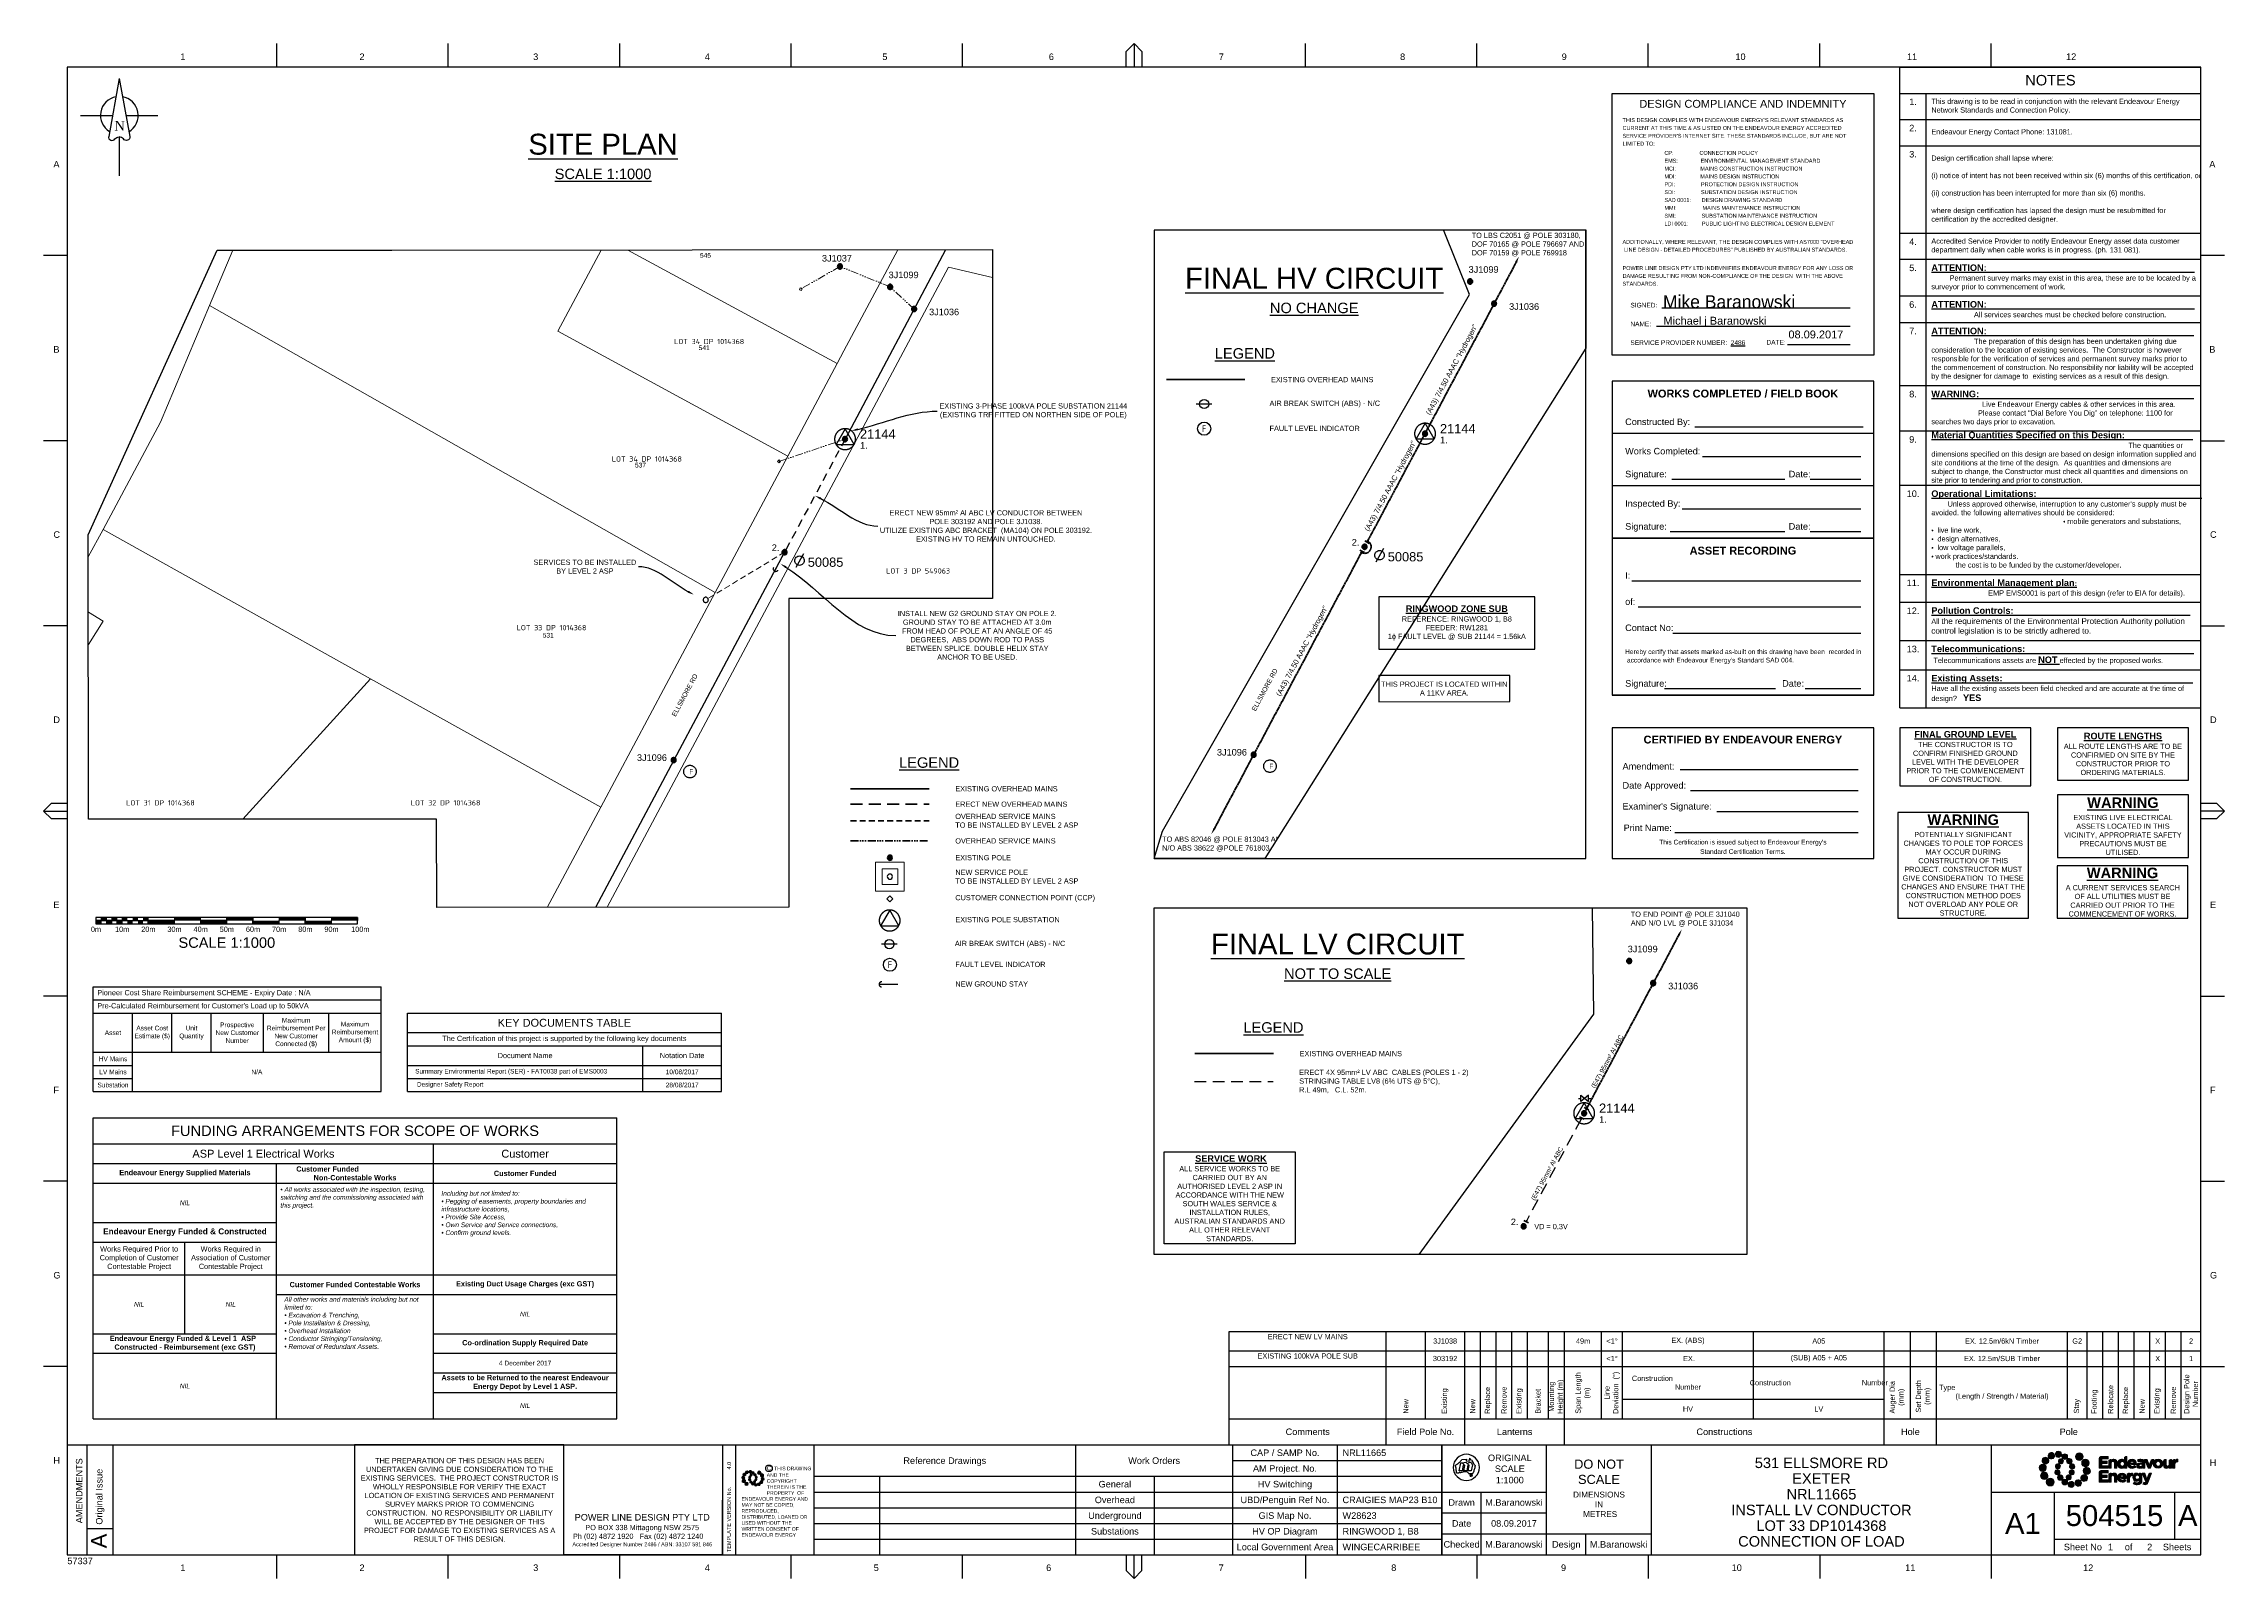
# Paper-space layout 'SITE PLAN' of a CAD drawing. Header units: metres, sheet in millimetres. Extents: x -9 to 824, y -9 to 577.
# The model-space entities are those that its viewports show. They can reach past a viewport. Long polylines and large blocks are cut down to what shows.
import ezdxf
from ezdxf import colors
from ezdxf.entities.mleader import LeaderData, LeaderLine
from ezdxf.enums import TextEntityAlignment as Align
from ezdxf.math import Vec2, Vec3

# ---------------------------------------------------------------- set-up
doc = ezdxf.new("R2010")
doc.units = ezdxf.units.M
for name, pattern in [('Cable Exist OH', [1, 1, 0]), ('Cable New OH', [7, 4.5, -2.5]), ('Dash', [5, 3, -2]), ('PHANTOMX2', [6.6, 3, -0.75, 0.2, -0.75, 0.2, -0.75, 0.2, -0.75])]:
    doc.linetypes.add(name, pattern=pattern)
doc.layers.get('0').update_dxf_attribs({"color": 6})
doc.layers.get('Defpoints').update_dxf_attribs({"color": 250})
for name, color, linetype, lineweight in [('_User Miscellaneous1', 11, 'Continuous', 13), ('_User Miscellaneous7', 3, 'Continuous', 13), ('_User_HV_Exist', 1, 'Continuous', 35), ('_User_LV_Exist', 5, 'Continuous', 35), ('Cadastre Land Parcels_SP_EXT', 118, 'Continuous', 15), ('Cadastre Road Names_SP_HV_LV_SL_EXT', 211, 'Continuous', 15), ('Services_SP_EXT', 42, 'PHANTOMX2', 20), ('Services_SP_MOD', 3, 'PHANTOMX2', 20)]:
    doc.layers.add(name, color=color, linetype=linetype, lineweight=lineweight)
for name, color, linetype in [('Equip_LV_EXT', 7, 'Continuous'), ('Equip_SP_HV_EXT', 7, 'Continuous'), ('Mains_LV_NEW_E47', 2, 'Continuous'), ('Notes', 7, 'Continuous'), ('OH_Details_SP_MISC', 7, 'Continuous'), ('Sub_SP_TR_HV_LV_EXT', 7, 'Continuous'), ('SupportsOH_SP_NEW', 2, 'Continuous'), ('SupportsOH_SP_TR_HV_LV_SL_EXT', 7, 'Continuous'), ('SupportsOH_SP_TR_HV_LV_SL_MOD', 3, 'Continuous'), ('SupportsOH_SP_TR_HV_LV_SL_NEW', 2, 'Continuous')]:
    doc.layers.add(name, color=color, linetype=linetype)
doc.layers.add('Viewports', color=6, linetype='Continuous', plot=False)
doc.styles.add('ARIAL', font='arial.ttf', dxfattribs={"height": 2})
doc.styles.add('HVSW_LABEL', font='arial.ttf', dxfattribs={"height": 3.5})
doc.styles.add('iecARIAL', font='arial.ttf', dxfattribs={"height": 2})
doc.styles.add('iecISOCP', font='isocp.shx')
doc.styles.add('iecNAME', font='times.ttf')
doc.styles.add('ieISOCP', font='arial.ttf', dxfattribs={"height": 1.5})
doc.styles.add('LotNum', font='isocp.shx')
doc.styles.add('POLE_LABEL', font='arial.ttf', dxfattribs={"height": 2})
doc.styles.get("Standard").update_dxf_attribs({"font": 'arial.ttf'})

# ---------------------------------------------------------------- blocks, each defined once
blk = doc.blocks.new('EE_LOGO_SMALL')
at = {"layer": 'Notes'}
h = blk.add_hatch(color=256, dxfattribs=at)
edge = h.paths.add_edge_path()
edge.add_spline(control_points=[(-8.4, 2), (-9.2, 2), (-9.8, 1.4), (-9.8, 0.7), (-9.9, -0.1), (-9.3, -0.7), (-8.6, -0.8), (-7.8, -0.8), (-7.2, -0.2), (-7.1, 0.5), (-7.1, 1.3), (-7.7, 1.9), (-8.4, 2)], knot_values=[0, 0, 0, 0, 1, 1, 1, 2, 2, 2, 3, 3, 3, 4, 4, 4, 4], degree=3, periodic=0)
h = blk.add_hatch(color=256, dxfattribs=at)
edge = h.paths.add_edge_path()
edge.add_spline(control_points=[(-6.8, 4.5), (-7.4, 4.8), (-8.2, 4.6), (-8.6, 4), (-8.9, 3.4), (-8.7, 2.6), (-8.1, 2.2), (-7.5, 1.9), (-6.7, 2.1), (-6.3, 2.7), (-6, 3.3), (-6.2, 4.1), (-6.8, 4.5)], knot_values=[0, 0, 0, 0, 1, 1, 1, 2, 2, 2, 3, 3, 3, 4, 4, 4, 4], degree=3, periodic=0)
h = blk.add_hatch(color=256, dxfattribs=at)
edge = h.paths.add_edge_path()
edge.add_spline(control_points=[(-4.2, 5.9), (-4.6, 6.5), (-5.3, 6.6), (-5.9, 6.3), (-6.4, 5.9), (-6.6, 5.1), (-6.2, 4.6), (-5.9, 4), (-5.1, 3.8), (-4.6, 4.2), (-4, 4.6), (-3.8, 5.3), (-4.2, 5.9)], knot_values=[0, 0, 0, 0, 1, 1, 1, 2, 2, 2, 3, 3, 3, 4, 4, 4, 4], degree=3, periodic=0)
h = blk.add_hatch(color=256, dxfattribs=at)
edge = h.paths.add_edge_path()
edge.add_spline(control_points=[(-1.3, 5.9), (-1.4, 6.5), (-2, 7), (-2.6, 6.9), (-3.3, 6.9), (-3.7, 6.3), (-3.7, 5.6), (-3.6, 5), (-3, 4.5), (-2.4, 4.6), (-1.7, 4.7), (-1.3, 5.2), (-1.3, 5.9)], knot_values=[0, 0, 0, 0, 1, 1, 1, 2, 2, 2, 3, 3, 3, 4, 4, 4, 4], degree=3, periodic=0)
h = blk.add_hatch(color=256, dxfattribs=at)
edge = h.paths.add_edge_path()
edge.add_spline(control_points=[(-2.5, 2.1), (-3, 2.2), (-3.5, 1.9), (-3.6, 1.3), (-3.7, 0.8), (-3.4, 0.3), (-2.9, 0.2), (-2.4, 0.1), (-1.9, 0.4), (-1.8, 0.9), (-1.7, 1.5), (-2, 2), (-2.5, 2.1)], knot_values=[0, 0, 0, 0, 1, 1, 1, 2, 2, 2, 3, 3, 3, 4, 4, 4, 4], degree=3, periodic=0)
h = blk.add_hatch(color=256, dxfattribs=at)
edge = h.paths.add_edge_path()
edge.add_spline(control_points=[(1, 4.9), (1, 4.3), (0.5, 3.8), (-0.1, 3.8), (-0.7, 3.8), (-1.2, 4.3), (-1.2, 4.9), (-1.2, 5.5), (-0.7, 6), (-0.1, 6), (0.5, 6), (1, 5.5), (1, 4.9)], knot_values=[0, 0, 0, 0, 1, 1, 1, 2, 2, 2, 3, 3, 3, 4, 4, 4, 4], degree=3, periodic=0)
edge = h.paths.add_edge_path()
edge.add_spline(control_points=[(-1.4, 4), (-1.9, 4.1), (-2.4, 3.8), (-2.5, 3.3), (-2.6, 2.7), (-2.3, 2.2), (-1.8, 2.1), (-1.3, 2), (-0.7, 2.3), (-0.6, 2.9), (-0.5, 3.4), (-0.9, 3.9), (-1.4, 4)], knot_values=[0, 0, 0, 0, 1, 1, 1, 2, 2, 2, 3, 3, 3, 4, 4, 4, 4], degree=3, periodic=0)
h = blk.add_hatch(color=256, dxfattribs=at)
edge = h.paths.add_edge_path()
edge.add_spline(control_points=[(2.3, 2.4), (2.8, 2.8), (2.8, 3.4), (2.4, 3.9), (2, 4.3), (1.4, 4.3), (0.9, 3.9), (0.5, 3.6), (0.5, 2.9), (0.9, 2.5), (1.2, 2), (1.9, 2), (2.3, 2.4)], knot_values=[0, 0, 0, 0, 1, 1, 1, 2, 2, 2, 3, 3, 3, 4, 4, 4, 4], degree=3, periodic=0)
edge = h.paths.add_edge_path()
edge.add_spline(control_points=[(1, 4.9), (1, 4.3), (0.5, 3.8), (-0.1, 3.8), (-0.7, 3.8), (-1.2, 4.3), (-1.2, 4.9), (-1.2, 5.5), (-0.7, 6), (-0.1, 6), (0.5, 6), (1, 5.5), (1, 4.9)], knot_values=[0, 0, 0, 0, 1, 1, 1, 2, 2, 2, 3, 3, 3, 4, 4, 4, 4], degree=3, periodic=0)
h = blk.add_hatch(color=256, dxfattribs=at)
edge = h.paths.add_edge_path()
edge.add_spline(control_points=[(1, 4.9), (1, 4.3), (0.5, 3.8), (-0.1, 3.8), (-0.7, 3.8), (-1.2, 4.3), (-1.2, 4.9), (-1.2, 5.5), (-0.7, 6), (-0.1, 6), (0.5, 6), (1, 5.5), (1, 4.9)], knot_values=[0, 0, 0, 0, 1, 1, 1, 2, 2, 2, 3, 3, 3, 4, 4, 4, 4], degree=3, periodic=0)
edge = h.paths.add_edge_path(flags=16)
edge.add_spline(control_points=[(1, 4.9), (1, 4.3), (0.5, 3.8), (-0.1, 3.8), (-0.7, 3.8), (-1.2, 4.3), (-1.2, 4.9), (-1.2, 5.5), (-0.7, 6), (-0.1, 6), (0.5, 6), (1, 5.5), (1, 4.9)], knot_values=[0, 0, 0, 0, 1, 1, 1, 2, 2, 2, 3, 3, 3, 4, 4, 4, 4], degree=3, periodic=0)
h = blk.add_hatch(color=256, dxfattribs=at)
edge = h.paths.add_edge_path()
edge.add_spline(control_points=[(3, 0.2), (3.5, 0.3), (3.8, 0.9), (3.7, 1.4), (3.6, 1.9), (3, 2.3), (2.5, 2.1), (1.9, 2), (1.6, 1.4), (1.8, 0.9), (1.9, 0.4), (2.5, 0.1), (3, 0.2)], knot_values=[0, 0, 0, 0, 1, 1, 1, 2, 2, 2, 3, 3, 3, 4, 4, 4, 4], degree=3, periodic=0)
h = blk.add_hatch(color=256, dxfattribs=at)
edge = h.paths.add_edge_path()
edge.add_spline(control_points=[(7, 4.9), (7, 4), (6.3, 3.4), (5.5, 3.4), (4.6, 3.4), (4, 4), (4, 4.9), (4, 5.7), (4.6, 6.4), (5.5, 6.4), (6.3, 6.4), (7, 5.7), (7, 4.9)], knot_values=[0, 0, 0, 0, 1, 1, 1, 2, 2, 2, 3, 3, 3, 4, 4, 4, 4], degree=3, periodic=0)
h = blk.add_hatch(color=256, dxfattribs=at)
edge = h.paths.add_edge_path()
edge.add_spline(control_points=[(8.4, 1.1), (9.1, 1.5), (9.4, 2.3), (9.1, 3), (8.8, 3.7), (7.9, 4.1), (7.2, 3.8), (6.5, 3.4), (6.2, 2.6), (6.5, 1.9), (6.8, 1.2), (7.7, 0.8), (8.4, 1.1)], knot_values=[0, 0, 0, 0, 1, 1, 1, 2, 2, 2, 3, 3, 3, 4, 4, 4, 4], degree=3, periodic=0)
h = blk.add_hatch(color=256, dxfattribs=at)
edge = h.paths.add_edge_path()
edge.add_spline(control_points=[(8.3, -1.9), (9, -1.9), (9.7, -1.4), (9.7, -0.6), (9.7, 0.1), (9.2, 0.8), (8.4, 0.8), (7.7, 0.8), (7, 0.3), (7, -0.5), (6.9, -1.2), (7.5, -1.9), (8.3, -1.9)], knot_values=[0, 0, 0, 0, 1, 1, 1, 2, 2, 2, 3, 3, 3, 4, 4, 4, 4], degree=3, periodic=0)
h = blk.add_hatch(color=256, dxfattribs=at)
edge = h.paths.add_edge_path()
edge.add_spline(control_points=[(-8.5, -1.1), (-9.2, -1.4), (-9.6, -2.3), (-9.3, -3), (-8.9, -3.7), (-8.1, -4), (-7.4, -3.7), (-6.7, -3.4), (-6.3, -2.5), (-6.6, -1.8), (-7, -1.1), (-7.8, -0.8), (-8.5, -1.1)], knot_values=[0, 0, 0, 0, 1, 1, 1, 2, 2, 2, 3, 3, 3, 4, 4, 4, 4], degree=3, periodic=0)
h = blk.add_hatch(color=256, dxfattribs=at)
edge = h.paths.add_edge_path()
edge.add_spline(control_points=[(-7.1, -4.8), (-7.1, -4), (-6.5, -3.3), (-5.6, -3.3), (-4.8, -3.3), (-4.1, -4), (-4.1, -4.8), (-4.1, -5.7), (-4.8, -6.3), (-5.6, -6.3), (-6.5, -6.3), (-7.1, -5.7), (-7.1, -4.8)], knot_values=[0, 0, 0, 0, 1, 1, 1, 2, 2, 2, 3, 3, 3, 4, 4, 4, 4], degree=3, periodic=0)
h = blk.add_hatch(color=256, dxfattribs=at)
edge = h.paths.add_edge_path()
edge.add_spline(control_points=[(-3.1, -0.2), (-3.7, -0.3), (-4, -0.8), (-3.8, -1.4), (-3.7, -1.9), (-3.2, -2.2), (-2.6, -2.1), (-2.1, -1.9), (-1.8, -1.4), (-1.9, -0.9), (-2.1, -0.3), (-2.6, 0), (-3.1, -0.2)], knot_values=[0, 0, 0, 0, 1, 1, 1, 2, 2, 2, 3, 3, 3, 4, 4, 4, 4], degree=3, periodic=0)
h = blk.add_hatch(color=256, dxfattribs=at)
edge = h.paths.add_edge_path()
edge.add_spline(control_points=[(-2.5, -2.3), (-2.9, -2.7), (-3, -3.4), (-2.6, -3.8), (-2.2, -4.2), (-1.5, -4.3), (-1.1, -3.9), (-0.7, -3.5), (-0.6, -2.8), (-1, -2.4), (-1.4, -2), (-2, -1.9), (-2.5, -2.3)], knot_values=[0, 0, 0, 0, 1, 1, 1, 2, 2, 2, 3, 3, 3, 4, 4, 4, 4], degree=3, periodic=0)
h = blk.add_hatch(color=256, dxfattribs=at)
edge = h.paths.add_edge_path()
edge.add_spline(control_points=[(-1.2, -4.8), (-1.2, -4.2), (-0.7, -3.7), (-0.1, -3.7), (0.5, -3.7), (1, -4.2), (1, -4.8), (1, -5.4), (0.5, -5.9), (-0.1, -5.9), (-0.7, -5.9), (-1.2, -5.4), (-1.2, -4.8)], knot_values=[0, 0, 0, 0, 1, 1, 1, 2, 2, 2, 3, 3, 3, 4, 4, 4, 4], degree=3, periodic=0)
h = blk.add_hatch(color=256, dxfattribs=at)
edge = h.paths.add_edge_path()
edge.add_spline(control_points=[(1.2, -3.9), (1.7, -4.1), (2.2, -3.7), (2.3, -3.2), (2.5, -2.7), (2.1, -2.2), (1.6, -2.1), (1.1, -2), (0.6, -2.3), (0.5, -2.8), (0.4, -3.3), (0.7, -3.8), (1.2, -3.9)], knot_values=[0, 0, 0, 0, 1, 1, 1, 2, 2, 2, 3, 3, 3, 4, 4, 4, 4], degree=3, periodic=0)
h = blk.add_hatch(color=256, dxfattribs=at)
edge = h.paths.add_edge_path()
edge.add_spline(control_points=[(1.2, -5.8), (1.3, -6.5), (1.8, -6.9), (2.5, -6.9), (3.1, -6.8), (3.6, -6.2), (3.5, -5.6), (3.4, -5), (2.9, -4.5), (2.2, -4.6), (1.6, -4.6), (1.1, -5.2), (1.2, -5.8)], knot_values=[0, 0, 0, 0, 1, 1, 1, 2, 2, 2, 3, 3, 3, 4, 4, 4, 4], degree=3, periodic=0)
h = blk.add_hatch(color=256, dxfattribs=at)
edge = h.paths.add_edge_path()
edge.add_spline(control_points=[(2.4, -2), (2.9, -2.1), (3.4, -1.8), (3.5, -1.3), (3.6, -0.8), (3.3, -0.3), (2.8, -0.2), (2.2, -0.1), (1.7, -0.4), (1.6, -0.9), (1.5, -1.4), (1.8, -1.9), (2.4, -2)], knot_values=[0, 0, 0, 0, 1, 1, 1, 2, 2, 2, 3, 3, 3, 4, 4, 4, 4], degree=3, periodic=0)
h = blk.add_hatch(color=256, dxfattribs=at)
edge = h.paths.add_edge_path()
edge.add_spline(control_points=[(4, -5.8), (4.4, -6.4), (5.2, -6.6), (5.7, -6.2), (6.3, -5.8), (6.5, -5.1), (6.1, -4.5), (5.7, -4), (5, -3.8), (4.4, -4.2), (3.8, -4.5), (3.7, -5.3), (4, -5.8)], knot_values=[0, 0, 0, 0, 1, 1, 1, 2, 2, 2, 3, 3, 3, 4, 4, 4, 4], degree=3, periodic=0)
h = blk.add_hatch(color=256, dxfattribs=at)
edge = h.paths.add_edge_path()
edge.add_spline(control_points=[(6.7, -4.4), (7.3, -4.8), (8.1, -4.6), (8.4, -4), (8.8, -3.3), (8.6, -2.6), (8, -2.2), (7.3, -1.8), (6.6, -2.1), (6.2, -2.7), (5.8, -3.3), (6, -4.1), (6.7, -4.4)], knot_values=[0, 0, 0, 0, 1, 1, 1, 2, 2, 2, 3, 3, 3, 4, 4, 4, 4], degree=3, periodic=0)
at = {"layer": 'Notes', "lineweight": 0}
for points in [[(1.8, 2.1), (1.8, 2.1)], [(-2, -2.1), (-2, -2.1)]]:
    blk.add_lwpolyline(points, dxfattribs=at)
for points in [[(-8.4, 2), (-9.2, 2), (-9.8, 1.4), (-9.8, 0.7), (-9.9, -0.1), (-9.3, -0.7), (-8.6, -0.8), (-7.8, -0.8), (-7.2, -0.2), (-7.1, 0.5), (-7.1, 1.3), (-7.7, 1.9), (-8.4, 2)], [(-6.8, 4.5), (-7.4, 4.8), (-8.2, 4.6), (-8.6, 4), (-8.9, 3.4), (-8.7, 2.6), (-8.1, 2.2), (-7.5, 1.9), (-6.7, 2.1), (-6.3, 2.7), (-6, 3.3), (-6.2, 4.1), (-6.8, 4.5)], [(-4.2, 5.9), (-4.6, 6.5), (-5.3, 6.6), (-5.9, 6.3), (-6.4, 5.9), (-6.6, 5.1), (-6.2, 4.6), (-5.9, 4), (-5.1, 3.8), (-4.6, 4.2), (-4, 4.6), (-3.8, 5.3), (-4.2, 5.9)], [(-1.3, 5.9), (-1.4, 6.5), (-2, 7), (-2.6, 6.9), (-3.3, 6.9), (-3.7, 6.3), (-3.7, 5.6), (-3.6, 5), (-3, 4.5), (-2.4, 4.6), (-1.7, 4.7), (-1.3, 5.2), (-1.3, 5.9)], [(-2.5, 2.1), (-3, 2.2), (-3.5, 1.9), (-3.6, 1.3), (-3.7, 0.8), (-3.4, 0.3), (-2.9, 0.2), (-2.4, 0.1), (-1.9, 0.4), (-1.8, 0.9), (-1.7, 1.5), (-2, 2), (-2.5, 2.1)], [(-1.4, 4), (-1.9, 4.1), (-2.4, 3.8), (-2.5, 3.3), (-2.6, 2.7), (-2.3, 2.2), (-1.8, 2.1), (-1.3, 2), (-0.7, 2.3), (-0.6, 2.9), (-0.5, 3.4), (-0.9, 3.9), (-1.4, 4)], [(1, 4.9), (1, 4.3), (0.5, 3.8), (-0.1, 3.8), (-0.7, 3.8), (-1.2, 4.3), (-1.2, 4.9), (-1.2, 5.5), (-0.7, 6), (-0.1, 6), (0.5, 6), (1, 5.5), (1, 4.9)], [(1, 4.9), (1, 4.3), (0.5, 3.8), (-0.1, 3.8), (-0.7, 3.8), (-1.2, 4.3), (-1.2, 4.9), (-1.2, 5.5), (-0.7, 6), (-0.1, 6), (0.5, 6), (1, 5.5), (1, 4.9)], [(2.3, 2.4), (2.8, 2.8), (2.8, 3.4), (2.4, 3.9), (2, 4.3), (1.4, 4.3), (0.9, 3.9), (0.5, 3.6), (0.5, 2.9), (0.9, 2.5), (1.2, 2), (1.9, 2), (2.3, 2.4)], [(3, 0.2), (3.5, 0.3), (3.8, 0.9), (3.7, 1.4), (3.6, 1.9), (3, 2.3), (2.5, 2.1), (1.9, 2), (1.6, 1.4), (1.8, 0.9), (1.9, 0.4), (2.5, 0.1), (3, 0.2)], [(7, 4.9), (7, 4), (6.3, 3.4), (5.5, 3.4), (4.6, 3.4), (4, 4), (4, 4.9), (4, 5.7), (4.6, 6.4), (5.5, 6.4), (6.3, 6.4), (7, 5.7), (7, 4.9)], [(8.4, 1.1), (9.1, 1.5), (9.4, 2.3), (9.1, 3), (8.8, 3.7), (7.9, 4.1), (7.2, 3.8), (6.5, 3.4), (6.2, 2.6), (6.5, 1.9), (6.8, 1.2), (7.7, 0.8), (8.4, 1.1)], [(8.3, -1.9), (9, -1.9), (9.7, -1.4), (9.7, -0.6), (9.7, 0.1), (9.2, 0.8), (8.4, 0.8), (7.7, 0.8), (7, 0.3), (7, -0.5), (6.9, -1.2), (7.5, -1.9), (8.3, -1.9)], [(-8.5, -1.1), (-9.2, -1.4), (-9.6, -2.3), (-9.3, -3), (-8.9, -3.7), (-8.1, -4), (-7.4, -3.7), (-6.7, -3.4), (-6.3, -2.5), (-6.6, -1.8), (-7, -1.1), (-7.8, -0.8), (-8.5, -1.1)], [(-7.1, -4.8), (-7.1, -4), (-6.5, -3.3), (-5.6, -3.3), (-4.8, -3.3), (-4.1, -4), (-4.1, -4.8), (-4.1, -5.7), (-4.8, -6.3), (-5.6, -6.3), (-6.5, -6.3), (-7.1, -5.7), (-7.1, -4.8)], [(-3.1, -0.2), (-3.7, -0.3), (-4, -0.8), (-3.8, -1.4), (-3.7, -1.9), (-3.2, -2.2), (-2.6, -2.1), (-2.1, -1.9), (-1.8, -1.4), (-1.9, -0.9), (-2.1, -0.3), (-2.6, 0), (-3.1, -0.2)], [(-2.5, -2.3), (-2.9, -2.7), (-3, -3.4), (-2.6, -3.8), (-2.2, -4.2), (-1.5, -4.3), (-1.1, -3.9), (-0.7, -3.5), (-0.6, -2.8), (-1, -2.4), (-1.4, -2), (-2, -1.9), (-2.5, -2.3)], [(-1.2, -4.8), (-1.2, -4.2), (-0.7, -3.7), (-0.1, -3.7), (0.5, -3.7), (1, -4.2), (1, -4.8), (1, -5.4), (0.5, -5.9), (-0.1, -5.9), (-0.7, -5.9), (-1.2, -5.4), (-1.2, -4.8)], [(1.2, -3.9), (1.7, -4.1), (2.2, -3.7), (2.3, -3.2), (2.5, -2.7), (2.1, -2.2), (1.6, -2.1), (1.1, -2), (0.6, -2.3), (0.5, -2.8), (0.4, -3.3), (0.7, -3.8), (1.2, -3.9)], [(1.2, -5.8), (1.3, -6.5), (1.8, -6.9), (2.5, -6.9), (3.1, -6.8), (3.6, -6.2), (3.5, -5.6), (3.4, -5), (2.9, -4.5), (2.2, -4.6), (1.6, -4.6), (1.1, -5.2), (1.2, -5.8)], [(2.4, -2), (2.9, -2.1), (3.4, -1.8), (3.5, -1.3), (3.6, -0.8), (3.3, -0.3), (2.8, -0.2), (2.2, -0.1), (1.7, -0.4), (1.6, -0.9), (1.5, -1.4), (1.8, -1.9), (2.4, -2)], [(4, -5.8), (4.4, -6.4), (5.2, -6.6), (5.7, -6.2), (6.3, -5.8), (6.5, -5.1), (6.1, -4.5), (5.7, -4), (5, -3.8), (4.4, -4.2), (3.8, -4.5), (3.7, -5.3), (4, -5.8)], [(6.7, -4.4), (7.3, -4.8), (8.1, -4.6), (8.4, -4), (8.8, -3.3), (8.6, -2.6), (8, -2.2), (7.3, -1.8), (6.6, -2.1), (6.2, -2.7), (5.8, -3.3), (6, -4.1), (6.7, -4.4)]]:
    blk.add_open_spline(points, degree=3, knots=[0, 0, 0, 0, 1, 1, 1, 2, 2, 2, 3, 3, 3, 4, 4, 4, 4], dxfattribs=at)
blk = doc.blocks.new('EE_COPYRIGHT_A1')
at = {"layer": 'Notes'}
blk.add_circle((9.53, -0.82), 1.15, dxfattribs=at)
at = {"xscale": 0.4, "yscale": 0.4, "zscale": 0.4}
blk.add_blockref('EE_LOGO_SMALL', (3.96, -4.29), dxfattribs=at)
at = {"layer": 'Notes', "insert": (0, 0), "char_height": 1.25, "width": 24.1208, "attachment_point": 1, "style": 'ARIAL'}
blk.add_mtext('\\pt8.75;               ^I{\\H1.2x;C } THIS DRAWING\\P\\pi-8.75,l8.75,t8.75,20;       ^IAND THE ^I\\P\\pi0,t8.75;COPYRIGHT\\P\\pi-8.75,t1.25,8.75;^I^ITHEREIN IS THE PROPERTY  OF \\P\\pi0,l0,t1.25;ENDEAVOUR ENERGY AND MAY NOT BE COPIED, REPRODUCED, DISTRIBUTED, LOANED OR USED WITHOUT THE WRITTEN CONSENT OF ENDEAVOUR ENERGY', dxfattribs=at)
blk = doc.blocks.new('EE_LOGO')
h = blk.add_hatch(color=256)
edge = h.paths.add_edge_path()
edge.add_spline(control_points=[(-25.34, 1.94), (-26.08, 1.98), (-26.72, 1.41), (-26.77, 0.66), (-26.81, -0.09), (-26.24, -0.72), (-25.49, -0.77), (-24.74, -0.81), (-24.1, -0.24), (-24.06, 0.51), (-24.02, 1.25), (-24.59, 1.89), (-25.34, 1.94)], knot_values=[0, 0, 0, 0, 1, 1, 1, 2, 2, 2, 3, 3, 3, 4, 4, 4, 4], degree=3, periodic=0)
h = blk.add_hatch(color=256)
edge = h.paths.add_edge_path()
edge.add_spline(control_points=[(-23.73, 4.46), (-24.34, 4.81), (-25.13, 4.61), (-25.49, 3.99), (-25.85, 3.38), (-25.64, 2.59), (-25.03, 2.23), (-24.41, 1.87), (-23.63, 2.08), (-23.27, 2.69), (-22.91, 3.31), (-23.12, 4.1), (-23.73, 4.46)], knot_values=[0, 0, 0, 0, 1, 1, 1, 2, 2, 2, 3, 3, 3, 4, 4, 4, 4], degree=3, periodic=0)
h = blk.add_hatch(color=256)
edge = h.paths.add_edge_path()
edge.add_spline(control_points=[(-21.12, 5.87), (-21.48, 6.44), (-22.24, 6.61), (-22.81, 6.24), (-23.37, 5.88), (-23.54, 5.12), (-23.17, 4.55), (-22.81, 3.98), (-22.05, 3.82), (-21.48, 4.19), (-20.92, 4.55), (-20.75, 5.31), (-21.12, 5.87)], knot_values=[0, 0, 0, 0, 1, 1, 1, 2, 2, 2, 3, 3, 3, 4, 4, 4, 4], degree=3, periodic=0)
h = blk.add_hatch(color=256)
edge = h.paths.add_edge_path()
edge.add_spline(control_points=[(-19.43, 2.06), (-19.94, 2.17), (-20.44, 1.84), (-20.55, 1.33), (-20.66, 0.82), (-20.34, 0.32), (-19.83, 0.21), (-19.32, 0.1), (-18.81, 0.42), (-18.71, 0.93), (-18.59, 1.44), (-18.92, 1.95), (-19.43, 2.06)], knot_values=[0, 0, 0, 0, 1, 1, 1, 2, 2, 2, 3, 3, 3, 4, 4, 4, 4], degree=3, periodic=0)
h = blk.add_hatch(color=256)
edge = h.paths.add_edge_path()
edge.add_spline(control_points=[(-18.27, 5.87), (-18.34, 6.5), (-18.91, 6.97), (-19.54, 6.9), (-20.18, 6.84), (-20.65, 6.27), (-20.58, 5.63), (-20.52, 4.99), (-19.95, 4.53), (-19.31, 4.59), (-18.67, 4.66), (-18.21, 5.23), (-18.27, 5.87)], knot_values=[0, 0, 0, 0, 1, 1, 1, 2, 2, 2, 3, 3, 3, 4, 4, 4, 4], degree=3, periodic=0)
h = blk.add_hatch(color=256)
edge = h.paths.add_edge_path()
edge.add_spline(control_points=[(-15.91, 4.86), (-15.91, 4.26), (-16.4, 3.77), (-17, 3.77), (-17.6, 3.77), (-18.08, 4.26), (-18.08, 4.86), (-18.08, 5.46), (-17.6, 5.95), (-17, 5.95), (-16.4, 5.95), (-15.91, 5.46), (-15.91, 4.86)], knot_values=[0, 0, 0, 0, 1, 1, 1, 2, 2, 2, 3, 3, 3, 4, 4, 4, 4], degree=3, periodic=0)
edge = h.paths.add_edge_path()
edge.add_spline(control_points=[(-18.29, 3.97), (-18.8, 4.08), (-19.3, 3.76), (-19.41, 3.25), (-19.52, 2.74), (-19.2, 2.23), (-18.69, 2.12), (-18.18, 2.01), (-17.67, 2.33), (-17.56, 2.84), (-17.45, 3.35), (-17.78, 3.86), (-18.29, 3.97)], knot_values=[0, 0, 0, 0, 1, 1, 1, 2, 2, 2, 3, 3, 3, 4, 4, 4, 4], degree=3, periodic=0)
h = blk.add_hatch(color=256)
edge = h.paths.add_edge_path()
edge.add_spline(control_points=[(-14.59, 2.36), (-14.16, 2.75), (-14.12, 3.41), (-14.51, 3.84), (-14.89, 4.27), (-15.55, 4.31), (-15.99, 3.93), (-16.42, 3.54), (-16.46, 2.88), (-16.07, 2.45), (-15.69, 2.01), (-15.02, 1.98), (-14.59, 2.36)], knot_values=[0, 0, 0, 0, 1, 1, 1, 2, 2, 2, 3, 3, 3, 4, 4, 4, 4], degree=3, periodic=0)
edge = h.paths.add_edge_path()
edge.add_spline(control_points=[(-15.91, 4.86), (-15.91, 4.26), (-16.4, 3.77), (-17, 3.77), (-17.6, 3.77), (-18.08, 4.26), (-18.08, 4.86), (-18.08, 5.46), (-17.6, 5.95), (-17, 5.95), (-16.4, 5.95), (-15.91, 5.46), (-15.91, 4.86)], knot_values=[0, 0, 0, 0, 1, 1, 1, 2, 2, 2, 3, 3, 3, 4, 4, 4, 4], degree=3, periodic=0)
h = blk.add_hatch(color=256)
edge = h.paths.add_edge_path()
edge.add_spline(control_points=[(-15.91, 4.86), (-15.91, 4.26), (-16.4, 3.77), (-17, 3.77), (-17.6, 3.77), (-18.08, 4.26), (-18.08, 4.86), (-18.08, 5.46), (-17.6, 5.95), (-17, 5.95), (-16.4, 5.95), (-15.91, 5.46), (-15.91, 4.86)], knot_values=[0, 0, 0, 0, 1, 1, 1, 2, 2, 2, 3, 3, 3, 4, 4, 4, 4], degree=3, periodic=0)
edge = h.paths.add_edge_path(flags=16)
edge.add_spline(control_points=[(-15.91, 4.86), (-15.91, 4.26), (-16.4, 3.77), (-17, 3.77), (-17.6, 3.77), (-18.08, 4.26), (-18.08, 4.86), (-18.08, 5.46), (-17.6, 5.95), (-17, 5.95), (-16.4, 5.95), (-15.91, 5.46), (-15.91, 4.86)], knot_values=[0, 0, 0, 0, 1, 1, 1, 2, 2, 2, 3, 3, 3, 4, 4, 4, 4], degree=3, periodic=0)
h = blk.add_hatch(color=256)
edge = h.paths.add_edge_path()
edge.add_spline(control_points=[(-13.94, 0.18), (-13.41, 0.32), (-13.09, 0.87), (-13.23, 1.4), (-13.37, 1.93), (-13.92, 2.25), (-14.45, 2.11), (-14.98, 1.97), (-15.3, 1.42), (-15.16, 0.89), (-15.02, 0.36), (-14.47, 0.04), (-13.94, 0.18)], knot_values=[0, 0, 0, 0, 1, 1, 1, 2, 2, 2, 3, 3, 3, 4, 4, 4, 4], degree=3, periodic=0)
h = blk.add_hatch(color=256)
edge = h.paths.add_edge_path()
edge.add_spline(control_points=[(-9.93, 4.86), (-9.93, 4.03), (-10.61, 3.35), (-11.44, 3.35), (-12.28, 3.35), (-12.95, 4.03), (-12.95, 4.86), (-12.95, 5.69), (-12.28, 6.37), (-11.44, 6.37), (-10.61, 6.37), (-9.93, 5.69), (-9.93, 4.86)], knot_values=[0, 0, 0, 0, 1, 1, 1, 2, 2, 2, 3, 3, 3, 4, 4, 4, 4], degree=3, periodic=0)
h = blk.add_hatch(color=256)
edge = h.paths.add_edge_path()
edge.add_spline(control_points=[(-8.55, 1.13), (-7.83, 1.45), (-7.5, 2.29), (-7.82, 3.01), (-8.14, 3.73), (-8.98, 4.06), (-9.7, 3.74), (-10.42, 3.42), (-10.75, 2.58), (-10.43, 1.86), (-10.11, 1.14), (-9.27, 0.81), (-8.55, 1.13)], knot_values=[0, 0, 0, 0, 1, 1, 1, 2, 2, 2, 3, 3, 3, 4, 4, 4, 4], degree=3, periodic=0)
h = blk.add_hatch(color=256)
edge = h.paths.add_edge_path()
edge.add_spline(control_points=[(-8.66, -1.92), (-7.91, -1.96), (-7.27, -1.39), (-7.23, -0.64), (-7.19, 0.1), (-7.76, 0.74), (-8.51, 0.78), (-9.25, 0.83), (-9.89, 0.26), (-9.94, -0.49), (-9.98, -1.24), (-9.41, -1.88), (-8.66, -1.92)], knot_values=[0, 0, 0, 0, 1, 1, 1, 2, 2, 2, 3, 3, 3, 4, 4, 4, 4], degree=3, periodic=0)
h = blk.add_hatch(color=256)
edge = h.paths.add_edge_path()
edge.add_spline(control_points=[(-3.85, 0.44), (-3.85, 0.44), (-3.85, 4.25), (-3.85, 4.3), (-3.85, 4.35), (-3.85, 4.86), (-3.29, 4.86), (-2.74, 4.86), (-0.49, 4.86), (-0.49, 4.86), (-0.49, 4.86), (-0.49, 4), (-0.49, 4), (-0.49, 4), (-2.89, 4), (-2.89, 4), (-2.89, 4), (-2.89, 3.1), (-2.89, 3.1), (-2.89, 3.1), (-0.8, 3.1), (-0.8, 3.1), (-0.8, 3.1), (-0.8, 2.23), (-0.8, 2.23), (-0.8, 2.23), (-2.89, 2.23), (-2.89, 2.23), (-2.89, 2.23), (-2.89, 1.31), (-2.89, 1.31), (-2.89, 1.31), (-0.49, 1.31), (-0.49, 1.31), (-0.49, 1.31), (-0.49, 0.44), (-0.49, 0.44), (-0.49, 0.44), (-3.85, 0.44), (-3.85, 0.44)], knot_values=[0, 0, 0, 0, 1, 1, 1, 2, 2, 2, 3, 3, 3, 4, 4, 4, 5, 5, 5, 6, 6, 6, 7, 7, 7, 8, 8, 8, 9, 9, 9, 10, 10, 10, 11, 11, 11, 12, 12, 12, 13, 13, 13, 13], degree=3, periodic=0)
h = blk.add_hatch(color=256)
edge = h.paths.add_edge_path()
edge.add_spline(control_points=[(1.94, 0.44), (1.94, 0.44), (1.94, 2.33), (1.94, 2.33), (1.94, 2.78), (1.73, 3.02), (1.36, 3.02), (1, 3.02), (0.76, 2.78), (0.76, 2.33), (0.76, 2.33), (0.76, 0.44), (0.76, 0.44), (0.76, 0.44), (-0.2, 0.44), (-0.2, 0.44), (-0.2, 0.44), (-0.2, 3.21), (-0.2, 3.27), (-0.2, 3.33), (-0.2, 3.82), (0.36, 3.82), (0.76, 3.82), (0.76, 3.82), (0.76, 3.82), (0.76, 3.82), (0.76, 3.35), (0.76, 3.35), (0.98, 3.63), (1.27, 3.89), (1.75, 3.89), (2.48, 3.89), (2.9, 3.41), (2.9, 2.63), (2.9, 2.63), (2.9, 0.44), (2.9, 0.44), (2.9, 0.44), (1.94, 0.44), (1.94, 0.44)], knot_values=[0, 0, 0, 0, 1, 1, 1, 2, 2, 2, 3, 3, 3, 4, 4, 4, 5, 5, 5, 6, 6, 6, 7, 7, 7, 8, 8, 8, 9, 9, 9, 10, 10, 10, 11, 11, 11, 12, 12, 12, 13, 13, 13, 13], degree=3, periodic=0)
h = blk.add_hatch(color=256)
edge = h.paths.add_edge_path(flags=16)
edge.add_spline(control_points=[(5.8, 2.13), (5.8, 2.69), (5.43, 3.07), (4.98, 3.07), (4.53, 3.07), (4.15, 2.7), (4.15, 2.13), (4.15, 2.13), (4.15, 2.12), (4.15, 2.12), (4.15, 1.56), (4.53, 1.19), (4.98, 1.19), (5.43, 1.19), (5.8, 1.56), (5.8, 2.12), (5.8, 2.12), (5.8, 2.13), (5.8, 2.13)], knot_values=[0, 0, 0, 0, 1, 1, 1, 2, 2, 2, 3, 3, 3, 4, 4, 4, 5, 5, 5, 6, 6, 6, 6], degree=3, periodic=0)
edge = h.paths.add_edge_path()
edge.add_spline(control_points=[(5.79, 0.44), (5.79, 0.44), (5.79, 0.92), (5.79, 0.92), (5.55, 0.6), (5.23, 0.37), (4.73, 0.37), (3.94, 0.37), (3.19, 0.99), (3.19, 2.12), (3.19, 2.12), (3.19, 2.13), (3.19, 2.13), (3.19, 3.26), (3.93, 3.88), (4.73, 3.88), (5.24, 3.88), (5.56, 3.65), (5.79, 3.38), (5.79, 3.38), (5.79, 4.27), (5.79, 4.3), (5.79, 4.34), (5.79, 4.86), (6.34, 4.86), (6.73, 4.86), (6.75, 4.86), (6.75, 4.86), (6.75, 4.86), (6.75, 0.44), (6.75, 0.44), (6.75, 0.44), (5.79, 0.44), (5.79, 0.44)], knot_values=[0, 0, 0, 0, 1, 1, 1, 2, 2, 2, 3, 3, 3, 4, 4, 4, 5, 5, 5, 6, 6, 6, 7, 7, 7, 8, 8, 8, 9, 9, 9, 10, 10, 10, 11, 11, 11, 11], degree=3, periodic=0)
h = blk.add_hatch(color=256)
edge = h.paths.add_edge_path()
edge.add_spline(control_points=[(8.69, 3.89), (7.7, 3.89), (7.01, 3.09), (7.01, 2.13), (7.01, 2.13), (7.01, 2.12), (7.01, 2.12), (7.01, 1.08), (7.77, 0.37), (8.78, 0.37), (9.39, 0.37), (9.85, 0.61), (10.16, 1), (10.16, 1), (9.62, 1.48), (9.62, 1.48), (9.35, 1.24), (9.12, 1.14), (8.79, 1.14), (8.33, 1.13), (8, 1.49), (7.95, 1.86), (7.91, 2.18), (7.93, 2.29), (7.95, 2.43), (8.02, 2.85), (8.29, 3.12), (8.69, 3.12), (9.09, 3.12), (9.34, 2.83), (9.4, 2.4), (9.4, 2.4), (8.14, 2.4), (8.14, 2.4), (8.14, 2.4), (8.12, 1.8), (8.64, 1.8), (9.17, 1.8), (10.32, 1.8), (10.32, 1.8), (10.33, 1.89), (10.34, 1.95), (10.34, 2.04), (10.34, 2.04), (10.34, 2.05), (10.34, 2.05), (10.34, 3.01), (9.82, 3.89), (8.69, 3.89)], knot_values=[0, 0, 0, 0, 1, 1, 1, 2, 2, 2, 3, 3, 3, 4, 4, 4, 5, 5, 5, 6, 6, 6, 7, 7, 7, 8, 8, 8, 9, 9, 9, 10, 10, 10, 11, 11, 11, 12, 12, 12, 13, 13, 13, 14, 14, 14, 15, 15, 15, 16, 16, 16, 16], degree=3, periodic=0)
h = blk.add_hatch(color=256)
edge = h.paths.add_edge_path(flags=16)
edge.add_spline(control_points=[(12.69, 1.8), (12.53, 1.88), (12.31, 1.93), (12.08, 1.93), (11.67, 1.93), (11.42, 1.77), (11.42, 1.46), (11.42, 1.46), (11.42, 1.45), (11.42, 1.45), (11.42, 1.19), (11.63, 1.04), (11.94, 1.04), (12.39, 1.04), (12.69, 1.29), (12.69, 1.63), (12.69, 1.63), (12.69, 1.8), (12.69, 1.8)], knot_values=[0, 0, 0, 0, 1, 1, 1, 2, 2, 2, 3, 3, 3, 4, 4, 4, 5, 5, 5, 6, 6, 6, 6], degree=3, periodic=0)
edge = h.paths.add_edge_path()
edge.add_spline(control_points=[(12.67, 0.44), (12.67, 0.44), (12.67, 0.81), (12.67, 0.81), (12.44, 0.55), (12.12, 0.38), (11.65, 0.38), (11.01, 0.38), (10.49, 0.74), (10.49, 1.41), (10.49, 1.41), (10.49, 1.42), (10.49, 1.42), (10.49, 2.16), (11.05, 2.5), (11.85, 2.5), (12.19, 2.5), (12.44, 2.45), (12.68, 2.37), (12.68, 2.37), (12.68, 2.42), (12.68, 2.42), (12.68, 2.82), (12.43, 3.07), (11.95, 3.07), (11.59, 3.07), (11.33, 3), (11.02, 2.89), (11.02, 2.89), (10.78, 3.62), (10.78, 3.62), (11.15, 3.78), (11.52, 3.89), (12.09, 3.89), (13.14, 3.89), (13.6, 3.35), (13.6, 2.43), (13.6, 2.43), (13.6, 0.44), (13.6, 0.44), (13.6, 0.44), (12.67, 0.44), (12.67, 0.44)], knot_values=[0, 0, 0, 0, 1, 1, 1, 2, 2, 2, 3, 3, 3, 4, 4, 4, 5, 5, 5, 6, 6, 6, 7, 7, 7, 8, 8, 8, 9, 9, 9, 10, 10, 10, 11, 11, 11, 12, 12, 12, 13, 13, 13, 14, 14, 14, 14], degree=3, periodic=0)
h = blk.add_hatch(color=256)
edge = h.paths.add_edge_path()
edge.add_spline(control_points=[(15.71, 0.44), (15.71, 0.44), (14.84, 0.44), (14.84, 0.44), (14.84, 0.44), (13.51, 3.83), (13.51, 3.83), (13.51, 3.83), (14.53, 3.83), (14.53, 3.83), (14.53, 3.83), (15.28, 1.58), (15.28, 1.58), (15.28, 1.58), (15.86, 3.3), (15.86, 3.3), (15.86, 3.3), (16.02, 3.83), (16.4, 3.83), (16.78, 3.83), (17.04, 3.83), (17.04, 3.83), (17.04, 3.83), (15.71, 0.44), (15.71, 0.44)], knot_values=[0, 0, 0, 0, 1, 1, 1, 2, 2, 2, 3, 3, 3, 4, 4, 4, 5, 5, 5, 6, 6, 6, 7, 7, 7, 8, 8, 8, 8], degree=3, periodic=0)
h = blk.add_hatch(color=256)
edge = h.paths.add_edge_path(flags=16)
edge.add_spline(control_points=[(19.52, 2.16), (19.52, 2.66), (19.16, 3.09), (18.63, 3.09), (18.08, 3.09), (17.75, 2.67), (17.75, 2.17), (17.75, 2.17), (17.75, 2.16), (17.75, 2.16), (17.75, 1.66), (18.11, 1.22), (18.64, 1.22), (19.19, 1.22), (19.52, 1.65), (19.52, 2.15), (19.52, 2.15), (19.52, 2.16), (19.52, 2.16)], knot_values=[0, 0, 0, 0, 1, 1, 1, 2, 2, 2, 3, 3, 3, 4, 4, 4, 5, 5, 5, 6, 6, 6, 6], degree=3, periodic=0)
edge = h.paths.add_edge_path()
edge.add_spline(control_points=[(18.63, 0.4), (17.58, 0.4), (16.8, 1.17), (16.8, 2.15), (16.8, 2.15), (16.8, 2.16), (16.8, 2.16), (16.8, 3.13), (17.59, 3.92), (18.64, 3.92), (19.69, 3.92), (20.46, 3.14), (20.46, 2.17), (20.46, 2.17), (20.46, 2.16), (20.46, 2.16), (20.46, 1.19), (19.68, 0.4), (18.63, 0.4)], knot_values=[0, 0, 0, 0, 1, 1, 1, 2, 2, 2, 3, 3, 3, 4, 4, 4, 5, 5, 5, 6, 6, 6, 6], degree=3, periodic=0)
h = blk.add_hatch(color=256)
edge = h.paths.add_edge_path()
edge.add_spline(control_points=[(22.86, 0.44), (22.86, 0.44), (22.86, 0.92), (22.86, 0.92), (22.64, 0.64), (22.36, 0.38), (21.87, 0.38), (21.15, 0.38), (20.72, 0.86), (20.72, 1.63), (20.72, 1.63), (20.72, 3.22), (20.72, 3.27), (20.72, 3.32), (20.72, 3.82), (21.28, 3.82), (21.68, 3.82), (21.68, 3.82), (21.68, 3.82), (21.68, 3.82), (21.68, 1.94), (21.68, 1.94), (21.68, 1.48), (21.9, 1.25), (22.26, 1.25), (22.63, 1.25), (22.86, 1.48), (22.86, 1.94), (22.86, 1.94), (22.86, 3.2), (22.86, 3.27), (22.86, 3.34), (22.87, 3.82), (23.42, 3.82), (23.82, 3.82), (23.82, 3.82), (23.82, 3.82), (23.82, 3.82), (23.82, 0.44), (23.82, 0.44), (23.82, 0.44), (22.86, 0.44), (22.86, 0.44)], knot_values=[0, 0, 0, 0, 1, 1, 1, 2, 2, 2, 3, 3, 3, 4, 4, 4, 5, 5, 5, 6, 6, 6, 7, 7, 7, 8, 8, 8, 9, 9, 9, 10, 10, 10, 11, 11, 11, 12, 12, 12, 13, 13, 13, 14, 14, 14, 14], degree=3, periodic=0)
h = blk.add_hatch(color=256)
edge = h.paths.add_edge_path()
edge.add_spline(control_points=[(26.09, 2.88), (25.46, 2.88), (25.06, 2.5), (25.06, 1.69), (25.06, 1.69), (25.06, 0.44), (25.06, 0.44), (25.06, 0.44), (24.1, 0.44), (24.1, 0.44), (24.1, 0.44), (24.1, 3.24), (24.1, 3.27), (24.1, 3.3), (24.1, 3.83), (24.66, 3.83), (25.22, 3.83), (25.06, 3.83), (25.06, 3.83), (25.06, 3.83), (25.06, 3.14), (25.06, 3.14), (25.26, 3.61), (25.58, 3.91), (26.14, 3.89), (26.14, 3.89), (26.14, 2.88), (26.14, 2.88), (26.14, 2.88), (26.09, 2.88), (26.09, 2.88)], knot_values=[0, 0, 0, 0, 1, 1, 1, 2, 2, 2, 3, 3, 3, 4, 4, 4, 5, 5, 5, 6, 6, 6, 7, 7, 7, 8, 8, 8, 9, 9, 9, 10, 10, 10, 10], degree=3, periodic=0)
h = blk.add_hatch(color=256)
edge = h.paths.add_edge_path()
edge.add_spline(control_points=[(-25.45, -1.11), (-26.17, -1.43), (-26.5, -2.27), (-26.18, -2.99), (-25.86, -3.71), (-25.02, -4.04), (-24.3, -3.72), (-23.58, -3.4), (-23.25, -2.56), (-23.57, -1.84), (-23.88, -1.12), (-24.72, -0.79), (-25.45, -1.11)], knot_values=[0, 0, 0, 0, 1, 1, 1, 2, 2, 2, 3, 3, 3, 4, 4, 4, 4], degree=3, periodic=0)
h = blk.add_hatch(color=256)
edge = h.paths.add_edge_path()
edge.add_spline(control_points=[(-24.06, -4.84), (-24.06, -4.01), (-23.39, -3.33), (-22.55, -3.33), (-21.72, -3.33), (-21.04, -4.01), (-21.04, -4.84), (-21.04, -5.68), (-21.72, -6.35), (-22.55, -6.35), (-23.39, -6.35), (-24.06, -5.68), (-24.06, -4.84)], knot_values=[0, 0, 0, 0, 1, 1, 1, 2, 2, 2, 3, 3, 3, 4, 4, 4, 4], degree=3, periodic=0)
h = blk.add_hatch(color=256)
edge = h.paths.add_edge_path()
edge.add_spline(control_points=[(-20.06, -0.16), (-20.59, -0.3), (-20.9, -0.85), (-20.76, -1.38), (-20.63, -1.91), (-20.08, -2.23), (-19.55, -2.09), (-19.02, -1.95), (-18.7, -1.4), (-18.84, -0.87), (-18.98, -0.34), (-19.52, -0.02), (-20.06, -0.16)], knot_values=[0, 0, 0, 0, 1, 1, 1, 2, 2, 2, 3, 3, 3, 4, 4, 4, 4], degree=3, periodic=0)
h = blk.add_hatch(color=256)
edge = h.paths.add_edge_path()
edge.add_spline(control_points=[(-19.41, -2.34), (-19.84, -2.73), (-19.88, -3.39), (-19.49, -3.82), (-19.1, -4.26), (-18.44, -4.29), (-18.01, -3.91), (-17.58, -3.52), (-17.54, -2.86), (-17.93, -2.43), (-18.31, -2), (-18.97, -1.96), (-19.41, -2.34)], knot_values=[0, 0, 0, 0, 1, 1, 1, 2, 2, 2, 3, 3, 3, 4, 4, 4, 4], degree=3, periodic=0)
h = blk.add_hatch(color=256)
edge = h.paths.add_edge_path()
edge.add_spline(control_points=[(-18.08, -4.84), (-18.08, -4.24), (-17.6, -3.76), (-17, -3.76), (-16.4, -3.76), (-15.91, -4.24), (-15.91, -4.84), (-15.91, -5.44), (-16.4, -5.93), (-17, -5.93), (-17.6, -5.93), (-18.08, -5.44), (-18.08, -4.84)], knot_values=[0, 0, 0, 0, 1, 1, 1, 2, 2, 2, 3, 3, 3, 4, 4, 4, 4], degree=3, periodic=0)
h = blk.add_hatch(color=256)
edge = h.paths.add_edge_path()
edge.add_spline(control_points=[(-15.71, -3.95), (-15.2, -4.06), (-14.69, -3.74), (-14.58, -3.23), (-14.47, -2.72), (-14.8, -2.21), (-15.31, -2.1), (-15.82, -1.99), (-16.32, -2.32), (-16.43, -2.83), (-16.54, -3.34), (-16.22, -3.84), (-15.71, -3.95)], knot_values=[0, 0, 0, 0, 1, 1, 1, 2, 2, 2, 3, 3, 3, 4, 4, 4, 4], degree=3, periodic=0)
h = blk.add_hatch(color=256)
edge = h.paths.add_edge_path()
edge.add_spline(control_points=[(-15.72, -5.85), (-15.66, -6.49), (-15.09, -6.95), (-14.45, -6.89), (-13.81, -6.82), (-13.35, -6.25), (-13.41, -5.62), (-13.48, -4.98), (-14.05, -4.51), (-14.68, -4.58), (-15.33, -4.64), (-15.79, -5.21), (-15.72, -5.85)], knot_values=[0, 0, 0, 0, 1, 1, 1, 2, 2, 2, 3, 3, 3, 4, 4, 4, 4], degree=3, periodic=0)
h = blk.add_hatch(color=256)
edge = h.paths.add_edge_path()
edge.add_spline(control_points=[(-14.57, -2.04), (-14.06, -2.15), (-13.55, -1.83), (-13.44, -1.32), (-13.33, -0.81), (-13.66, -0.3), (-14.17, -0.19), (-14.68, -0.08), (-15.18, -0.4), (-15.29, -0.92), (-15.4, -1.43), (-15.08, -1.93), (-14.57, -2.04)], knot_values=[0, 0, 0, 0, 1, 1, 1, 2, 2, 2, 3, 3, 3, 4, 4, 4, 4], degree=3, periodic=0)
h = blk.add_hatch(color=256)
edge = h.paths.add_edge_path()
edge.add_spline(control_points=[(-12.88, -5.86), (-12.52, -6.43), (-11.76, -6.59), (-11.19, -6.23), (-10.62, -5.86), (-10.46, -5.1), (-10.82, -4.53), (-11.19, -3.97), (-11.95, -3.8), (-12.51, -4.17), (-13.08, -4.53), (-13.25, -5.29), (-12.88, -5.86)], knot_values=[0, 0, 0, 0, 1, 1, 1, 2, 2, 2, 3, 3, 3, 4, 4, 4, 4], degree=3, periodic=0)
h = blk.add_hatch(color=256)
edge = h.paths.add_edge_path()
edge.add_spline(control_points=[(-10.27, -4.44), (-9.65, -4.79), (-8.86, -4.59), (-8.51, -3.97), (-8.15, -3.36), (-8.36, -2.57), (-8.97, -2.22), (-9.58, -1.86), (-10.37, -2.06), (-10.73, -2.68), (-11.09, -3.29), (-10.88, -4.08), (-10.27, -4.44)], knot_values=[0, 0, 0, 0, 1, 1, 1, 2, 2, 2, 3, 3, 3, 4, 4, 4, 4], degree=3, periodic=0)
h = blk.add_hatch(color=256)
edge = h.paths.add_edge_path()
edge.add_spline(control_points=[(-3.85, -4.84), (-3.85, -4.84), (-3.85, -1.03), (-3.85, -0.98), (-3.85, -0.94), (-3.85, -0.42), (-3.29, -0.42), (-2.74, -0.42), (-0.49, -0.42), (-0.49, -0.42), (-0.49, -0.42), (-0.49, -1.29), (-0.49, -1.29), (-0.49, -1.29), (-2.89, -1.29), (-2.89, -1.29), (-2.89, -1.29), (-2.89, -2.19), (-2.89, -2.19), (-2.89, -2.19), (-0.8, -2.19), (-0.8, -2.19), (-0.8, -2.19), (-0.8, -3.05), (-0.8, -3.05), (-0.8, -3.05), (-2.89, -3.05), (-2.89, -3.05), (-2.89, -3.05), (-2.89, -3.98), (-2.89, -3.98), (-2.89, -3.98), (-0.49, -3.98), (-0.49, -3.98), (-0.49, -3.98), (-0.49, -4.84), (-0.49, -4.84), (-0.49, -4.84), (-3.85, -4.84), (-3.85, -4.84)], knot_values=[0, 0, 0, 0, 1, 1, 1, 2, 2, 2, 3, 3, 3, 4, 4, 4, 5, 5, 5, 6, 6, 6, 7, 7, 7, 8, 8, 8, 9, 9, 9, 10, 10, 10, 11, 11, 11, 12, 12, 12, 13, 13, 13, 13], degree=3, periodic=0)
h = blk.add_hatch(color=256)
edge = h.paths.add_edge_path()
edge.add_spline(control_points=[(1.94, -4.84), (1.94, -4.84), (1.94, -2.96), (1.94, -2.96), (1.94, -2.5), (1.73, -2.27), (1.36, -2.27), (1, -2.27), (0.76, -2.5), (0.76, -2.96), (0.76, -2.96), (0.76, -4.84), (0.76, -4.84), (0.76, -4.84), (-0.2, -4.84), (-0.2, -4.84), (-0.2, -4.84), (-0.2, -2.07), (-0.2, -2.01), (-0.2, -1.96), (-0.2, -1.46), (0.36, -1.46), (0.76, -1.46), (0.76, -1.46), (0.76, -1.46), (0.76, -1.46), (0.76, -1.94), (0.76, -1.94), (0.98, -1.65), (1.27, -1.4), (1.75, -1.4), (2.48, -1.4), (2.9, -1.88), (2.9, -2.65), (2.9, -2.65), (2.9, -4.84), (2.9, -4.84), (2.9, -4.84), (1.94, -4.84), (1.94, -4.84)], knot_values=[0, 0, 0, 0, 1, 1, 1, 2, 2, 2, 3, 3, 3, 4, 4, 4, 5, 5, 5, 6, 6, 6, 7, 7, 7, 8, 8, 8, 9, 9, 9, 10, 10, 10, 11, 11, 11, 12, 12, 12, 13, 13, 13, 13], degree=3, periodic=0)
h = blk.add_hatch(color=256)
edge = h.paths.add_edge_path()
edge.add_spline(control_points=[(4.87, -1.4), (3.88, -1.4), (3.19, -2.19), (3.19, -3.16), (3.19, -3.16), (3.19, -3.17), (3.19, -3.17), (3.19, -4.21), (3.94, -4.92), (4.96, -4.92), (5.57, -4.92), (6.03, -4.68), (6.34, -4.29), (6.34, -4.29), (5.79, -3.8), (5.79, -3.8), (5.53, -4.05), (5.29, -4.14), (4.97, -4.15), (4.51, -4.16), (4.18, -3.79), (4.13, -3.42), (4.09, -3.1), (4.11, -3), (4.13, -2.86), (4.2, -2.44), (4.47, -2.17), (4.87, -2.17), (5.27, -2.17), (5.52, -2.46), (5.58, -2.89), (5.58, -2.89), (4.32, -2.89), (4.32, -2.89), (4.32, -2.89), (4.29, -3.49), (4.82, -3.49), (5.35, -3.49), (6.5, -3.49), (6.5, -3.49), (6.51, -3.4), (6.51, -3.34), (6.51, -3.25), (6.51, -3.25), (6.51, -3.23), (6.51, -3.23), (6.51, -2.27), (6, -1.4), (4.87, -1.4)], knot_values=[0, 0, 0, 0, 1, 1, 1, 2, 2, 2, 3, 3, 3, 4, 4, 4, 5, 5, 5, 6, 6, 6, 7, 7, 7, 8, 8, 8, 9, 9, 9, 10, 10, 10, 11, 11, 11, 12, 12, 12, 13, 13, 13, 14, 14, 14, 15, 15, 15, 16, 16, 16, 16], degree=3, periodic=0)
h = blk.add_hatch(color=256)
edge = h.paths.add_edge_path()
edge.add_spline(control_points=[(8.77, -2.4), (8.13, -2.4), (7.74, -2.79), (7.74, -3.6), (7.74, -3.6), (7.74, -4.85), (7.74, -4.85), (7.74, -4.85), (6.78, -4.85), (6.78, -4.85), (6.78, -4.85), (6.78, -2.05), (6.78, -2.02), (6.78, -1.99), (6.77, -1.46), (7.33, -1.46), (7.74, -1.46), (7.74, -1.46), (7.74, -1.46), (7.74, -1.46), (7.74, -2.15), (7.74, -2.15), (7.93, -1.68), (8.25, -1.37), (8.82, -1.4), (8.82, -1.4), (8.82, -2.4), (8.82, -2.4), (8.82, -2.4), (8.77, -2.4), (8.77, -2.4)], knot_values=[0, 0, 0, 0, 1, 1, 1, 2, 2, 2, 3, 3, 3, 4, 4, 4, 5, 5, 5, 6, 6, 6, 7, 7, 7, 8, 8, 8, 9, 9, 9, 10, 10, 10, 10], degree=3, periodic=0)
h = blk.add_hatch(color=256)
edge = h.paths.add_edge_path(flags=16)
edge.add_spline(control_points=[(11.56, -2.97), (11.56, -2.51), (11.2, -2.19), (10.73, -2.19), (10.26, -2.19), (9.91, -2.51), (9.91, -2.97), (9.91, -2.97), (9.91, -2.99), (9.91, -2.99), (9.91, -3.45), (10.26, -3.77), (10.73, -3.77), (11.2, -3.77), (11.56, -3.45), (11.56, -2.99), (11.56, -2.99), (11.56, -2.97), (11.56, -2.97)], knot_values=[0, 0, 0, 0, 1, 1, 1, 2, 2, 2, 3, 3, 3, 4, 4, 4, 5, 5, 5, 6, 6, 6, 6], degree=3, periodic=0)
edge = h.paths.add_edge_path()
edge.add_spline(control_points=[(10.62, -5.87), (10.07, -5.87), (9.55, -5.74), (9.12, -5.51), (9.12, -5.51), (9.45, -4.79), (9.45, -4.79), (9.8, -4.99), (10.14, -5.1), (10.59, -5.1), (11.25, -5.1), (11.56, -4.79), (11.56, -4.18), (11.56, -4.18), (11.56, -4.02), (11.56, -4.02), (11.27, -4.36), (10.96, -4.57), (10.45, -4.57), (9.66, -4.57), (8.95, -3.99), (8.95, -2.99), (8.95, -2.99), (8.95, -2.97), (8.95, -2.97), (8.95, -1.96), (9.68, -1.4), (10.45, -1.4), (10.98, -1.4), (11.29, -1.62), (11.54, -1.9), (11.54, -1.9), (11.54, -1.46), (11.54, -1.46), (11.54, -1.46), (11.54, -1.46), (11.95, -1.46), (12.51, -1.46), (12.5, -2.02), (12.5, -2.02), (12.5, -2.02), (12.5, -4.08), (12.5, -4.08), (12.5, -5.36), (11.87, -5.87), (10.62, -5.87)], knot_values=[0, 0, 0, 0, 1, 1, 1, 2, 2, 2, 3, 3, 3, 4, 4, 4, 5, 5, 5, 6, 6, 6, 7, 7, 7, 8, 8, 8, 9, 9, 9, 10, 10, 10, 11, 11, 11, 12, 12, 12, 13, 13, 13, 14, 14, 14, 15, 15, 15, 15], degree=3, periodic=0)
h = blk.add_hatch(color=256)
edge = h.paths.add_edge_path()
edge.add_spline(control_points=[(14.84, -4.92), (14.58, -5.61), (14.31, -5.87), (13.73, -5.87), (13.38, -5.87), (13.13, -5.78), (12.88, -5.64), (12.88, -5.64), (13.2, -4.94), (13.2, -4.94), (13.33, -5.02), (13.49, -5.07), (13.61, -5.07), (13.78, -5.07), (13.86, -5.02), (13.95, -4.85), (13.95, -4.85), (12.62, -1.46), (12.62, -1.46), (12.62, -1.46), (13.64, -1.46), (13.64, -1.46), (13.64, -1.46), (14.41, -3.76), (14.41, -3.76), (14.41, -3.76), (14.97, -2.01), (14.97, -2.01), (14.97, -2.01), (15.14, -1.46), (15.5, -1.46), (15.86, -1.46), (16.14, -1.46), (16.14, -1.46), (16.14, -1.46), (14.84, -4.92), (14.84, -4.92)], knot_values=[0, 0, 0, 0, 1, 1, 1, 2, 2, 2, 3, 3, 3, 4, 4, 4, 5, 5, 5, 6, 6, 6, 7, 7, 7, 8, 8, 8, 9, 9, 9, 10, 10, 10, 11, 11, 11, 12, 12, 12, 12], degree=3, periodic=0)
at = {"lineweight": 0}
for points in [[(-15.08, 2.11), (-15.08, 2.11)], [(-18.92, -2.1), (-18.92, -2.1)]]:
    blk.add_lwpolyline(points, dxfattribs=at)
for points, knots in [([(-25.34, 1.94), (-26.08, 1.98), (-26.72, 1.41), (-26.77, 0.66), (-26.81, -0.09), (-26.24, -0.72), (-25.49, -0.77), (-24.74, -0.81), (-24.1, -0.24), (-24.06, 0.51), (-24.02, 1.25), (-24.59, 1.89), (-25.34, 1.94)], [0, 0, 0, 0, 1, 1, 1, 2, 2, 2, 3, 3, 3, 4, 4, 4, 4]), ([(-23.73, 4.46), (-24.34, 4.81), (-25.13, 4.61), (-25.49, 3.99), (-25.85, 3.38), (-25.64, 2.59), (-25.03, 2.23), (-24.41, 1.87), (-23.63, 2.08), (-23.27, 2.69), (-22.91, 3.31), (-23.12, 4.1), (-23.73, 4.46)], [0, 0, 0, 0, 1, 1, 1, 2, 2, 2, 3, 3, 3, 4, 4, 4, 4]), ([(-21.12, 5.87), (-21.48, 6.44), (-22.24, 6.61), (-22.81, 6.24), (-23.37, 5.88), (-23.54, 5.12), (-23.17, 4.55), (-22.81, 3.98), (-22.05, 3.82), (-21.48, 4.19), (-20.92, 4.55), (-20.75, 5.31), (-21.12, 5.87)], [0, 0, 0, 0, 1, 1, 1, 2, 2, 2, 3, 3, 3, 4, 4, 4, 4]), ([(-19.43, 2.06), (-19.94, 2.17), (-20.44, 1.84), (-20.55, 1.33), (-20.66, 0.82), (-20.34, 0.32), (-19.83, 0.21), (-19.32, 0.1), (-18.81, 0.42), (-18.71, 0.93), (-18.59, 1.44), (-18.92, 1.95), (-19.43, 2.06)], [0, 0, 0, 0, 1, 1, 1, 2, 2, 2, 3, 3, 3, 4, 4, 4, 4]), ([(-18.27, 5.87), (-18.34, 6.5), (-18.91, 6.97), (-19.54, 6.9), (-20.18, 6.84), (-20.65, 6.27), (-20.58, 5.63), (-20.52, 4.99), (-19.95, 4.53), (-19.31, 4.59), (-18.67, 4.66), (-18.21, 5.23), (-18.27, 5.87)], [0, 0, 0, 0, 1, 1, 1, 2, 2, 2, 3, 3, 3, 4, 4, 4, 4]), ([(-18.29, 3.97), (-18.8, 4.08), (-19.3, 3.76), (-19.41, 3.25), (-19.52, 2.74), (-19.2, 2.23), (-18.69, 2.12), (-18.18, 2.01), (-17.67, 2.33), (-17.56, 2.84), (-17.45, 3.35), (-17.78, 3.86), (-18.29, 3.97)], [0, 0, 0, 0, 1, 1, 1, 2, 2, 2, 3, 3, 3, 4, 4, 4, 4]), ([(-15.91, 4.86), (-15.91, 4.26), (-16.4, 3.77), (-17, 3.77), (-17.6, 3.77), (-18.08, 4.26), (-18.08, 4.86), (-18.08, 5.46), (-17.6, 5.95), (-17, 5.95), (-16.4, 5.95), (-15.91, 5.46), (-15.91, 4.86)], [0, 0, 0, 0, 1, 1, 1, 2, 2, 2, 3, 3, 3, 4, 4, 4, 4]), ([(-15.91, 4.86), (-15.91, 4.26), (-16.4, 3.77), (-17, 3.77), (-17.6, 3.77), (-18.08, 4.26), (-18.08, 4.86), (-18.08, 5.46), (-17.6, 5.95), (-17, 5.95), (-16.4, 5.95), (-15.91, 5.46), (-15.91, 4.86)], [0, 0, 0, 0, 1, 1, 1, 2, 2, 2, 3, 3, 3, 4, 4, 4, 4]), ([(-14.59, 2.36), (-14.16, 2.75), (-14.12, 3.41), (-14.51, 3.84), (-14.89, 4.27), (-15.55, 4.31), (-15.99, 3.93), (-16.42, 3.54), (-16.46, 2.88), (-16.07, 2.45), (-15.69, 2.01), (-15.02, 1.98), (-14.59, 2.36)], [0, 0, 0, 0, 1, 1, 1, 2, 2, 2, 3, 3, 3, 4, 4, 4, 4]), ([(-13.94, 0.18), (-13.41, 0.32), (-13.09, 0.87), (-13.23, 1.4), (-13.37, 1.93), (-13.92, 2.25), (-14.45, 2.11), (-14.98, 1.97), (-15.3, 1.42), (-15.16, 0.89), (-15.02, 0.36), (-14.47, 0.04), (-13.94, 0.18)], [0, 0, 0, 0, 1, 1, 1, 2, 2, 2, 3, 3, 3, 4, 4, 4, 4]), ([(-9.93, 4.86), (-9.93, 4.03), (-10.61, 3.35), (-11.44, 3.35), (-12.28, 3.35), (-12.95, 4.03), (-12.95, 4.86), (-12.95, 5.69), (-12.28, 6.37), (-11.44, 6.37), (-10.61, 6.37), (-9.93, 5.69), (-9.93, 4.86)], [0, 0, 0, 0, 1, 1, 1, 2, 2, 2, 3, 3, 3, 4, 4, 4, 4]), ([(-8.55, 1.13), (-7.83, 1.45), (-7.5, 2.29), (-7.82, 3.01), (-8.14, 3.73), (-8.98, 4.06), (-9.7, 3.74), (-10.42, 3.42), (-10.75, 2.58), (-10.43, 1.86), (-10.11, 1.14), (-9.27, 0.81), (-8.55, 1.13)], [0, 0, 0, 0, 1, 1, 1, 2, 2, 2, 3, 3, 3, 4, 4, 4, 4]), ([(-8.66, -1.92), (-7.91, -1.96), (-7.27, -1.39), (-7.23, -0.64), (-7.19, 0.1), (-7.76, 0.74), (-8.51, 0.78), (-9.25, 0.83), (-9.89, 0.26), (-9.94, -0.49), (-9.98, -1.24), (-9.41, -1.88), (-8.66, -1.92)], [0, 0, 0, 0, 1, 1, 1, 2, 2, 2, 3, 3, 3, 4, 4, 4, 4]), ([(-3.85, 0.44), (-3.85, 0.44), (-3.85, 4.25), (-3.85, 4.3), (-3.85, 4.35), (-3.85, 4.86), (-3.29, 4.86), (-2.74, 4.86), (-0.49, 4.86), (-0.49, 4.86), (-0.49, 4.86), (-0.49, 4), (-0.49, 4), (-0.49, 4), (-2.89, 4), (-2.89, 4), (-2.89, 4), (-2.89, 3.1), (-2.89, 3.1), (-2.89, 3.1), (-0.8, 3.1), (-0.8, 3.1), (-0.8, 3.1), (-0.8, 2.23), (-0.8, 2.23), (-0.8, 2.23), (-2.89, 2.23), (-2.89, 2.23), (-2.89, 2.23), (-2.89, 1.31), (-2.89, 1.31), (-2.89, 1.31), (-0.49, 1.31), (-0.49, 1.31), (-0.49, 1.31), (-0.49, 0.44), (-0.49, 0.44), (-0.49, 0.44), (-3.85, 0.44), (-3.85, 0.44)], [0, 0, 0, 0, 1, 1, 1, 2, 2, 2, 3, 3, 3, 4, 4, 4, 5, 5, 5, 6, 6, 6, 7, 7, 7, 8, 8, 8, 9, 9, 9, 10, 10, 10, 11, 11, 11, 12, 12, 12, 13, 13, 13, 13]), ([(1.94, 0.44), (1.94, 0.44), (1.94, 2.33), (1.94, 2.33), (1.94, 2.78), (1.73, 3.02), (1.36, 3.02), (1, 3.02), (0.76, 2.78), (0.76, 2.33), (0.76, 2.33), (0.76, 0.44), (0.76, 0.44), (0.76, 0.44), (-0.2, 0.44), (-0.2, 0.44), (-0.2, 0.44), (-0.2, 3.21), (-0.2, 3.27), (-0.2, 3.33), (-0.2, 3.82), (0.36, 3.82), (0.76, 3.82), (0.76, 3.82), (0.76, 3.82), (0.76, 3.82), (0.76, 3.35), (0.76, 3.35), (0.98, 3.63), (1.27, 3.89), (1.75, 3.89), (2.48, 3.89), (2.9, 3.41), (2.9, 2.63), (2.9, 2.63), (2.9, 0.44), (2.9, 0.44), (2.9, 0.44), (1.94, 0.44), (1.94, 0.44)], [0, 0, 0, 0, 1, 1, 1, 2, 2, 2, 3, 3, 3, 4, 4, 4, 5, 5, 5, 6, 6, 6, 7, 7, 7, 8, 8, 8, 9, 9, 9, 10, 10, 10, 11, 11, 11, 12, 12, 12, 13, 13, 13, 13]), ([(5.79, 0.44), (5.79, 0.44), (5.79, 0.92), (5.79, 0.92), (5.55, 0.6), (5.23, 0.37), (4.73, 0.37), (3.94, 0.37), (3.19, 0.99), (3.19, 2.12), (3.19, 2.12), (3.19, 2.13), (3.19, 2.13), (3.19, 3.26), (3.93, 3.88), (4.73, 3.88), (5.24, 3.88), (5.56, 3.65), (5.79, 3.38), (5.79, 3.38), (5.79, 4.27), (5.79, 4.3), (5.79, 4.34), (5.79, 4.86), (6.34, 4.86), (6.73, 4.86), (6.75, 4.86), (6.75, 4.86), (6.75, 4.86), (6.75, 0.44), (6.75, 0.44), (6.75, 0.44), (5.79, 0.44), (5.79, 0.44)], [0, 0, 0, 0, 1, 1, 1, 2, 2, 2, 3, 3, 3, 4, 4, 4, 5, 5, 5, 6, 6, 6, 7, 7, 7, 8, 8, 8, 9, 9, 9, 10, 10, 10, 11, 11, 11, 11]), ([(5.8, 2.13), (5.8, 2.69), (5.43, 3.07), (4.98, 3.07), (4.53, 3.07), (4.15, 2.7), (4.15, 2.13), (4.15, 2.13), (4.15, 2.12), (4.15, 2.12), (4.15, 1.56), (4.53, 1.19), (4.98, 1.19), (5.43, 1.19), (5.8, 1.56), (5.8, 2.12), (5.8, 2.12), (5.8, 2.13), (5.8, 2.13)], [0, 0, 0, 0, 1, 1, 1, 2, 2, 2, 3, 3, 3, 4, 4, 4, 5, 5, 5, 6, 6, 6, 6]), ([(8.69, 3.89), (7.7, 3.89), (7.01, 3.09), (7.01, 2.13), (7.01, 2.13), (7.01, 2.12), (7.01, 2.12), (7.01, 1.08), (7.77, 0.37), (8.78, 0.37), (9.39, 0.37), (9.85, 0.61), (10.16, 1), (10.16, 1), (9.62, 1.48), (9.62, 1.48), (9.35, 1.24), (9.12, 1.14), (8.79, 1.14), (8.33, 1.13), (8, 1.49), (7.95, 1.86), (7.91, 2.18), (7.93, 2.29), (7.95, 2.43), (8.02, 2.85), (8.29, 3.12), (8.69, 3.12), (9.09, 3.12), (9.34, 2.83), (9.4, 2.4), (9.4, 2.4), (8.14, 2.4), (8.14, 2.4), (8.14, 2.4), (8.12, 1.8), (8.64, 1.8), (9.17, 1.8), (10.32, 1.8), (10.32, 1.8), (10.33, 1.89), (10.34, 1.95), (10.34, 2.04), (10.34, 2.04), (10.34, 2.05), (10.34, 2.05), (10.34, 3.01), (9.82, 3.89), (8.69, 3.89)], [0, 0, 0, 0, 1, 1, 1, 2, 2, 2, 3, 3, 3, 4, 4, 4, 5, 5, 5, 6, 6, 6, 7, 7, 7, 8, 8, 8, 9, 9, 9, 10, 10, 10, 11, 11, 11, 12, 12, 12, 13, 13, 13, 14, 14, 14, 15, 15, 15, 16, 16, 16, 16]), ([(12.67, 0.44), (12.67, 0.44), (12.67, 0.81), (12.67, 0.81), (12.44, 0.55), (12.12, 0.38), (11.65, 0.38), (11.01, 0.38), (10.49, 0.74), (10.49, 1.41), (10.49, 1.41), (10.49, 1.42), (10.49, 1.42), (10.49, 2.16), (11.05, 2.5), (11.85, 2.5), (12.19, 2.5), (12.44, 2.45), (12.68, 2.37), (12.68, 2.37), (12.68, 2.42), (12.68, 2.42), (12.68, 2.82), (12.43, 3.07), (11.95, 3.07), (11.59, 3.07), (11.33, 3), (11.02, 2.89), (11.02, 2.89), (10.78, 3.62), (10.78, 3.62), (11.15, 3.78), (11.52, 3.89), (12.09, 3.89), (13.14, 3.89), (13.6, 3.35), (13.6, 2.43), (13.6, 2.43), (13.6, 0.44), (13.6, 0.44), (13.6, 0.44), (12.67, 0.44), (12.67, 0.44)], [0, 0, 0, 0, 1, 1, 1, 2, 2, 2, 3, 3, 3, 4, 4, 4, 5, 5, 5, 6, 6, 6, 7, 7, 7, 8, 8, 8, 9, 9, 9, 10, 10, 10, 11, 11, 11, 12, 12, 12, 13, 13, 13, 14, 14, 14, 14]), ([(12.69, 1.8), (12.53, 1.88), (12.31, 1.93), (12.08, 1.93), (11.67, 1.93), (11.42, 1.77), (11.42, 1.46), (11.42, 1.46), (11.42, 1.45), (11.42, 1.45), (11.42, 1.19), (11.63, 1.04), (11.94, 1.04), (12.39, 1.04), (12.69, 1.29), (12.69, 1.63), (12.69, 1.63), (12.69, 1.8), (12.69, 1.8)], [0, 0, 0, 0, 1, 1, 1, 2, 2, 2, 3, 3, 3, 4, 4, 4, 5, 5, 5, 6, 6, 6, 6]), ([(15.71, 0.44), (15.71, 0.44), (14.84, 0.44), (14.84, 0.44), (14.84, 0.44), (13.51, 3.83), (13.51, 3.83), (13.51, 3.83), (14.53, 3.83), (14.53, 3.83), (14.53, 3.83), (15.28, 1.58), (15.28, 1.58), (15.28, 1.58), (15.86, 3.3), (15.86, 3.3), (15.86, 3.3), (16.02, 3.83), (16.4, 3.83), (16.78, 3.83), (17.04, 3.83), (17.04, 3.83), (17.04, 3.83), (15.71, 0.44), (15.71, 0.44)], [0, 0, 0, 0, 1, 1, 1, 2, 2, 2, 3, 3, 3, 4, 4, 4, 5, 5, 5, 6, 6, 6, 7, 7, 7, 8, 8, 8, 8]), ([(18.63, 0.4), (17.58, 0.4), (16.8, 1.17), (16.8, 2.15), (16.8, 2.15), (16.8, 2.16), (16.8, 2.16), (16.8, 3.13), (17.59, 3.92), (18.64, 3.92), (19.69, 3.92), (20.46, 3.14), (20.46, 2.17), (20.46, 2.17), (20.46, 2.16), (20.46, 2.16), (20.46, 1.19), (19.68, 0.4), (18.63, 0.4)], [0, 0, 0, 0, 1, 1, 1, 2, 2, 2, 3, 3, 3, 4, 4, 4, 5, 5, 5, 6, 6, 6, 6]), ([(19.52, 2.16), (19.52, 2.66), (19.16, 3.09), (18.63, 3.09), (18.08, 3.09), (17.75, 2.67), (17.75, 2.17), (17.75, 2.17), (17.75, 2.16), (17.75, 2.16), (17.75, 1.66), (18.11, 1.22), (18.64, 1.22), (19.19, 1.22), (19.52, 1.65), (19.52, 2.15), (19.52, 2.15), (19.52, 2.16), (19.52, 2.16)], [0, 0, 0, 0, 1, 1, 1, 2, 2, 2, 3, 3, 3, 4, 4, 4, 5, 5, 5, 6, 6, 6, 6]), ([(22.86, 0.44), (22.86, 0.44), (22.86, 0.92), (22.86, 0.92), (22.64, 0.64), (22.36, 0.38), (21.87, 0.38), (21.15, 0.38), (20.72, 0.86), (20.72, 1.63), (20.72, 1.63), (20.72, 3.22), (20.72, 3.27), (20.72, 3.32), (20.72, 3.82), (21.28, 3.82), (21.68, 3.82), (21.68, 3.82), (21.68, 3.82), (21.68, 3.82), (21.68, 1.94), (21.68, 1.94), (21.68, 1.48), (21.9, 1.25), (22.26, 1.25), (22.63, 1.25), (22.86, 1.48), (22.86, 1.94), (22.86, 1.94), (22.86, 3.2), (22.86, 3.27), (22.86, 3.34), (22.87, 3.82), (23.42, 3.82), (23.82, 3.82), (23.82, 3.82), (23.82, 3.82), (23.82, 3.82), (23.82, 0.44), (23.82, 0.44), (23.82, 0.44), (22.86, 0.44), (22.86, 0.44)], [0, 0, 0, 0, 1, 1, 1, 2, 2, 2, 3, 3, 3, 4, 4, 4, 5, 5, 5, 6, 6, 6, 7, 7, 7, 8, 8, 8, 9, 9, 9, 10, 10, 10, 11, 11, 11, 12, 12, 12, 13, 13, 13, 14, 14, 14, 14]), ([(26.09, 2.88), (25.46, 2.88), (25.06, 2.5), (25.06, 1.69), (25.06, 1.69), (25.06, 0.44), (25.06, 0.44), (25.06, 0.44), (24.1, 0.44), (24.1, 0.44), (24.1, 0.44), (24.1, 3.24), (24.1, 3.27), (24.1, 3.3), (24.1, 3.83), (24.66, 3.83), (25.22, 3.83), (25.06, 3.83), (25.06, 3.83), (25.06, 3.83), (25.06, 3.14), (25.06, 3.14), (25.26, 3.61), (25.58, 3.91), (26.14, 3.89), (26.14, 3.89), (26.14, 2.88), (26.14, 2.88), (26.14, 2.88), (26.09, 2.88), (26.09, 2.88)], [0, 0, 0, 0, 1, 1, 1, 2, 2, 2, 3, 3, 3, 4, 4, 4, 5, 5, 5, 6, 6, 6, 7, 7, 7, 8, 8, 8, 9, 9, 9, 10, 10, 10, 10]), ([(-25.45, -1.11), (-26.17, -1.43), (-26.5, -2.27), (-26.18, -2.99), (-25.86, -3.71), (-25.02, -4.04), (-24.3, -3.72), (-23.58, -3.4), (-23.25, -2.56), (-23.57, -1.84), (-23.88, -1.12), (-24.72, -0.79), (-25.45, -1.11)], [0, 0, 0, 0, 1, 1, 1, 2, 2, 2, 3, 3, 3, 4, 4, 4, 4]), ([(-24.06, -4.84), (-24.06, -4.01), (-23.39, -3.33), (-22.55, -3.33), (-21.72, -3.33), (-21.04, -4.01), (-21.04, -4.84), (-21.04, -5.68), (-21.72, -6.35), (-22.55, -6.35), (-23.39, -6.35), (-24.06, -5.68), (-24.06, -4.84)], [0, 0, 0, 0, 1, 1, 1, 2, 2, 2, 3, 3, 3, 4, 4, 4, 4]), ([(-20.06, -0.16), (-20.59, -0.3), (-20.9, -0.85), (-20.76, -1.38), (-20.63, -1.91), (-20.08, -2.23), (-19.55, -2.09), (-19.02, -1.95), (-18.7, -1.4), (-18.84, -0.87), (-18.98, -0.34), (-19.52, -0.02), (-20.06, -0.16)], [0, 0, 0, 0, 1, 1, 1, 2, 2, 2, 3, 3, 3, 4, 4, 4, 4]), ([(-19.41, -2.34), (-19.84, -2.73), (-19.88, -3.39), (-19.49, -3.82), (-19.1, -4.26), (-18.44, -4.29), (-18.01, -3.91), (-17.58, -3.52), (-17.54, -2.86), (-17.93, -2.43), (-18.31, -2), (-18.97, -1.96), (-19.41, -2.34)], [0, 0, 0, 0, 1, 1, 1, 2, 2, 2, 3, 3, 3, 4, 4, 4, 4]), ([(-18.08, -4.84), (-18.08, -4.24), (-17.6, -3.76), (-17, -3.76), (-16.4, -3.76), (-15.91, -4.24), (-15.91, -4.84), (-15.91, -5.44), (-16.4, -5.93), (-17, -5.93), (-17.6, -5.93), (-18.08, -5.44), (-18.08, -4.84)], [0, 0, 0, 0, 1, 1, 1, 2, 2, 2, 3, 3, 3, 4, 4, 4, 4]), ([(-15.71, -3.95), (-15.2, -4.06), (-14.69, -3.74), (-14.58, -3.23), (-14.47, -2.72), (-14.8, -2.21), (-15.31, -2.1), (-15.82, -1.99), (-16.32, -2.32), (-16.43, -2.83), (-16.54, -3.34), (-16.22, -3.84), (-15.71, -3.95)], [0, 0, 0, 0, 1, 1, 1, 2, 2, 2, 3, 3, 3, 4, 4, 4, 4]), ([(-15.72, -5.85), (-15.66, -6.49), (-15.09, -6.95), (-14.45, -6.89), (-13.81, -6.82), (-13.35, -6.25), (-13.41, -5.62), (-13.48, -4.98), (-14.05, -4.51), (-14.68, -4.58), (-15.33, -4.64), (-15.79, -5.21), (-15.72, -5.85)], [0, 0, 0, 0, 1, 1, 1, 2, 2, 2, 3, 3, 3, 4, 4, 4, 4]), ([(-14.57, -2.04), (-14.06, -2.15), (-13.55, -1.83), (-13.44, -1.32), (-13.33, -0.81), (-13.66, -0.3), (-14.17, -0.19), (-14.68, -0.08), (-15.18, -0.4), (-15.29, -0.92), (-15.4, -1.43), (-15.08, -1.93), (-14.57, -2.04)], [0, 0, 0, 0, 1, 1, 1, 2, 2, 2, 3, 3, 3, 4, 4, 4, 4]), ([(-12.88, -5.86), (-12.52, -6.43), (-11.76, -6.59), (-11.19, -6.23), (-10.62, -5.86), (-10.46, -5.1), (-10.82, -4.53), (-11.19, -3.97), (-11.95, -3.8), (-12.51, -4.17), (-13.08, -4.53), (-13.25, -5.29), (-12.88, -5.86)], [0, 0, 0, 0, 1, 1, 1, 2, 2, 2, 3, 3, 3, 4, 4, 4, 4]), ([(-10.27, -4.44), (-9.65, -4.79), (-8.86, -4.59), (-8.51, -3.97), (-8.15, -3.36), (-8.36, -2.57), (-8.97, -2.22), (-9.58, -1.86), (-10.37, -2.06), (-10.73, -2.68), (-11.09, -3.29), (-10.88, -4.08), (-10.27, -4.44)], [0, 0, 0, 0, 1, 1, 1, 2, 2, 2, 3, 3, 3, 4, 4, 4, 4]), ([(-3.85, -4.84), (-3.85, -4.84), (-3.85, -1.03), (-3.85, -0.98), (-3.85, -0.94), (-3.85, -0.42), (-3.29, -0.42), (-2.74, -0.42), (-0.49, -0.42), (-0.49, -0.42), (-0.49, -0.42), (-0.49, -1.29), (-0.49, -1.29), (-0.49, -1.29), (-2.89, -1.29), (-2.89, -1.29), (-2.89, -1.29), (-2.89, -2.19), (-2.89, -2.19), (-2.89, -2.19), (-0.8, -2.19), (-0.8, -2.19), (-0.8, -2.19), (-0.8, -3.05), (-0.8, -3.05), (-0.8, -3.05), (-2.89, -3.05), (-2.89, -3.05), (-2.89, -3.05), (-2.89, -3.98), (-2.89, -3.98), (-2.89, -3.98), (-0.49, -3.98), (-0.49, -3.98), (-0.49, -3.98), (-0.49, -4.84), (-0.49, -4.84), (-0.49, -4.84), (-3.85, -4.84), (-3.85, -4.84)], [0, 0, 0, 0, 1, 1, 1, 2, 2, 2, 3, 3, 3, 4, 4, 4, 5, 5, 5, 6, 6, 6, 7, 7, 7, 8, 8, 8, 9, 9, 9, 10, 10, 10, 11, 11, 11, 12, 12, 12, 13, 13, 13, 13]), ([(1.94, -4.84), (1.94, -4.84), (1.94, -2.96), (1.94, -2.96), (1.94, -2.5), (1.73, -2.27), (1.36, -2.27), (1, -2.27), (0.76, -2.5), (0.76, -2.96), (0.76, -2.96), (0.76, -4.84), (0.76, -4.84), (0.76, -4.84), (-0.2, -4.84), (-0.2, -4.84), (-0.2, -4.84), (-0.2, -2.07), (-0.2, -2.01), (-0.2, -1.96), (-0.2, -1.46), (0.36, -1.46), (0.76, -1.46), (0.76, -1.46), (0.76, -1.46), (0.76, -1.46), (0.76, -1.94), (0.76, -1.94), (0.98, -1.65), (1.27, -1.4), (1.75, -1.4), (2.48, -1.4), (2.9, -1.88), (2.9, -2.65), (2.9, -2.65), (2.9, -4.84), (2.9, -4.84), (2.9, -4.84), (1.94, -4.84), (1.94, -4.84)], [0, 0, 0, 0, 1, 1, 1, 2, 2, 2, 3, 3, 3, 4, 4, 4, 5, 5, 5, 6, 6, 6, 7, 7, 7, 8, 8, 8, 9, 9, 9, 10, 10, 10, 11, 11, 11, 12, 12, 12, 13, 13, 13, 13]), ([(4.87, -1.4), (3.88, -1.4), (3.19, -2.19), (3.19, -3.16), (3.19, -3.16), (3.19, -3.17), (3.19, -3.17), (3.19, -4.21), (3.94, -4.92), (4.96, -4.92), (5.57, -4.92), (6.03, -4.68), (6.34, -4.29), (6.34, -4.29), (5.79, -3.8), (5.79, -3.8), (5.53, -4.05), (5.29, -4.14), (4.97, -4.15), (4.51, -4.16), (4.18, -3.79), (4.13, -3.42), (4.09, -3.1), (4.11, -3), (4.13, -2.86), (4.2, -2.44), (4.47, -2.17), (4.87, -2.17), (5.27, -2.17), (5.52, -2.46), (5.58, -2.89), (5.58, -2.89), (4.32, -2.89), (4.32, -2.89), (4.32, -2.89), (4.29, -3.49), (4.82, -3.49), (5.35, -3.49), (6.5, -3.49), (6.5, -3.49), (6.51, -3.4), (6.51, -3.34), (6.51, -3.25), (6.51, -3.25), (6.51, -3.23), (6.51, -3.23), (6.51, -2.27), (6, -1.4), (4.87, -1.4)], [0, 0, 0, 0, 1, 1, 1, 2, 2, 2, 3, 3, 3, 4, 4, 4, 5, 5, 5, 6, 6, 6, 7, 7, 7, 8, 8, 8, 9, 9, 9, 10, 10, 10, 11, 11, 11, 12, 12, 12, 13, 13, 13, 14, 14, 14, 15, 15, 15, 16, 16, 16, 16]), ([(8.77, -2.4), (8.13, -2.4), (7.74, -2.79), (7.74, -3.6), (7.74, -3.6), (7.74, -4.85), (7.74, -4.85), (7.74, -4.85), (6.78, -4.85), (6.78, -4.85), (6.78, -4.85), (6.78, -2.05), (6.78, -2.02), (6.78, -1.99), (6.77, -1.46), (7.33, -1.46), (7.74, -1.46), (7.74, -1.46), (7.74, -1.46), (7.74, -1.46), (7.74, -2.15), (7.74, -2.15), (7.93, -1.68), (8.25, -1.37), (8.82, -1.4), (8.82, -1.4), (8.82, -2.4), (8.82, -2.4), (8.82, -2.4), (8.77, -2.4), (8.77, -2.4)], [0, 0, 0, 0, 1, 1, 1, 2, 2, 2, 3, 3, 3, 4, 4, 4, 5, 5, 5, 6, 6, 6, 7, 7, 7, 8, 8, 8, 9, 9, 9, 10, 10, 10, 10]), ([(10.62, -5.87), (10.07, -5.87), (9.55, -5.74), (9.12, -5.51), (9.12, -5.51), (9.45, -4.79), (9.45, -4.79), (9.8, -4.99), (10.14, -5.1), (10.59, -5.1), (11.25, -5.1), (11.56, -4.79), (11.56, -4.18), (11.56, -4.18), (11.56, -4.02), (11.56, -4.02), (11.27, -4.36), (10.96, -4.57), (10.45, -4.57), (9.66, -4.57), (8.95, -3.99), (8.95, -2.99), (8.95, -2.99), (8.95, -2.97), (8.95, -2.97), (8.95, -1.96), (9.68, -1.4), (10.45, -1.4), (10.98, -1.4), (11.29, -1.62), (11.54, -1.9), (11.54, -1.9), (11.54, -1.46), (11.54, -1.46), (11.54, -1.46), (11.54, -1.46), (11.95, -1.46), (12.51, -1.46), (12.5, -2.02), (12.5, -2.02), (12.5, -2.02), (12.5, -4.08), (12.5, -4.08), (12.5, -5.36), (11.87, -5.87), (10.62, -5.87)], [0, 0, 0, 0, 1, 1, 1, 2, 2, 2, 3, 3, 3, 4, 4, 4, 5, 5, 5, 6, 6, 6, 7, 7, 7, 8, 8, 8, 9, 9, 9, 10, 10, 10, 11, 11, 11, 12, 12, 12, 13, 13, 13, 14, 14, 14, 15, 15, 15, 15]), ([(11.56, -2.97), (11.56, -2.51), (11.2, -2.19), (10.73, -2.19), (10.26, -2.19), (9.91, -2.51), (9.91, -2.97), (9.91, -2.97), (9.91, -2.99), (9.91, -2.99), (9.91, -3.45), (10.26, -3.77), (10.73, -3.77), (11.2, -3.77), (11.56, -3.45), (11.56, -2.99), (11.56, -2.99), (11.56, -2.97), (11.56, -2.97)], [0, 0, 0, 0, 1, 1, 1, 2, 2, 2, 3, 3, 3, 4, 4, 4, 5, 5, 5, 6, 6, 6, 6]), ([(14.84, -4.92), (14.58, -5.61), (14.31, -5.87), (13.73, -5.87), (13.38, -5.87), (13.13, -5.78), (12.88, -5.64), (12.88, -5.64), (13.2, -4.94), (13.2, -4.94), (13.33, -5.02), (13.49, -5.07), (13.61, -5.07), (13.78, -5.07), (13.86, -5.02), (13.95, -4.85), (13.95, -4.85), (12.62, -1.46), (12.62, -1.46), (12.62, -1.46), (13.64, -1.46), (13.64, -1.46), (13.64, -1.46), (14.41, -3.76), (14.41, -3.76), (14.41, -3.76), (14.97, -2.01), (14.97, -2.01), (14.97, -2.01), (15.14, -1.46), (15.5, -1.46), (15.86, -1.46), (16.14, -1.46), (16.14, -1.46), (16.14, -1.46), (14.84, -4.92), (14.84, -4.92)], [0, 0, 0, 0, 1, 1, 1, 2, 2, 2, 3, 3, 3, 4, 4, 4, 5, 5, 5, 6, 6, 6, 7, 7, 7, 8, 8, 8, 9, 9, 9, 10, 10, 10, 11, 11, 11, 12, 12, 12, 12])]:
    blk.add_open_spline(points, degree=3, knots=knots, dxfattribs=at)
blk = doc.blocks.new('A1_FRAME_TITLE')
at = {"layer": 'Notes'}
for p, q in [((89.14, 574.39), (89.14, 583.39)), ((154.65, 574.39), (154.65, 583.39)), ((220.16, 574.39), (220.16, 583.39)), ((285.67, 574.39), (285.67, 583.39)), ((351.17, 574.39), (351.17, 583.39)), ((413.68, 580.39), (416.68, 583.39)), ((416.68, 583.39), (416.68, 574.39)), ((416.68, 583.39), (419.68, 580.39)), ((482.19, 574.39), (482.19, 583.39)), ((547.7, 574.39), (547.7, 583.39)), ((613.21, 574.39), (613.21, 583.39)), ((678.72, 574.39), (678.72, 583.39)), ((744.23, 574.39), (744.23, 583.39)), ((413.68, 574.39), (413.68, 580.39)), ((419.68, 580.39), (419.68, 574.39)), ((9, 574.39), (9, 5.97)), ((824.37, 5.97), (824.37, 574.39)), ((9, 502.43), (0, 502.43)), ((833.35, 502.43), (824.35, 502.43)), ((8.99, 431.68), (0, 431.68)), ((824.37, 431.68), (833.35, 431.68)), ((8.99, 360.93), (0, 360.93)), ((824.35, 360.93), (833.35, 360.93)), ((0, 290.18), (3, 293.18)), ((3, 293.18), (8.99, 293.18)), ((824.37, 293.18), (830.35, 293.18)), ((830.35, 293.18), (833.35, 290.18)), ((0, 290.18), (9, 290.18)), ((3, 287.18), (0, 290.18)), ((8.99, 287.18), (3, 287.18)), ((833.35, 290.18), (824.35, 290.18)), ((830.35, 287.18), (824.37, 287.18)), ((833.35, 290.18), (830.35, 287.18)), ((9, 219.43), (0, 219.43)), ((824.35, 219.43), (833.35, 219.43)), ((9, 148.68), (0, 148.68)), ((824.35, 148.68), (833.35, 148.68)), ((9, 77.93), (0, 77.93)), ((824.37, 77.93), (833.35, 77.93)), ((16.59, 5.97), (16.59, 47.62)), ((26.59, 5.97), (26.59, 47.62)), ((259.37, 47.97), (259.37, 5.97)), ((264.37, 47.97), (264.37, 5.97)), ((294.37, 47.97), (294.37, 5.97)), ((394.37, 47.97), (394.37, 5.97)), ((394.37, 47.97), (394.37, 5.97)), ((454.37, 47.97), (454.37, 5.97)), ((454.37, 47.97), (454.37, 5.97)), ((454.37, 41.97), (534.37, 41.97)), ((494.37, 47.97), (494.37, 5.97)), ((534.37, 5.97), (534.37, 47.97)), ((534.37, 47.97), (534.37, 5.97)), ((541.97, 42.4), (543.74, 42.52)), ((543.74, 42.52), (543.62, 41.82)), ((543.62, 41.82), (544.76, 41.71)), ((544.76, 41.71), (544.95, 42.96)), ((545.59, 42.18), (546.42, 40.9)), ((574.37, 5.97), (574.37, 47.97)), ((614.37, 5.97), (614.37, 47.62)), ((744.37, 5.97), (744.37, 47.97)), ((294.37, 35.97), (394.37, 35.97)), ((319.37, 35.97), (319.37, 5.97)), ((394.37, 35.97), (454.37, 35.97)), ((424.37, 35.97), (424.37, 5.97)), ((454.37, 35.97), (534.37, 35.97)), ((540.96, 38.09), (541.58, 41.17)), ((542.1, 38.09), (540.96, 38.09)), ((541.58, 41.17), (542.32, 41.17)), ((542.52, 40.17), (542.1, 38.09)), ((542.32, 41.17), (542.37, 40.77)), ((542.67, 38.09), (543.07, 40.06)), ((543.81, 38.09), (542.67, 38.09)), ((544.23, 40.17), (543.81, 38.09)), ((544.38, 38.09), (544.78, 40.06)), ((545.52, 38.09), (544.38, 38.09)), ((546.03, 36.89), (544.62, 36.97)), ((544.62, 36.97), (546.03, 36.89)), ((546.03, 36.89), (544.62, 36.97)), ((545.26, 35.89), (545.18, 36.47)), ((545.18, 36.47), (545.91, 36.47)), ((545.7, 35.74), (545.26, 35.89)), ((545.98, 40.35), (545.52, 38.09)), ((545.91, 36.47), (545.7, 35.74)), ((294.37, 29.97), (394.37, 29.97)), ((394.37, 29.97), (454.37, 29.97)), ((454.37, 29.97), (534.37, 29.97)), ((534.37, 29.97), (574.37, 29.97)), ((549.37, 5.97), (549.37, 29.97)), ((744.37, 29.97), (824.37, 29.97)), ((768.37, 29.97), (768.37, 5.97)), ((814.37, 11.97), (814.37, 29.97)), ((294.37, 23.97), (394.37, 23.97)), ((294.37, 17.97), (394.37, 17.97)), ((394.37, 23.97), (454.37, 23.97)), ((394.37, 17.97), (454.37, 17.97)), ((454.37, 23.97), (534.37, 23.97)), ((454.37, 17.97), (534.37, 17.97)), ((534.37, 21.97), (574.37, 21.97)), ((539.37, 21.97), (574.37, 21.97)), ((16.59, 15.97), (26.59, 15.97)), ((294.37, 11.97), (394.37, 11.97)), ((394.37, 11.97), (454.37, 11.97)), ((454.37, 11.97), (534.37, 11.97)), ((534.37, 13.97), (574.37, 13.97)), ((574.37, 13.97), (614.37, 13.97)), ((589.37, 5.97), (589.37, 13.97)), ((768.37, 11.97), (824.37, 11.97)), ((89.14, -3.03), (89.14, 5.97)), ((154.65, -3.03), (154.65, 5.97)), ((220.16, -3.03), (220.16, 5.97)), ((285.67, -3.03), (285.67, 5.97)), ((351.17, -3.03), (351.17, 5.97)), ((413.68, 5.97), (413.68, -0.03)), ((416.68, -3.03), (416.68, 5.97)), ((419.68, -0.03), (419.68, 5.97)), ((482.19, 5.97), (482.19, -3.03)), ((547.7, 5.97), (547.7, -3.03)), ((613.21, 5.97), (613.21, -3.03)), ((678.72, 5.97), (678.72, -3.03)), ((744.23, 5.97), (744.23, -3.03)), ((413.68, -0.03), (416.68, -3.03)), ((416.68, -3.03), (419.68, -0.03))]:
    blk.add_line(p, q, dxfattribs=at)
at = {"layer": 'Notes', "flags": 128}
for points in [[(149.5, 574.39), (9, 574.39)], [(824.37, 574.39), (149.5, 574.39)], [(9, 47.97), (824.37, 47.97)], [(9, 5.97), (123.8, 5.97)], [(123.8, 5.97), (824.37, 5.97)]]:
    blk.add_lwpolyline(points, dxfattribs=at)
at = {"layer": 'Notes'}
for centre, radius, start, end in [((543.67, 39.37), 5, 0, 180), ((536.62, 46.16), 6.54, 313.73091, 319.30446), ((536.62, 46.16), 6.54, 319.30467, 324.87822), ((539.69, 38), 7.22, 35.32126, 43.29943), ((543.67, 39.37), 5, 180, 0), ((533.82, 49.09), 10.59, 302.58406, 308.15761), ((518.69, 35.61), 21.32, 10.30532, 12.33056), ((518.69, 35.61), 21.32, 8.27952, 10.30476), ((519.99, 35.8), 20.01, 6.25393, 8.27917), ((519.99, 35.8), 20.01, 4.22906, 6.2543), ((540.12, 39.42), 2.15, 265.17341, 270.05038), ((540.12, 39.51), 2.24, 270.04379, 274.73222), ((540.05, 40.42), 3.15, 274.73578, 283.08123), ((533.82, 49.09), 10.59, 308.157, 313.73055), ((541.88, 32.55), 4.93, 97.74193, 103.08139), ((538.16, 59.88), 22.65, 277.74178, 280.88254), ((543.28, 40.21), 1.06, 31.78835, 148.21165), ((543.31, 33.09), 4.63, 85.46129, 100.88239), ((542.79, 40.11), 0.28, 348.69105, 168.69105), ((543.61, 36.78), 0.924, 46.58754, 85.46121), ((545.02, 40.3), 0.961, 2.59815, 150.80981), ((544.5, 40.11), 0.28, 348.69107, 168.69107), ((542.76, 35.89), 2.16, 30.18853, 46.58787), ((545.53, 37.45), 0.75, 311.60829, 321.07916), ((545.59, 37.41), 0.675, 321.08379, 331.59821), ((539.42, 40.74), 7.69, 331.5942, 341.88974), ((468.41, -10.21), 93.25, 33.10964, 33.23409), ((549.95, 42.96), 4.09, 213.11509, 222.41459), ((534.1, 42.48), 13.29, 341.89012, 347.84341), ((547.29, 40.53), 0.484, 222.41995, 236.44219), ((547.47, 40.81), 0.815, 236.43588, 244.74219), ((545.36, 40.06), 1.76, 347.84337, 354.14088), ((545.51, 40.04), 1.61, 354.14364, 1.03424)]:
    blk.add_arc(centre, radius, start, end, dxfattribs=at)
at = {"layer": 'Notes', "color": 5}
blk.add_blockref('EE_LOGO', (789.37, 38.62), dxfattribs=at)
at = {"layer": 'Notes', "xscale": 1.1, "yscale": 1.1, "zscale": 1.1}
blk.add_blockref('EE_COPYRIGHT_A1', (266.71, 39.92), dxfattribs=at)
at = {"layer": 'Notes', "style": 'ARIAL'}
for s, p in [('1', (52.24, 577.12)), ('2', (120.7, 577.12)), ('3', (187.09, 577.12)), ('4', (252.67, 577.12)), ('5', (320.5, 577.12)), ('6', (384.13, 577.12)), ('7', (449.08, 577.12)), ('8', (518.36, 577.12)), ('9', (580.11, 577.12)), ('10', (646.5, 577.12)), ('11', (712.06, 577.12)), ('12', (772.87, 577.16)), ('A', (3.74, 536.06)), ('A', (827.58, 536.06)), ('B', (3.74, 465.31)), ('B', (827.58, 465.31)), ('C', (3.74, 394.56)), ('C', (827.87, 394.56)), ('D', (3.74, 323.81)), ('D', (827.87, 323.81)), ('E', (3.74, 253.06)), ('E', (827.87, 253.06)), ('F', (3.74, 182.31)), ('F', (827.87, 182.31)), ('G', (3.74, 111.56)), ('G', (827.87, 111.56)), ('H', (3.74, 40.81)), ('H', (827.76, 39.97)), ('1', (52.24, -0.22)), ('2', (120.7, -0.22)), ('3', (187.09, -0.2)), ('4', (252.67, -0.22)), ('5', (317.21, -0.22)), ('6', (383.12, -0.22)), ('7', (449.03, -0.22)), ('8', (514.97, -0.22)), ('9', (579.84, -0.22)), ('10', (645.06, -0.2)), ('11', (711.36, -0.22)), ('12', (779.36, -0.22))]:
    blk.add_text(s, height=2.5, dxfattribs=at).set_placement(p)
for s, height, p in [('AMENDMENTS', 2.5, (14.84, 18.02)), ('Original Issue', 2.5, (22.5, 17.5)), ('A', 6, (24.09, 8.47))]:
    blk.add_text(s, height=height, rotation=90, dxfattribs=at).set_placement(p)
for s, height, p in [('Reference Drawings', 2.5, (344.37, 41.97)), ('Work Orders', 2.5, (424.37, 41.97)), ('CAP / SAMP No.', 2.5, (474.37, 44.97)), ('General', 2.5, (409.37, 32.97)), ('AM Project. No.', 2.5, (474.37, 38.97)), ('HV Switching', 2.5, (474.37, 32.97)), ('Overhead', 2.5, (409.37, 26.97)), ('UBD/Penguin Ref No.', 2.5, (474.37, 26.97)), ('Drawn', 2.5, (541.87, 25.97)), ('Underground', 2.5, (409.37, 20.97)), ('GIS Map No.', 2.5, (474.37, 20.97)), ('Date', 2.5, (541.87, 17.97)), ('A1', 8, (756.37, 17.97)), ('Substations', 2.5, (409.37, 14.97)), ('Local Government Area', 2.5, (474.37, 8.97)), ('HV OP Diagram', 2.5, (474.37, 14.97)), ('Checked', 2.5, (541.87, 9.97)), ('Design', 2.5, (581.87, 9.97)), ('Sheet No         of            Sheets', 2.5, (796.37, 8.97))]:
    blk.add_text(s, height=height, dxfattribs=at).set_placement(p, align=Align.MIDDLE_CENTER)
blk.add_text('TEMPLATE VERSION No.', height=1.5, rotation=90, dxfattribs=at).set_placement((261.88, 7.02), align=Align.MIDDLE_LEFT)
at = {"layer": 'Notes'}
for s, insert, char_height, width, attachment_point in [('ORIGINAL SCALE', (560.29, 44.27), 2.5, 17.608, 2), ('DO NOT SCALE', (594.37, 37.67), 3.5, 29.1, 5), ('DIMENSIONS\\PIN\\P METRES', (594.37, 30.12), 2.24, 19.8208, 2)]:
    blk.add_mtext(s, dxfattribs=dict(at, insert=insert, char_height=char_height, width=width, attachment_point=attachment_point))
at = {"layer": 'Notes', "style": 'ARIAL', "flags": 8}
blk.add_attdef('VERSION_NO', text='', height=1.5, rotation=90, dxfattribs=at).set_placement((261.75, 40.04), align=Align.MIDDLE_CENTER)
at = {"layer": 'Notes', "style": 'ARIAL'}
for tag, height, p in [('CAP_NO', 2, (496.37, 44.97)), ('REF_1', 2, (321.87, 32.97)), ('GEN_WO', 2.5, (427.37, 32.97)), ('HV_SWITCH', 2, (496.37, 32.97)), ('IE_NUM', 2, (496.37, 38.97)), ('REF_2', 2, (321.87, 26.97)), ('OH_WO', 2.5, (427.37, 26.97)), ('UBD_REF', 2, (496.37, 26.97)), ('REF_3', 2, (321.87, 20.97)), ('UG_WO', 2.5, (427.37, 20.97)), ('GIS_MAP_No', 2, (496.37, 20.97)), ('REF_4', 2, (321.87, 14.97)), ('SUB_WO', 2.5, (427.37, 14.97)), ('HV_OP_DIAG', 2, (496.37, 14.97)), ('LGA', 2, (496.37, 8.97))]:
    blk.add_attdef(tag, text='', height=height, dxfattribs=at).set_placement(p, align=Align.MIDDLE_LEFT)
for tag, height, p in [('T1', 4, (679.37, 41.13)), ('REF_No_1', 2.5, (306.87, 32.97)), ('T2', 4, (679.37, 35.13)), ('REF_No_2', 2.5, (306.87, 26.97)), ('DRAWN', 2.5, (561.87, 25.97)), ('T3', 4, (679.37, 29.13)), ('T4', 4, (679.37, 23.13)), ('REF_No_3', 2.5, (306.87, 20.97)), ('DATE', 2.5, (561.87, 17.97)), ('T5', 4, (679.37, 17.13)), ('NUM', 8, (791.37, 20.97)), ('REV', 8, (819.37, 20.97)), ('REF_No_4', 2.5, (306.87, 14.97)), ('CHD', 2.5, (561.87, 9.97)), ('DESIGN', 2.5, (601.87, 9.97)), ('T6', 4, (679.37, 11.13)), ('NS', 2.5, (789.8, 8.94)), ('SHTS', 2.5, (804.81, 8.95))]:
    blk.add_attdef(tag, text='', height=height, dxfattribs=at).set_placement(p, align=Align.MIDDLE_CENTER)
blk.add_attdef('scale', text='', height=2.5, dxfattribs=at).set_placement((560.29, 33.27), align=Align.CENTER)
blk.add_attdef('ExportID', (9.08, 2.39), '', height=2.5, dxfattribs=at)
at = {"layer": 'Notes', "style": 'ARIAL', "flags": 1}
for tag, p, height in [('ProjectType', (14.17, -26.8), 2.5), ('ExportDate', (60.28, -26.79), 2.5), ('ExportUserName', (69.15, -26.8), 2.5), ('DesignerCompanyName', (81.48, -26.79), 2.5), ('ExportAreaOfInterest', (97.1, -26.81), 2.5), ('GIS_SUCCESS', (112, -26.78), 2.5), ('CAD_SUCCESS', (121.79, -26.78), 2.5), ('DEPOTCODE', (132.11, -26.88), 2.5), ('ExportCategories', (140.08, -26.8), 2.5), ('Comments', (154.38, -26.88), 2.5), ('ProjectNumber', (23.56, -26.82), 0.1), ('DrawingNumber', (35.51, -26.8), 0.1), ('ProjectDescription', (47.56, -26.83), 0.1)]:
    blk.add_attdef(tag, p, '', height=height, dxfattribs=at)
blk = doc.blocks.new('NorthPnt 11(NP11)')
for p, q in [((-19.7, 0), (-3.5, 0)), ((-0.1, -10.9), (-0.1, -30.8)), ((3.3, 0), (19.7, 0))]:
    blk.add_line(p, q)
for points in [[(-0.1, 18.8), (-5.4, -10.7, 0.877048), (-2.3, -11.9, -0.1543), (-0.1, -10.9, 0.090511)], [(-0.1, 18.8), (5.3, -10.7, -0.877048), (2.1, -11.9, 0.1543), (-0.1, -10.9, -0.090511)]]:
    blk.add_lwpolyline(points, format="xyb")
for start, end in [(100.5988, 238.8643), (300.0994, 80.4374)]:
    blk.add_arc((0, 0), 9.64, start, end)
at = {"style": 'iecNAME'}
blk.add_text('N', height=5.02, dxfattribs=at).set_placement((-2.6, -7.8))
blk = doc.blocks.new('*T416')
at = {"layer": 'Notes', "color": 0, "linetype": 'ByBlock', "lineweight": -2, "transparency": 16777216}
for p, q in [((0, 244.76), (115, 244.76)), ((0, 0), (0, 244.76)), ((115, 0), (115, 244.76)), ((0, 234.76), (115, 234.76)), ((10, 0), (10, 234.76)), ((0, 224.76), (115, 224.76)), ((0, 214.76), (115, 214.76)), ((0, 181.34), (115, 181.34)), ((0, 171.34), (115, 171.34)), ((0, 157.34), (115, 157.34)), ((0, 147.23), (115, 147.23)), ((0, 123.1), (115, 123.1)), ((0, 105.76), (115, 105.76)), ((0, 85.03), (115, 85.03)), ((0, 50.96), (115, 50.96)), ((0, 40.3), (115, 40.3)), ((0, 25.71), (115, 25.71)), ((0, 14.54), (115, 14.54)), ((0, 0), (115, 0))]:
    blk.add_line(p, q, dxfattribs=at)
at = {"layer": 'Notes', "transparency": 16777216}
for s, insert, char_height, width, attachment_point in [('NOTES', (57.5, 239.76), 4, 112, 5), ('1.', (5, 232.76), 2.5, 4, 2), ('{\\C7;This drawing is to be read in conjunction with the relevant Endeavour Energy Network Standards and Connection Policy.}', (12, 229.76), 2, 101, 4), ('2.', (5, 222.76), 2.5, 4, 2), ('Endeavour Energy Contact Phone: 131081.', (12, 219.76), 2, 101, 4), ('3.', (5, 212.76), 2.5, 4, 2), ('Design certification shall lapse where:\\P\\P(i) notice of intent has not been received within six (6) months of this certification, or\\P\\P(ii) construction has been interrupted for more than six (6) months.\\P\\Pwhere design certification has lapsed the design must be resubmitted for certification by the accredited designer.', (12, 198.05), 2, 101, 4), ('4.', (5, 179.34), 2.5, 4, 2), ('Accredited Service Provider to notify Endeavour Energy asset data customer department daily when cable works is in progress. (ph. 131 081).', (12, 176.34), 2, 101, 4), ('5.', (5, 169.34), 2.5, 4, 2), ('{\\fArial|b1|i0|c0|p34;\\H1.25x;\\L\\C1;ATTENTION: \\fArial|b0|i0|c0|p34;\\H0.8x;\\l\\C7;                                                                                                                }Permanent survey marks may exist in this area, these are to be located by a surveyor prior to commencement of work.', (12, 164.34), 2, 101, 4), ('6.', (5, 155.34), 2.5, 4, 2), ('{\\fArial|b1|i0|c0|p34;\\H1.25x;\\L\\C1;ATTENTION: \\H0.8x;                                                                                                                            }All services searches must be checked before construction.', (12, 152.29), 2, 101, 4), ('7.', (5, 145.23), 2.5, 4, 2), ('{\\fArial|b1|i0|c0|p34;\\H1.25x;\\L\\C1;ATTENTION:\\H0.8x;                                                                                                                             }The preparation of this design has been undertaken giving due consideration to the location of existing services.  The Constructor is however responsible for the verification of services and permanent survey marks prior to the commencement of construction. No responsibility nor liability will be accepted by the designer for damage to  existing services as a result of this design.', (12, 135.16), 2, 101, 4), ('8.', (5, 121.1), 2.5, 4, 2), ('{\\fArial|b1|i0|c0|p34;\\H1.25x;\\L\\C1;WARNING:\\fArial|b0|i0|c0|p34;\\l   \\H0.8x;                                                                                                                                 }Live Endeavour Energy cables & other services in this area.                                  Please contact "Dial Before You Dig" on telephone: 1100 for searches two days prior to excavation.', (12, 114.43), 2, 101, 4), ('9.', (5, 103.76), 2.5, 5, 2), ('{\\fArial|b1|i0|c0|p34;\\H1.25x;\\L\\C3;Material Quantities Specified on this Design:\\fArial|b0|i0|c0|p34;\\l  \\H0.8x; \\C1;                                                                                                                                 \\C7;The quantities or dimensions specified on this design are based on design information supplied and site conditions at the time of the design.  As quantities and dimensions are subject to change, the Constructor must check all quantities and dimensions on site prior to tendering and prior to construction.}', (12, 95.4), 2, 101, 4), ('10.', (5, 83.03), 2.5, 7, 2), ("{\\fArial|b1|i0|c0|p34;\\H1.25x;\\L\\C3;Operational Limitations: \\l \\H0.8x;    }                                                                                     Unless approved otherwise, interruption to any customer's supply must be avoided. the following alternatives should be considered:                                                                                                             {\\fSymbol|b0|i0|c2|p18;\\H0.9x;\\C3; · }mobile generators and substations,\\P{\\fSymbol|b0|i0|c2|p18;\\H0.9x;\\C3;· } live line work,\\P{\\fSymbol|b0|i0|c2|p18;\\H0.9x;\\C3;· } design alternatives,\\P{\\fSymbol|b0|i0|c2|p18;\\H0.9x;\\C3;· } low voltage parallels,\\P{\\fSymbol|b0|i0|c2|p18;\\H0.9x;\\C3;· }work practices/standards.                                                                                                        the cost is to be funded by the customer/developer.", (12, 68), 2, 101, 4), ('11.', (5, 48.96), 2.5, 7, 2), ('12.', (5, 38.3), 2.5, 7, 2), ('13.', (5, 23.71), 2.5, 7, 2), ('14.', (5, 12.54), 2.5, 7, 2), ('{\\fArial|b1|i0|c0|p34;\\H1.25x;\\L\\C3;Existing Assets:                       }                                                                   Have all the existing assets been field checked and are accurate at the time of design?   {\\fArial|b1|i0|c0|p34;\\H1.25x;\\C1;YES\\C256; }', (12, 7.27), 2, 101, 4)]:
    blk.add_mtext(s, dxfattribs=dict(at, insert=insert, char_height=char_height, width=width, attachment_point=attachment_point))
at = {"layer": 'Notes', "color": 7, "transparency": 16777216, "char_height": 2, "width": 101, "attachment_point": 4}
for s, insert in [('{\\fArial|b1|i0|c0|p34;\\H1.25x;\\L\\C3;Environmental Management plan\\H0.8x;:\\fArial|b0|i0|c0|p34;\\l\\C256;                                                                                       EMP EMS0001 is part of this design (refer to EIA for details).}', (12, 45.63)), ('{\\fArial|b1|i0|c0|p34;\\H1.25x;\\L\\C3;Pollution Controls:    \\H0.8x;                                                                                   }All {\\H1.1111x;the requirements of the Environmental Protection Authority pollution control legislation is to be strictly adhered to.}', (12, 33.01)), ('{\\fArial|b1|i0|c0|p34;\\H1.25x;\\L\\C3;Telecommunications:\\H0.8x;                                                                                      }Telecommunications assets are{\\C1; \\fArial|b1|i0|c0|p34;\\H1.25x;\\LNOT\\H0.8x;\\l }effected by the proposed works. ', (12, 20.13))]:
    blk.add_mtext(s, dxfattribs=dict(at, insert=insert))
blk = doc.blocks.new('*T417')
at = {"layer": 'Notes', "color": 0, "linetype": 'ByBlock', "lineweight": -2, "transparency": 16777216}
for p, q in [((0, 43.34), (371.31, 43.34)), ((0, 0), (0, 43.34)), ((60, 0), (60, 43.34)), ((75, 10), (75, 43.34)), ((90, 0), (90, 43.34)), ((96, 10), (96, 43.34)), ((102, 10), (102, 43.34)), ((108, 10), (108, 43.34)), ((114, 10), (114, 43.34)), ((122, 10), (122, 43.34)), ((128.16, 0), (128.16, 43.34)), ((142.31, 10), (142.31, 43.34)), ((150.31, 10), (150.31, 43.34)), ((200.31, 10), (200.31, 43.34)), ((250.31, 0), (250.31, 43.34)), ((260.31, 10), (260.31, 43.34)), ((270.31, 0), (270.31, 43.34)), ((320.31, 10), (320.31, 43.34)), ((327.81, 10), (327.81, 43.34)), ((333.81, 10), (333.81, 43.34)), ((339.81, 10), (339.81, 43.34)), ((345.81, 10), (345.81, 43.34)), ((351.81, 10), (351.81, 43.34)), ((357.81, 10), (357.81, 43.34)), ((363.81, 10), (363.81, 43.34)), ((371.31, 0), (371.31, 43.34)), ((0, 36), (371.31, 36)), ((0, 30), (371.31, 30)), ((150.31, 17.5), (250.31, 17.5)), ((0, 10), (371.31, 10)), ((0, 0), (371.31, 0))]:
    blk.add_line(p, q, dxfattribs=at)
at = {"layer": 'Notes', "color": 0, "transparency": 16777216}
for s, insert, char_height, width, attachment_point in [('ERECT NEW LV MAINS', (30, 42.34), 2, 57, 2), ('EXISTING 100kVA POLE SUB', (30, 35), 2, 57, 2), ('303192', (82.5, 33), 2, 12, 5), ('3J1038', (82.5, 39.67), 2, 12, 5), ('49m', (135.23, 39.67), 2, 11.1554, 5), ('<1%%D', (146.31, 39.67), 2, 5, 5), ('<1%%D', (146.31, 33), 2, 7, 5), ('EX. (ABS)', (175.31, 39.67), 2, 47, 5), (' EX.', (175.31, 33), 2, 47, 5), ('(SUB) A05 + A05', (225.31, 33), 2, 47, 5), ('A05', (225.31, 39.67), 2, 47, 5), ('EX. 12.5m/SUB Timber', (295.31, 33), 2, 47, 5), ('EX. 12.5m/6kN Timber ', (295.31, 39.67), 2, 47, 5), ('G2', (324.06, 39.67), 2, 4.5, 5), ('X', (354.81, 39.67), 2, 3, 5), ('X', (354.81, 33), 2, 3, 5), ('2', (367.56, 39.67), 2, 4.5, 5), ('1', (367.56, 33), 2, 4.5, 5), ('Construction                                    Number', (175.31, 23.75), 2, 49.8, 5), ('Construction                                   Number', (225.31, 23.75), 2, 49.8, 5), ('Type                                                       (Length / Strength / Material)', (295.31, 20), 2, 49.8, 5), ('HV', (175.31, 13.75), 2, 49.8, 5), ('LV', (225.31, 13.75), 2, 49.8, 5), ('Comments ', (30, 5), 2.5, 57, 5), ('Field Pole No.', (75, 5), 2.5, 27, 5), ('Lanterns', (109.08, 5), 2.5, 35.1554, 5), ('Constructions', (189.23, 5), 2.5, 119.1554, 5), ('Hole', (260.31, 5), 2.5, 17, 5), ('Pole', (320.81, 5), 2.5, 98, 5)]:
    blk.add_mtext(s, dxfattribs=dict(at, insert=insert, char_height=char_height, width=width, attachment_point=attachment_point))
at = {"layer": 'Notes', "color": 0, "transparency": 16777216, "char_height": 2, "attachment_point": 8, "rotation": 90}
for s, insert, width in [('Span Length (m)', (138.23, 19.82), 16), ('Line Deviation  (%%D)', (149.29, 19.9), 17.6), ('Design Pole Number', (370.24, 19.42), 16), ('New', (68.52, 14.73), 16), ('Existing', (83.79, 16.74), 16), ('New', (94.02, 14.73), 16), ('Replace', (100.28, 17.01), 16), ('Remove', (106.02, 17.08), 16), ('Existing', (112.29, 16.74), 16), ('Bracket', (119.02, 16.67), 16), ('Mounting Height (m)', (128.06, 18.41), 16), ('Auger Dia (mm)', (258.29, 18.2), 16), (' Set Depth  (mm)', (268.31, 18.56), 16), ('Stay', (325.37, 14.77), 16), ('Footing', (332.1, 16.5), 16), ('Relocate', (337.83, 17.4), 16), ('Replace', (344.09, 17.01), 16), ('New', (349.83, 14.73), 16), ('Existing', (356.1, 16.74), 16), ('Remove', (361.83, 17.08), 16)]:
    blk.add_mtext(s, dxfattribs=dict(at, insert=insert, width=width))
blk = doc.blocks.new('*T418')
at = {"layer": 'Notes', "color": 0, "linetype": 'ByBlock', "lineweight": -2, "transparency": 16777216}
for p, q in [((0, 30.02), (120, 30.02)), ((0, 0), (0, 30.02)), ((120, 0), (120, 30.02)), ((0, 22.52), (120, 22.52)), ((0, 17.52), (120, 17.52)), ((90, 0), (90, 17.52)), ((0, 10.02), (120, 10.02)), ((0, 5.02), (120, 5.02)), ((0, 0), (120, 0))]:
    blk.add_line(p, q, dxfattribs=at)
at = {"layer": 'Notes', "color": 0, "transparency": 16777216}
for s, insert, char_height, width, attachment_point in [('KEY DOCUMENTS TABLE', (60, 26.27), 3, 117, 5), ('The Certification of this project is supported by the following key documents', (60, 20.02), 2, 117, 5), ('{\\C256;Summary Environmental Report (SER) - FAT0038 part of EMS0003}', (3, 7.52), 1.75, 84, 4), ('Document Name', (45, 13.77), 2, 87, 5), ('Notation Date', (105, 13.77), 2, 27, 5), (' Designer Safety Report', (3, 2.51), 1.75, 84, 4)]:
    blk.add_mtext(s, dxfattribs=dict(at, insert=insert, char_height=char_height, width=width, attachment_point=attachment_point))
at = {"layer": 'Notes', "color": 1, "transparency": 16777216, "char_height": 1.8, "width": 27, "attachment_point": 5}
for s, insert in [('10/08/2017', (105, 7.52)), ('\\A1;28/08/2017', (105, 2.51))]:
    blk.add_mtext(s, dxfattribs=dict(at, insert=insert))
blk = doc.blocks.new('*T419')
at = {"layer": 'Notes', "color": 0, "linetype": 'ByBlock', "lineweight": -2, "transparency": 16777216}
for p, q in [((0, 40), (110, 40)), ((0, 0), (0, 40)), ((0, 35), (110, 35)), ((110, 0), (110, 40)), ((0, 30), (110, 30)), ((15, 0), (15, 30)), ((30, 15), (30, 30)), ((45, 15), (45, 30)), ((65, 15), (65, 30)), ((90, 15), (90, 30)), ((0, 15), (110, 15)), ((0, 10), (15, 10)), ((0, 5), (15, 5)), ((0, 0), (110, 0))]:
    blk.add_line(p, q, dxfattribs=at)
at = {"layer": 'Notes', "color": 7, "transparency": 16777216}
for s, insert, char_height, width, attachment_point in [('Pioneer Cost Share Reimbursement SCHEME - Expiry Date : {\\C1;N/A}', (1.5, 37.5), 2, 107, 4), ("Pre-Calculated Reimbursement for Customer's Load up to 50kVA", (1.5, 32.5), 2, 107, 4), ('Asset Cost Estimate ($)', (22.5, 22.5), 1.8, 14, 5), ('Unit Quantity', (37.5, 22.5), 1.8, 12, 5), ('Prospective New Customer Number', (55, 22.5), 1.8, 18, 5), ('Maximum Reimbursement Per New Customer Connected ($)', (77.5, 22.5), 1.8, 25, 5), ('Maximum Reimbursement Amount ($)', (100, 22.5), 1.8, 18, 5), ('Asset', (7.5, 22.5), 1.8, 12, 5)]:
    blk.add_mtext(s, dxfattribs=dict(at, insert=insert, char_height=char_height, width=width, attachment_point=attachment_point))
at = {"layer": 'Notes', "color": 0, "transparency": 16777216, "char_height": 1.8, "attachment_point": 5}
for s, insert, width in [('HV Mains', (7.5, 12.5), 12), ('LV Mains', (7.5, 7.5), 12), ('N/A', (62.5, 7.5), 92), ('Substation', (7.5, 2.5), 12)]:
    blk.add_mtext(s, dxfattribs=dict(at, insert=insert, width=width))
blk = doc.blocks.new('*T420')
at = {"layer": 'Notes', "color": 0, "linetype": 'ByBlock', "lineweight": -2, "transparency": 16777216}
for p, q in [((0, 115), (200, 115)), ((0, 0), (0, 115)), ((200, 0), (200, 115)), ((0, 105), (200, 105)), ((130, 0), (130, 105)), ((0, 97.5), (200, 97.5)), ((70, 0), (70, 97.5)), ((0, 90), (200, 90)), ((0, 75), (70, 75)), ((0, 67.5), (70, 67.5)), ((35, 32.5), (35, 67.5)), ((0, 55), (200, 55)), ((70, 47.5), (200, 47.5)), ((0, 32.5), (70, 32.5)), ((130, 32.5), (200, 32.5)), ((0, 25), (70, 25)), ((130, 25), (200, 25)), ((130, 17.5), (200, 17.5)), ((130, 10), (200, 10)), ((0, 0), (200, 0))]:
    blk.add_line(p, q, dxfattribs=at)
at = {"layer": 'Notes', "color": 0, "transparency": 16777216}
for s, insert, char_height, width, attachment_point in [('FUNDING ARRANGEMENTS FOR SCOPE OF WORKS', (100, 110), 4, 197, 5), ('ASP Level 1 Electrical Works', (65, 101.25), 3, 127, 5), ('Customer', (165, 101.25), 3, 67, 5), ('{\\fArial|b1|i0|c0|p34;Endeavour Energy Supplied Materials}', (35, 93.75), 2, 67, 5), ('{\\fArial|b1|i0|c0|p34;Customer Funded                            Non-Contestable Works}', (100, 93.75), 2, 57, 5), ('{\\fArial|b1|i0|c0|p34;Customer Funded}', (165, 93.75), 2, 67, 5), ('{\\fArial|b0|i1|c0|p34;\\C3;NIL}', (35, 82.5), 1.8, 67, 5), ('{\\fSymbol|b0|i1|c2|p18;\\C3;· \\fArial|b0|i1|c0|p34;All works associated with the inspection, testing, switching and the commissioning associated with this project.}', (71.5, 88.5), 1.8, 57, 1), ('{\\fArial|b0|i1|c0|p34;\\C3;Including but not limited to:\\P\\fSymbol|b0|i1|c2|p18;· \\fArial|b0|i1|c0|p34;Pegging of easements, property boundaries and infrastructure locations,                                                        \\P\\fSymbol|b0|i1|c2|p18;· \\fArial|b0|i1|c0|p34;Provide Site Access,\\P\\fSymbol|b0|i1|c2|p18;· \\fArial|b0|i1|c0|p34;Own Service and Service connections,\\P\\fSymbol|b0|i1|c2|p18;· \\fArial|b0|i1|c0|p34;Confirm ground levels.}', (133, 87), 1.8, 64, 1), ('{\\fArial|b1|i0|c0|p34;Endeavour Energy Funded & Constructed}', (35, 71.25), 2.25, 67, 5), ('Works Required Prior to Completion of Customer Contestable Project', (17.5, 61.25), 2, 32, 5), ('Works Required in Association of Customer Contestable Project', (52.5, 61.25), 2, 32, 5), ('{\\fArial|b1|i0|c0|p34;Customer Funded Contestable Works}', (100, 51.25), 2, 57, 5), ('{\\fArial|b1|i0|c0|p34;Existing Duct Usage Charges (exc GST)}', (165, 51.25), 2, 67, 5), ('{\\fArial|b0|i1|c0|p34;\\C3;NIL}', (17.5, 43.75), 1.8, 32, 5), ('{\\fArial|b0|i1|c0|p34;\\C3;NIL}', (52.5, 43.75), 1.8, 32, 5), ('{\\fArial|b0|i1|c0|p34;\\C3;All other works and materials including but not limited to:                                                     \\P\\fSymbol|b0|i1|c2|p18;· \\fArial|b0|i1|c0|p34;Excavation & Trenching,\\P\\fSymbol|b0|i1|c2|p18;· \\fArial|b0|i1|c0|p34;Pole Installation & Dressing,\\P\\fSymbol|b0|i1|c2|p18;· \\fArial|b0|i1|c0|p34;Overhead Installation\\P\\fSymbol|b0|i1|c2|p18;· \\fArial|b0|i1|c0|p34;Conductor Stringing/Tensioning,\\P\\fSymbol|b0|i1|c2|p18;· \\fArial|b0|i1|c0|p34;Removal of Redundant Assets.}', (73, 46.5), 1.8, 54, 1), ('{\\fArial|b0|i1|c0|p34;\\H0.9x;\\C3;NIL}', (165, 40), 2, 67, 5), ('{\\fArial|b1|i0|c0|p34;Endeavour Energy Funded & Level 1  ASP   Constructed - Reimbursement (exc GST)}', (35, 28.75), 2, 67, 5), ('{\\fArial|b1|i0|c0|p34;Co-ordination Supply Required Date }', (165, 28.75), 2, 67, 5), ('{\\fArial|b1|i0|c0|p34;Assets to be Returned to the nearest Endeavour Energy Depot by Level 1 ASP.}', (165, 13.75), 2, 67, 5), ('{\\C3;4 December 2017', (165, 21.25), 1.8, 67, 5), ('{\\fArial|b0|i1|c0|p34;\\H0.9x;\\C3;NIL}', (35, 12.5), 2, 67, 5), ('{\\fArial|b0|i1|c0|p34;\\C3;NIL}', (165, 5), 1.8, 67, 5)]:
    blk.add_mtext(s, dxfattribs=dict(at, insert=insert, char_height=char_height, width=width, attachment_point=attachment_point))
blk = doc.blocks.new('Works As Completed  Field Recording')
at = {"layer": 'Notes', "lineweight": -3}
for p, q in [((31.61, 102.5), (96, 102.5)), ((34.52, 91.25), (95, 91.25)), ((22.83, 82.5), (66, 82.5)), ((75.75, 82.5), (95, 82.5)), ((26.82, 71.25), (95, 71.25)), ((22.24, 62.5), (66, 62.5)), ((75.75, 62.5), (95, 62.5)), ((7.5, 43.75), (95, 43.75)), ((10, 33.75), (95, 33.75)), ((23.25, 23.75), (95, 23.75)), ((20, 2.5), (62.5, 2.5)), ((73.75, 2.5), (95, 2.5))]:
    blk.add_line(p, q, dxfattribs=at)
at = {"layer": 'Notes'}
for p, q in [((100, 100), (0, 100)), ((100, 80), (0, 80)), ((100, 60), (0, 60)), ((100, 0), (0, 0))]:
    blk.add_line(p, q, dxfattribs=at)
for points in [[(0, 60), (100, 60), (100, 120), (0, 120)], [(0, 0), (100, 0), (100, 60), (0, 60)]]:
    blk.add_lwpolyline(points, close=True, dxfattribs=at)
at = {"layer": 'Notes', "ltscale": 10}
for s, p in [('Works Completed:', (5, 91.25)), ('Signature:', (5, 82.5)), ('Date:', (67.5, 82.5)), ('Inspected By:', (5, 71.25)), ('Signature:', (5, 62.5)), ('Date:', (67.5, 62.5)), ('I:', (5, 43.75)), ('of:', (5, 33.75)), ('Contact No:', (5, 23.75)), ('Signature:', (5, 2.5)), ('Date:', (65, 2.5))]:
    blk.add_text(s, height=2.5, dxfattribs=at).set_placement(p, align=Align.BOTTOM_LEFT)
at = {"layer": 'Notes', "ltscale": 10, "char_height": 3, "attachment_point": 2}
for s, insert in [('{\\fArial|b1|i0|c0|p34;WORKS COMPLETED / FIELD BOOK}', (50, 116.75)), ('{\\fArial|b1|i0|c0|p34;ASSET RECORDING}', (50.01, 56.75))]:
    blk.add_mtext(s, dxfattribs=dict(at, insert=insert))
at = {"layer": 'Notes', "ltscale": 10, "insert": (5, 102.46), "char_height": 2.5, "width": 24.8465, "attachment_point": 7}
blk.add_mtext('Constructed By:', dxfattribs=at)
at = {"layer": 'Notes', "insert": (5, 17.5), "char_height": 2, "attachment_point": 1}
blk.add_mtext("{\\H0.9x;Hereby certify that assets marked as-built on this drawing have been  recorded in\\P accordance with Endeavour Energy's Standard SAD 004}.", dxfattribs=at)
blk = doc.blocks.new('Certfied by Endeavour Energy')
at = {"layer": 'Notes', "lineweight": -3}
for p, q in [((26, 34), (94, 34)), ((30, 26), (94, 26)), ((40, 18), (94, 18)), ((24, 10), (94, 10))]:
    blk.add_line(p, q, dxfattribs=at)
at = {"layer": 'Notes'}
blk.add_lwpolyline([(0, 0), (100, 0), (100, 50), (0, 50)], close=True, dxfattribs=at)
at = {"layer": 'Notes', "ltscale": 10, "insert": (50, 47), "char_height": 3, "width": 80, "attachment_point": 2}
blk.add_mtext('{\\fArial|b1|i0|c0|p34;CERTIFIED BY ENDEAVOUR ENERGY}', dxfattribs=at)
at = {"layer": 'Notes', "char_height": 2.5, "attachment_point": 7}
for s, insert, width in [('Amendment:', (4, 34), 19.80559345), ('Date Approved:', (4, 26), 32), ("Examiner's Signature:", (4, 18), 50), ('Print Name:', (4.403783, 10.5), 23.596217)]:
    blk.add_mtext(s, dxfattribs=dict(at, insert=insert, width=width))
at = {"layer": 'Notes', "lineweight": -3, "insert": (50, 4.5), "char_height": 1.8, "attachment_point": 5, "line_spacing_factor": 1.2}
blk.add_mtext("This Certification is issued subject to Endeavour Energy's \\PStandard Certification Terms.", dxfattribs=at)
blk = doc.blocks.new('Design Compliance & Indemnity')
at = {"layer": 'Notes'}
for p, q in [((19, 18), (91, 18)), ((17, 11), (91, 11)), ((67, 4), (91, 4))]:
    blk.add_line(p, q, dxfattribs=at)
blk.add_lwpolyline([(0, 100), (100, 100), (100, 0), (0, 0)], close=True, dxfattribs=at)
at = {"layer": 'Notes', "lineweight": -3}
blk.add_text('DESIGN COMPLIANCE AND INDEMNITY', height=3, dxfattribs=at).set_placement((50, 96), align=Align.MIDDLE_CENTER)
at = {"layer": 'Notes', "lineweight": -3, "insert": (4, 80), "char_height": 1.5, "width": 90, "attachment_point": 7, "line_spacing_factor": 1.2}
blk.add_mtext("THIS DESIGN COMPLIES WITH ENDEAVOUR ENERGY'S RELEVANT STANDARDS AS CURRENT AT THIS TIME & AS LISTED ON THE ENDEAVOUR ENERGY ACCREDITED  SERVICE PROVIDER'S INTERNET SITE. THESE STANDARDS INCLUDE, BUT ARE NOT LIMITED TO:", dxfattribs=at)
at = {"layer": 'Notes', "lineweight": -3, "attachment_point": 1, "line_spacing_factor": 1.2}
for s, insert, char_height in [('{\\H0.83799x;CP:                 CONNECTION POLICY\\PEMS:               ENVIRONMENTAL MANAGEMENT STANDARD\\PMCI:                MAINS CONSTRUCTION INSTRUCTION\\PMDI:                MAINS DESIGN INSTRUCTION\\PPDI:                 PROTECTION DESIGN INSTRUCTION\\PSDI:                 SUBSTATION DESIGN INSTRUCTION\\PSAD 0001:       DESIGN DRAWING STANDARD\\PMMI:                 MAINS MAINTENANCE INSTRUCTION\\PSMI:                 SUBSTATION MAINTENANCE INSTRUCTION\\PLDI 0001:         PUBLIC LIGHTING ELECTRICAL DESIGN ELEMENT}', (20, 78), 1.79), ('ADDITIONALLY, WHERE RELEVANT, THE DESIGN COMPLIES WITH AS7000 "OVERHEAD\\P LINE DESIGN - DETAILED PROCEDURES" PUBLISHED BY AUSTRALIAN STANDARDS.', (4, 44), 1.5), ('POWER LINE DESIGN PTY LTD INDEMNIFIES ENDEAVOUR ENERGY FOR ANY LOSS OR\\PDAMAGE RESULTING FROM NON-COMPLIANCE OF THE DESIGN  WITH THE ABOVE \\PSTANDARDS.', (4, 34), 1.5)]:
    blk.add_mtext(s, dxfattribs=dict(at, insert=insert, char_height=char_height))
at = {"layer": 'Notes', "char_height": 1.79, "width": 54, "attachment_point": 7}
for s, insert in [('SIGNED:', (7, 18.15)), ('NAME:', (7, 11)), ('SERVICE PROVIDER NUMBER:  {\\L2486}', (7, 3.82)), ('DATE:', (59, 4))]:
    blk.add_mtext(s, dxfattribs=dict(at, insert=insert))
blk = doc.blocks.new('*U358')
blk.add_hatch(color=256).paths.add_polyline_path([(-1, 0, 1), (1, 0, 1)])
blk.add_lwpolyline([(-1, 0, 1), (1, 0, 1)], format="xyb", close=True)
at = {"flags": 8}
blk.add_attdef('pNumber', text='', height=2, dxfattribs=at).set_placement((2.5, 2.5), align=Align.MIDDLE_CENTER)
at = {"style": 'POLE_LABEL', "flags": 9}
for tag, p in [('STRUCTURE_PLANT_NUMBER', (1.35, 0.03)), ('STREET_CODE', (1.35, -0.2))]:
    blk.add_attdef(tag, text='', height=0.2, dxfattribs=at).set_placement(p, align=Align.MIDDLE_LEFT)
at = {"flags": 1}
blk.add_attdef('Z', (1.35, -7.33), '', height=0.2, dxfattribs=at)
at = {"flags": 9}
for tag, p in [('OWNED_BY', (1.35, -0.4)), ('SPECIAL_USE', (1.35, -0.8)), ('STATE', (1.35, -1)), ('cLV', (1.35, -1.4)), ('hDepth', (1.35, -1.6)), ('hDia', (1.35, -1.8)), ('cHV', (1.35, -2)), ('cLinedev', (1.35, -3.4)), ('pExisting', (1.35, -3.8)), ('pFooting', (1.35, -4.4)), ('pNew', (1.35, -4.6)), ('pRelocate', (1.35, -5)), ('pRemove', (1.35, -5.2)), ('pReplace', (1.35, -5.4)), ('pStay', (1.35, -5.6)), ('pType', (1.35, -5.8)), ('cspan', (1.35, -6)), ('STREETNAME', (1.35, -6.2)), ('SUBURB', (1.35, -6.4)), ('OPERATED_BY', (1.36, -7.01)), ('PARENT', (1.35, -0.6)), ('USAGE', (1.35, -1.2)), ('LBRACKET', (1.35, -2.2)), ('LExisting', (1.35, -2.4)), ('LANTNUMBER', (1.35, -2.6)), ('LOther', (1.35, -2.8)), ('LRemove', (1.35, -3)), ('LEGEND', (1.35, -3.2)), ('LOCATION', (1.35, -3.6)), ('PFNUMBER', (1.35, -4)), ('NEWPFNUMBER', (1.35, -4.2)), ('NOTES', (1.35, -6.6)), ('MAINTAINED_BY', (1.36, -6.81))]:
    blk.add_attdef(tag, text='', height=0.2, dxfattribs=at).set_placement(p, align=Align.MIDDLE_LEFT)
blk = doc.blocks.new('SUB_POLE_EXT')
at = {"flags": 128}
for points in [[(-0.05, 4), (-0.15, 4), (-0.25, 3.99), (-0.34, 3.99), (-0.44, 3.98), (-0.54, 3.96), (-0.64, 3.95), (-0.73, 3.93), (-0.83, 3.91), (-0.92, 3.89), (-1.02, 3.87), (-1.11, 3.84), (-1.21, 3.81), (-1.3, 3.78), (-1.39, 3.75), (-1.49, 3.71), (-1.58, 3.68), (-1.67, 3.64), (-1.75, 3.59), (-1.84, 3.55), (-1.93, 3.5), (-2.01, 3.46), (-2.1, 3.41), (-2.18, 3.35), (-2.26, 3.3), (-2.34, 3.24), (-2.42, 3.18), (-2.5, 3.12), (-2.58, 3.06), (-2.65, 3), (-2.72, 2.93), (-2.79, 2.86), (-2.86, 2.79), (-2.93, 2.72), (-3, 2.65), (-3.06, 2.58), (-3.12, 2.5), (-3.18, 2.42), (-3.24, 2.34), (-3.3, 2.26), (-3.35, 2.18), (-3.41, 2.1), (-3.46, 2.01), (-3.5, 1.93), (-3.55, 1.84), (-3.59, 1.75), (-3.64, 1.67), (-3.68, 1.58), (-3.71, 1.49), (-3.75, 1.39), (-3.78, 1.3), (-3.81, 1.21), (-3.84, 1.11), (-3.87, 1.02), (-3.89, 0.92), (-3.91, 0.83), (-3.93, 0.73), (-3.95, 0.64), (-3.96, 0.54), (-3.98, 0.44), (-3.99, 0.34), (-3.99, 0.25), (-4, 0.15), (-4, 0.05), (-4, -0.05), (-4, -0.15), (-3.99, -0.25), (-3.99, -0.34), (-3.98, -0.44), (-3.96, -0.54), (-3.95, -0.64), (-3.93, -0.73), (-3.91, -0.83), (-3.89, -0.92), (-3.87, -1.02), (-3.84, -1.11), (-3.81, -1.21), (-3.78, -1.3), (-3.75, -1.39), (-3.71, -1.49), (-3.68, -1.58), (-3.64, -1.67), (-3.59, -1.75), (-3.55, -1.84), (-3.5, -1.93), (-3.46, -2.01), (-3.41, -2.1), (-3.35, -2.18), (-3.3, -2.26), (-3.24, -2.34), (-3.18, -2.42), (-3.12, -2.5), (-3.06, -2.58), (-3, -2.65), (-2.93, -2.72), (-2.86, -2.79), (-2.79, -2.86), (-2.72, -2.93), (-2.65, -3), (-2.58, -3.06), (-2.5, -3.12), (-2.42, -3.18), (-2.34, -3.24), (-2.26, -3.3), (-2.18, -3.35), (-2.1, -3.41), (-2.01, -3.46), (-1.93, -3.5), (-1.84, -3.55), (-1.75, -3.59), (-1.67, -3.64), (-1.58, -3.68), (-1.49, -3.71), (-1.39, -3.75), (-1.3, -3.78), (-1.21, -3.81), (-1.11, -3.84), (-1.02, -3.87), (-0.92, -3.89), (-0.83, -3.91), (-0.73, -3.93), (-0.64, -3.95), (-0.54, -3.96), (-0.44, -3.98), (-0.34, -3.99), (-0.25, -3.99), (-0.15, -4), (-0.05, -4), (0.05, -4), (0.15, -4), (0.25, -3.99), (0.34, -3.99), (0.44, -3.98), (0.54, -3.96), (0.64, -3.95), (0.73, -3.93), (0.83, -3.91), (0.92, -3.89), (1.02, -3.87), (1.11, -3.84), (1.21, -3.81), (1.3, -3.78), (1.39, -3.75), (1.49, -3.71), (1.58, -3.68), (1.67, -3.64), (1.75, -3.59), (1.84, -3.55), (1.93, -3.5), (2.01, -3.46), (2.1, -3.41), (2.18, -3.35), (2.26, -3.3), (2.34, -3.24), (2.42, -3.18), (2.5, -3.12), (2.58, -3.06), (2.65, -3), (2.72, -2.93), (2.79, -2.86), (2.86, -2.79), (2.93, -2.72), (3, -2.65), (3.06, -2.58), (3.12, -2.5), (3.18, -2.42), (3.24, -2.34), (3.3, -2.26), (3.35, -2.18), (3.41, -2.1), (3.46, -2.01), (3.5, -1.93), (3.55, -1.84), (3.59, -1.75), (3.64, -1.67), (3.68, -1.58), (3.71, -1.49), (3.75, -1.39), (3.78, -1.3), (3.81, -1.21), (3.84, -1.11), (3.87, -1.02), (3.89, -0.92), (3.91, -0.83), (3.93, -0.73), (3.95, -0.64), (3.96, -0.54), (3.98, -0.44), (3.99, -0.34), (3.99, -0.25), (4, -0.15), (4, -0.05), (4, 0.05), (4, 0.15), (3.99, 0.25), (3.99, 0.34), (3.98, 0.44), (3.96, 0.54), (3.95, 0.64), (3.93, 0.73), (3.91, 0.83), (3.89, 0.92), (3.87, 1.02), (3.84, 1.11), (3.81, 1.21), (3.78, 1.3), (3.75, 1.39), (3.71, 1.49), (3.68, 1.58), (3.64, 1.67), (3.59, 1.75), (3.55, 1.84), (3.5, 1.93), (3.46, 2.01), (3.41, 2.1), (3.35, 2.18), (3.3, 2.26), (3.24, 2.34), (3.18, 2.42), (3.12, 2.5), (3.06, 2.58), (3, 2.65), (2.93, 2.72), (2.86, 2.79), (2.79, 2.86), (2.72, 2.93), (2.65, 3), (2.58, 3.06), (2.5, 3.12), (2.42, 3.18), (2.34, 3.24), (2.26, 3.3), (2.18, 3.35), (2.1, 3.41), (2.01, 3.46), (1.93, 3.5), (1.84, 3.55), (1.75, 3.59), (1.67, 3.64), (1.58, 3.68), (1.49, 3.71), (1.39, 3.75), (1.3, 3.78), (1.21, 3.81), (1.11, 3.84), (1.02, 3.87), (0.92, 3.89), (0.83, 3.91), (0.73, 3.93), (0.64, 3.95), (0.54, 3.96), (0.44, 3.98), (0.34, 3.99), (0.25, 3.99), (0.15, 4), (0.05, 4)], [(0, 4), (-3.46, -2), (3.46, -2)]]:
    blk.add_lwpolyline(points, close=True, dxfattribs=at)
at = {"flags": 8}
blk.add_attdef('ASSET_NUM', text='', height=2.5, dxfattribs=at).set_placement((0, 7), align=Align.MIDDLE_CENTER)
for tag, flags, p in [('STREET_CODE', 9, (-1.38, 1.45)), ('NO_PHASES', 9, (-1.38, 1.05)), ('OPERATED_BY', 9, (-1.38, 0.65)), ('MAINTAINED_BY', 9, (-1.38, 0.45)), ('ORIENTATION', 9, (-1.38, 0.25)), ('OWNED_BY', 9, (-1.38, 0.05)), ('CONSTRUCTED_VOLTAGE', 9, (-1.13, 0.75)), ('OPERATING_VOLTAGE', 9, (-1.13, 0.35)), ('STATE', 9, (-1.38, -0.35)), ('USAGE', 9, (-1.38, -0.75)), ('LEGEND', 9, (-1.38, -0.95)), ('SUBURB', 9, (-1.38, -1.15)), ('STREETNAME', 9, (-1.38, -1.35)), ('LOCATION', 9, (-1.38, -1.55)), ('NOTES', 9, (-1.38, -1.75)), ('Z', 1, (-1.38, -1.95)), ('SECONDARY_VOLTAGE', 9, (-1.13, -0.65)), ('SUBSTATION_TYPE', 9, (-1.13, -1.05))]:
    blk.add_attdef(tag, text='', height=0.1, dxfattribs=dict(flags=flags)).set_placement(p, align=Align.MIDDLE_LEFT)
blk = doc.blocks.new('CCP_EXT')
blk.add_wipeout([(0, 0.57), (0.57, 0), (0, -0.57), (-0.57, 0)])
blk.add_lwpolyline([(-0.57, 0), (0, 0.57), (0.57, 0), (0, -0.57), (-0.57, 0)])
at = {"flags": 1}
blk.add_attdef('Z', (0, 0), '', height=0.2, dxfattribs=at)
at = {"flags": 9}
for tag, p in [('CCP_TYPE', (0, 0)), ('CONSTRUCTED_VOLTAGE', (0, -0.2)), ('OPERATING_VOLTAGE', (0, -0.6)), ('ORIENTATION', (0, -0.8)), ('OWNED_BY', (0, -1)), ('STATE', (0, -1.8)), ('NO_PHASES', (0, -0.4)), ('USAGE', (0, -1.2)), ('LEGEND', (0, -1.4)), ('LIFE_SUPPORT', (0, -1.6)), ('NOTES', (0, -2))]:
    blk.add_attdef(tag, text='', height=0.2, dxfattribs=at).set_placement(p, align=Align.MIDDLE_LEFT)
blk = doc.blocks.new('*U264')
at = {"ltscale": 10}
for p, q in [((7.5, 3), (7.5, 1.75)), ((7.5, 1.75), (7.5, -1.75)), ((7.5, -1.75), (7.5, -3))]:
    blk.add_line(p, q, dxfattribs=at)
blk.add_circle((7.5, 0), 1.75, dxfattribs=at)
at = {"style": 'HVSW_LABEL', "width": 0.9, "flags": 8}
blk.add_attdef('ASSET_NUM', text='', height=2.5, rotation=270, dxfattribs=at).set_placement((13, 0), align=Align.MIDDLE_CENTER)
at = {"flags": 1}
blk.add_attdef('Z', (0, 0), '', height=0.2, dxfattribs=at)
at = {"flags": 9}
for tag, p in [('ACTUAL_STATUS', (0, -0.4)), ('CONSTRUCTED_VOLTAGE', (0, -0.6)), ('OPERATING_VOLTAGE', (0, -1)), ('ORIENTATION', (0, -1.2)), ('OWNED_BY', (0, -1.4)), ('STATE', (0, -1.6)), ('SWITCH_TYPE', (0, -1.8)), ('STREETNAME', (0, -2.6)), ('SUBURB', (0, -2.8)), ('NO_PHASES', (0, -0.8)), ('USAGE', (0, -2)), ('LEGEND', (0, -2.2)), ('LOCATION', (0, -2.4)), ('NOTES', (0, -3))]:
    blk.add_attdef(tag, text='', height=0.2, dxfattribs=at).set_placement(p, align=Align.MIDDLE_LEFT)
at = {"style": 'HVSW_LABEL', "flags": 9}
blk.add_attdef('STREET_CODE', text='', height=0.2, dxfattribs=at).set_placement((0, -0.2), align=Align.MIDDLE_LEFT)
blk = doc.blocks.new('*U447')
blk.add_circle((-1.42, 5.4), 2.5)
at = {"insert": (-1.42, 5.4), "char_height": 2.5, "width": 1.2998, "attachment_point": 5, "style": 'iecISOCP'}
blk.add_mtext('F', dxfattribs=at)
at = {"flags": 8}
blk.add_attdef('ASSET_NUM', text='', height=2, dxfattribs=at).set_placement((0, 4.25), align=Align.MIDDLE_CENTER)
for tag, flags, p in [('STREET_CODE', 9, (1.5, 0)), ('CONSTRUCTED_VOLTAGE', 9, (1.5, -0.2)), ('OPERATING_VOLTAGE', 9, (1.5, -0.8)), ('ORIENTATION', 9, (1.5, -1)), ('OWNED_BY', 9, (1.5, -1.2)), ('OPERATED_BY', 9, (1.5, -1.4)), ('STATE', 9, (1.5, -2)), ('SUBURB', 9, (1.5, -2.6)), ('STREETNAME', 9, (1.5, -2.8)), ('Z', 1, (1.5, -3.4)), ('FLITE_NUMBER', 9, (1.5, -0.4)), ('MAINTAINED_BY', 9, (1.5, -1.6)), ('NUMBER_OF_PHASES', 9, (1.5, -1.8)), ('USAGE', 9, (1.5, -2.2)), ('LEGEND', 9, (1.5, -2.4)), ('LOCATION', 9, (1.5, -3)), ('NOTES', 9, (1.5, -3.2)), ('INDICATOR_TYPE', 9, (1.5, -0.6))]:
    blk.add_attdef(tag, text='', height=0.2, dxfattribs=dict(flags=flags)).set_placement(p, align=Align.MIDDLE_LEFT)
blk = doc.blocks.new('*U359')
at = {"width": 0.9, "flags": 8}
blk.add_attdef('pNumber', text='', height=2, dxfattribs=at).set_placement((3, 3), align=Align.MIDDLE_CENTER)
at = {"style": 'POLE_LABEL', "flags": 9}
for tag, p in [('STRUCTURE_PLANT_NUMBER', (1.15, 0.09)), ('STREET_CODE', (1.15, -0.2))]:
    blk.add_attdef(tag, text='', height=0.2, dxfattribs=at).set_placement(p, align=Align.MIDDLE_LEFT)
at = {"flags": 9}
for tag, height, p in [('MAINTAINED_BY', 0.001, (1.15, -7.22)), ('OWNED_BY', 0.2, (1.15, -0.4)), ('SPECIAL_USE', 0.2, (1.15, -0.8)), ('STATE', 0.2, (1.15, -1)), ('cLV', 0.2, (1.15, -1.4)), ('hDepth', 0.2, (1.15, -1.6)), ('hDia', 0.2, (1.15, -1.8)), ('cHV', 0.2, (1.15, -2)), ('cLinedev', 0.2, (1.15, -3.4)), ('pExisting', 0.2, (1.15, -3.6)), ('pFooting', 0.2, (1.15, -4.2)), ('pNew', 0.2, (1.15, -4.4)), ('pRelocate', 0.2, (1.15, -4.8)), ('pRemove', 0.2, (1.15, -5)), ('pReplace', 0.2, (1.15, -5.2)), ('pStay', 0.2, (1.15, -5.4)), ('pType', 0.2, (1.15, -5.6)), ('cspan', 0.2, (1.15, -5.8)), ('SUBURB', 0.2, (1.15, -6)), ('STREETNAME', 0.2, (1.15, -6.2)), ('OPERATED_BY', 0.2, (1.15, -6.89)), ('PARENT', 0.2, (1.15, -0.6)), ('USAGE', 0.2, (1.15, -1.2)), ('LBRACKET', 0.2, (1.15, -2.2)), ('LExisting', 0.2, (1.15, -2.4)), ('LANTNUMBER', 0.2, (1.15, -2.6)), ('LOther', 0.2, (1.15, -2.8)), ('LRemove', 0.2, (1.15, -3)), ('LEGEND', 0.2, (1.15, -3.2)), ('PFNUMBER', 0.2, (1.15, -3.8)), ('NEWPFNUMBER', 0.2, (1.15, -4)), ('LOCATION', 0.2, (1.15, -6.4)), ('NOTES', 0.2, (1.15, -6.6))]:
    blk.add_attdef(tag, text='', height=height, dxfattribs=at).set_placement(p, align=Align.MIDDLE_LEFT)
at = {"flags": 1}
blk.add_attdef('Z', (1.15, -7.59), '', height=0.001, dxfattribs=at)
blk.add_wipeout([(0.07, 1), (-0.06, 1), (-0.18, 0.98), (-0.3, 0.95), (-0.42, 0.91), (-0.53, 0.85), (-0.63, 0.77), (-0.73, 0.69), (-0.81, 0.59), (-0.87, 0.49), (-0.93, 0.37), (-0.97, 0.25), (-0.99, 0.13), (-1, 0.01), (-0.99, -0.12), (-0.97, -0.24), (-0.93, -0.36), (-0.88, -0.48), (-0.81, -0.58), (-0.73, -0.68), (-0.64, -0.77), (-0.54, -0.84), (-0.43, -0.9), (-0.31, -0.95), (-0.19, -0.98), (-0.07, -1), (0.06, -1), (0.18, -0.98), (0.3, -0.95), (0.42, -0.91), (0.53, -0.85), (0.63, -0.77), (0.73, -0.69), (0.81, -0.59), (0.87, -0.49), (0.93, -0.37), (0.97, -0.25), (0.99, -0.13), (1, -0.01), (0.99, 0.12), (0.97, 0.24), (0.93, 0.36), (0.88, 0.48), (0.81, 0.58), (0.73, 0.68), (0.64, 0.77), (0.54, 0.84), (0.43, 0.9), (0.31, 0.95), (0.19, 0.98)])
at = {"lineweight": -3}
blk.add_lwpolyline([(-1, 0, 1), (1, 0, 1)], format="xyb", close=True, dxfattribs=at)
at = {"layer": 'Defpoints', "lineweight": 5}
for points in [[(-5.5, -5.5), (5.5, -5.5), (5.5, 5.5), (-5.5, 5.5)], [(-3, -3), (3, -3), (3, 3), (-3, 3)]]:
    blk.add_lwpolyline(points, close=True, dxfattribs=at)
blk = doc.blocks.new('STAY_NEW')
at = {"ltscale": 0.3}
blk.add_line((-1, 0), (-8.17, 0), dxfattribs=at)
at = {"linetype": 'Dash'}
blk.add_arc((-7.17, 0), 1, 90, 270, dxfattribs=at)
blk = doc.blocks.new('LV_OH_LINKS_DISTFUSE_EXT')
for p, q in [((0, 0), (0.96, 0)), ((3.84, 0), (4.8, 0))]:
    blk.add_line(p, q)
blk.add_lwpolyline([(3.84, -1.2), (3.84, 1.2), (0.96, -1.2), (0.96, 1.2)], close=True)
at = {"flags": 9}
for tag, p in [('ACTUAL_STATUS', (0, 0)), ('CONSTRUCTED_VOLTAGE', (0, -0.2)), ('OPERATING_VOLTAGE', (0, -0.6)), ('ORIENTATION', (0, -0.8)), ('OWNED_BY', (0, -1)), ('STATE', (0, -1.2)), ('SWITCH_TYPE', (0, -1.4)), ('NO_PHASES', (0, -0.4)), ('USAGE', (0, -1.6)), ('NOTES', (0, -1.8))]:
    blk.add_attdef(tag, text='', height=0.2, dxfattribs=at).set_placement(p, align=Align.MIDDLE_LEFT)
at = {"flags": 1}
blk.add_attdef('Z', (0, 0), '', height=0.2, dxfattribs=at)
blk = doc.blocks.new('POLE_EXT')
blk.add_hatch(color=256).paths.add_polyline_path([(-1, 0, 1), (1, 0, 1)])
blk.add_lwpolyline([(-1, 0, 1), (1, 0, 1)], format="xyb", close=True)
at = {"flags": 8}
blk.add_attdef('pNumber', text='', height=2, dxfattribs=at).set_placement((2.5, 2.5), align=Align.MIDDLE_CENTER)
at = {"style": 'POLE_LABEL', "flags": 9}
for tag, p in [('STRUCTURE_PLANT_NUMBER', (1.35, 0.03)), ('STREET_CODE', (1.35, -0.2))]:
    blk.add_attdef(tag, text='', height=0.2, dxfattribs=at).set_placement(p, align=Align.MIDDLE_LEFT)
at = {"flags": 1}
blk.add_attdef('Z', (1.35, -7.33), '', height=0.2, dxfattribs=at)
at = {"flags": 9}
for tag, p in [('OWNED_BY', (1.35, -0.4)), ('SPECIAL_USE', (1.35, -0.8)), ('STATE', (1.35, -1)), ('cLV', (1.35, -1.4)), ('hDepth', (1.35, -1.6)), ('hDia', (1.35, -1.8)), ('cHV', (1.35, -2)), ('cLinedev', (1.35, -3.4)), ('pExisting', (1.35, -3.8)), ('pFooting', (1.35, -4.4)), ('pNew', (1.35, -4.6)), ('pRelocate', (1.35, -5)), ('pRemove', (1.35, -5.2)), ('pReplace', (1.35, -5.4)), ('pStay', (1.35, -5.6)), ('pType', (1.35, -5.8)), ('cspan', (1.35, -6)), ('STREETNAME', (1.35, -6.2)), ('SUBURB', (1.35, -6.4)), ('OPERATED_BY', (1.36, -7.01)), ('PARENT', (1.35, -0.6)), ('USAGE', (1.35, -1.2)), ('LBRACKET', (1.35, -2.2)), ('LExisting', (1.35, -2.4)), ('LANTNUMBER', (1.35, -2.6)), ('LOther', (1.35, -2.8)), ('LRemove', (1.35, -3)), ('LEGEND', (1.35, -3.2)), ('LOCATION', (1.35, -3.6)), ('PFNUMBER', (1.35, -4)), ('NEWPFNUMBER', (1.35, -4.2)), ('NOTES', (1.35, -6.6)), ('MAINTAINED_BY', (1.36, -6.81))]:
    blk.add_attdef(tag, text='', height=0.2, dxfattribs=at).set_placement(p, align=Align.MIDDLE_LEFT)
blk = doc.blocks.new('*U448')
blk.add_hatch(color=256).paths.add_polyline_path([(-1, 0, 1), (1, 0, 1)])
blk.add_lwpolyline([(-1, 0, 1), (1, 0, 1)], format="xyb", close=True)
at = {"flags": 8}
blk.add_attdef('pNumber', text='', height=2, dxfattribs=at).set_placement((4.47, 6.19), align=Align.MIDDLE_CENTER)
at = {"style": 'POLE_LABEL', "flags": 9}
for tag, p in [('STRUCTURE_PLANT_NUMBER', (3.32, 3.72)), ('STREET_CODE', (3.32, 3.49))]:
    blk.add_attdef(tag, text='', height=0.2, dxfattribs=at).set_placement(p, align=Align.MIDDLE_LEFT)
at = {"flags": 9}
for tag, p in [('OWNED_BY', (3.32, 3.29)), ('SPECIAL_USE', (3.32, 2.89)), ('STATE', (3.32, 2.69)), ('cLV', (3.32, 2.29)), ('hDepth', (3.32, 2.09)), ('hDia', (3.32, 1.89)), ('cHV', (3.32, 1.69)), ('cLinedev', (3.32, 0.29)), ('pExisting', (3.32, -0.11)), ('PARENT', (3.32, 3.09)), ('USAGE', (3.32, 2.49)), ('LBRACKET', (3.32, 1.49)), ('LExisting', (3.32, 1.29)), ('LANTNUMBER', (3.32, 1.09)), ('LOther', (3.32, 0.89)), ('LRemove', (3.32, 0.69)), ('LEGEND', (3.32, 0.49)), ('LOCATION', (3.32, 0.09)), ('pFooting', (3.32, -0.71)), ('pNew', (3.32, -0.91)), ('pRelocate', (3.32, -1.31)), ('pRemove', (3.32, -1.51)), ('pReplace', (3.32, -1.71)), ('pStay', (3.32, -1.91)), ('pType', (3.32, -2.11)), ('cspan', (3.32, -2.31)), ('STREETNAME', (3.32, -2.51)), ('SUBURB', (3.32, -2.71)), ('OPERATED_BY', (3.32, -3.32)), ('PFNUMBER', (3.32, -0.31)), ('NEWPFNUMBER', (3.32, -0.51)), ('NOTES', (3.32, -2.91)), ('MAINTAINED_BY', (3.32, -3.12))]:
    blk.add_attdef(tag, text='', height=0.2, dxfattribs=at).set_placement(p, align=Align.MIDDLE_LEFT)
at = {"flags": 1}
blk.add_attdef('Z', (3.32, -3.64), '', height=0.2, dxfattribs=at)
blk = doc.blocks.new('*U449')
blk.add_hatch(color=256).paths.add_polyline_path([(-1, 0, 1), (1, 0, 1)])
blk.add_lwpolyline([(-1, 0, 1), (1, 0, 1)], format="xyb", close=True)
at = {"flags": 8}
blk.add_attdef('pNumber', text='', height=2, dxfattribs=at).set_placement((1.17, -0.01), align=Align.MIDDLE_CENTER)
at = {"style": 'POLE_LABEL', "flags": 9}
for tag, p in [('STRUCTURE_PLANT_NUMBER', (0.02, -2.48)), ('STREET_CODE', (0.02, -2.71))]:
    blk.add_attdef(tag, text='', height=0.2, dxfattribs=at).set_placement(p, align=Align.MIDDLE_LEFT)
at = {"flags": 9}
for tag, p in [('OWNED_BY', (0.02, -2.91)), ('SPECIAL_USE', (0.02, -3.31)), ('STATE', (0.02, -3.51)), ('cLV', (0.02, -3.91)), ('hDepth', (0.02, -4.11)), ('hDia', (0.02, -4.31)), ('cHV', (0.02, -4.51)), ('cLinedev', (0.02, -5.91)), ('pExisting', (0.02, -6.31)), ('pFooting', (0.02, -6.91)), ('pNew', (0.02, -7.11)), ('pRelocate', (0.02, -7.51)), ('pRemove', (0.02, -7.71)), ('pReplace', (0.02, -7.91)), ('pStay', (0.02, -8.11)), ('pType', (0.02, -8.31)), ('PARENT', (0.02, -3.11)), ('USAGE', (0.02, -3.71)), ('LBRACKET', (0.02, -4.71)), ('LExisting', (0.02, -4.91)), ('LANTNUMBER', (0.02, -5.11)), ('LOther', (0.02, -5.31)), ('LRemove', (0.02, -5.51)), ('LEGEND', (0.02, -5.71)), ('LOCATION', (0.02, -6.11)), ('PFNUMBER', (0.02, -6.51)), ('NEWPFNUMBER', (0.02, -6.71)), ('cspan', (0.02, -8.51)), ('STREETNAME', (0.02, -8.71)), ('SUBURB', (0.02, -8.91)), ('OPERATED_BY', (0.02, -9.52)), ('NOTES', (0.02, -9.11)), ('MAINTAINED_BY', (0.02, -9.32))]:
    blk.add_attdef(tag, text='', height=0.2, dxfattribs=at).set_placement(p, align=Align.MIDDLE_LEFT)
at = {"flags": 1}
blk.add_attdef('Z', (0.02, -9.84), '', height=0.2, dxfattribs=at)
blk = doc.blocks.new('*U450')
blk.add_line((1.23, 6.64), (7.23, 6.64))
blk.add_circle((4.23, 6.64), 1.8)
at = {"flags": 1}
blk.add_attdef('Z', (0, 0), '', height=0.2, dxfattribs=at)
at = {"style": 'HVSW_LABEL'}
for tag, height, flags, p in [('ASSET_NUM', 3.5, 8, (2, 2)), ('STREET_CODE', 0.2, 9, (0, -0.2))]:
    blk.add_attdef(tag, text='', height=height, dxfattribs=dict(at, flags=flags)).set_placement(p, align=Align.MIDDLE_LEFT)
at = {"flags": 9}
for tag, p in [('ACTUAL_STATUS', (0, -0.4)), ('CONSTRUCTED_VOLTAGE', (0, -0.6)), ('OPERATING_VOLTAGE', (0, -1)), ('ORIENTATION', (0, -1.2)), ('OWNED_BY', (0, -1.4)), ('STATE', (0, -1.6)), ('SWITCH_TYPE', (0, -1.8)), ('STREETNAME', (0, -2.6)), ('SUBURB', (0, -2.8)), ('NO_PHASES', (0, -0.8)), ('USAGE', (0, -2)), ('LEGEND', (0, -2.2)), ('LOCATION', (0, -2.4)), ('NOTES', (0, -3))]:
    blk.add_attdef(tag, text='', height=0.2, dxfattribs=at).set_placement(p, align=Align.MIDDLE_LEFT)
blk = doc.blocks.new('*U442')
blk.add_circle((0, 7.64), 2.4)
at = {"insert": (-0.28, 8.56), "char_height": 2, "width": 1.2998, "attachment_point": 1, "style": 'iecISOCP'}
blk.add_mtext('F', dxfattribs=at)
for tag, height, flags, p in [('STREET_CODE', 0.2, 9, (1.5, 0)), ('ASSET_NUM', 2.5, 8, (2, 2)), ('CONSTRUCTED_VOLTAGE', 0.2, 9, (1.5, -0.2)), ('OPERATING_VOLTAGE', 0.2, 9, (1.5, -0.8)), ('ORIENTATION', 0.2, 9, (1.5, -1)), ('OWNED_BY', 0.2, 9, (1.5, -1.2)), ('STATE', 0.2, 9, (1.5, -1.4)), ('STREETNAME', 0.2, 9, (1.5, -2.2)), ('SUBURB', 0.2, 9, (1.5, -2.4)), ('Z', 0.2, 1, (1.5, -2.8)), ('FLITE_NUMBER', 0.2, 9, (1.5, -0.4)), ('USAGE', 0.2, 9, (1.5, -1.6)), ('LEGEND', 0.2, 9, (1.5, -1.8)), ('LOCATION', 0.2, 9, (1.5, -2)), ('NOTES', 0.2, 9, (1.5, -2.6)), ('INDICATOR_TYPE', 0.2, 9, (1.5, -0.6))]:
    blk.add_attdef(tag, text='', height=height, dxfattribs=dict(flags=flags)).set_placement(p, align=Align.MIDDLE_LEFT)
blk = doc.blocks.new('*U441')
at = {"width": 0.9, "flags": 8}
blk.add_attdef('pNumber', text='', height=2, dxfattribs=at).set_placement((3.07, 1.96), align=Align.MIDDLE_CENTER)
at = {"flags": 9}
for tag, height, p in [('MAINTAINED_BY', 0.001, (1.21, -8.26)), ('SPECIAL_USE', 0.2, (1.21, -1.84)), ('STATE', 0.2, (1.21, -2.04)), ('cLV', 0.2, (1.21, -2.44)), ('cHV', 0.2, (1.21, -3.04)), ('cLinedev', 0.2, (1.21, -4.44)), ('cspan', 0.2, (1.21, -6.84)), ('SUBURB', 0.2, (1.21, -7.04)), ('STREETNAME', 0.2, (1.21, -7.24)), ('OWNED_BY', 0.2, (1.21, -1.44)), ('PARENT', 0.2, (1.21, -1.64)), ('USAGE', 0.2, (1.21, -2.24)), ('hDepth', 0.2, (1.21, -2.64)), ('hDia', 0.2, (1.21, -2.84)), ('LBRACKET', 0.2, (1.21, -3.24)), ('LExisting', 0.2, (1.21, -3.44)), ('LANTNUMBER', 0.2, (1.21, -3.64)), ('LOther', 0.2, (1.21, -3.84)), ('LRemove', 0.2, (1.21, -4.04)), ('LEGEND', 0.2, (1.21, -4.24)), ('pExisting', 0.2, (1.21, -4.64)), ('PFNUMBER', 0.2, (1.21, -4.84)), ('NEWPFNUMBER', 0.2, (1.21, -5.04)), ('pFooting', 0.2, (1.21, -5.24)), ('pNew', 0.2, (1.21, -5.44)), ('pRelocate', 0.2, (1.21, -5.84)), ('pRemove', 0.2, (1.21, -6.04)), ('pReplace', 0.2, (1.21, -6.24)), ('pStay', 0.2, (1.21, -6.44)), ('pType', 0.2, (1.21, -6.64)), ('LOCATION', 0.2, (1.21, -7.44)), ('NOTES', 0.2, (1.21, -7.64)), ('OPERATED_BY', 0.2, (1.21, -7.93))]:
    blk.add_attdef(tag, text='', height=height, dxfattribs=at).set_placement(p, align=Align.MIDDLE_LEFT)
at = {"style": 'POLE_LABEL', "flags": 9}
for tag, p in [('STRUCTURE_PLANT_NUMBER', (1.21, -0.95)), ('STREET_CODE', (1.21, -1.24))]:
    blk.add_attdef(tag, text='', height=0.2, dxfattribs=at).set_placement(p, align=Align.MIDDLE_LEFT)
at = {"flags": 1}
blk.add_attdef('Z', (1.21, -8.64), '', height=0.001, dxfattribs=at)
blk.add_wipeout([(0.07, 1), (-0.06, 1), (-0.18, 0.98), (-0.3, 0.95), (-0.42, 0.91), (-0.53, 0.85), (-0.63, 0.77), (-0.73, 0.69), (-0.81, 0.59), (-0.87, 0.49), (-0.93, 0.37), (-0.97, 0.25), (-0.99, 0.13), (-1, 0.01), (-0.99, -0.12), (-0.97, -0.24), (-0.93, -0.36), (-0.88, -0.48), (-0.81, -0.58), (-0.73, -0.68), (-0.64, -0.77), (-0.54, -0.84), (-0.43, -0.9), (-0.31, -0.95), (-0.19, -0.98), (-0.07, -1), (0.06, -1), (0.18, -0.98), (0.3, -0.95), (0.42, -0.91), (0.53, -0.85), (0.63, -0.77), (0.73, -0.69), (0.81, -0.59), (0.87, -0.49), (0.93, -0.37), (0.97, -0.25), (0.99, -0.13), (1, -0.01), (0.99, 0.12), (0.97, 0.24), (0.93, 0.36), (0.88, 0.48), (0.81, 0.58), (0.73, 0.68), (0.64, 0.77), (0.54, 0.84), (0.43, 0.9), (0.31, 0.95), (0.19, 0.98)])
at = {"lineweight": -3}
blk.add_lwpolyline([(-1, 0, 1), (1, 0, 1)], format="xyb", close=True, dxfattribs=at)
at = {"layer": 'Defpoints', "lineweight": 5}
for points in [[(-5.5, -5.5), (5.5, -5.5), (5.5, 5.5), (-5.5, 5.5)], [(-3, -3), (3, -3), (3, 3), (-3, 3)]]:
    blk.add_lwpolyline(points, close=True, dxfattribs=at)
blk = doc.blocks.new('*U445')
for p, q in [((-2.19, 0.43), (-1.66, -1.5)), ((2.2, -0.42), (1.66, 1.5)), ((1.93, 0.54), (2.41, 0.67)), ((-1.93, -0.53), (-2.41, -0.67))]:
    blk.add_line(p, q)
blk = doc.blocks.new('*U444')
for p, q in [((2.19, -0.43), (1.66, 1.5)), ((1.93, 0.53), (2.41, 0.67))]:
    blk.add_line(p, q)
blk = doc.blocks.new('*U464')
h = blk.add_hatch(color=256)
h.dxf.hatch_style = 1
edge = h.paths.add_edge_path()
edge.add_arc((2.41, 0.67), 0.2, 15.56132, 375.56132)
h = blk.add_hatch(color=256)
h.dxf.hatch_style = 1
edge = h.paths.add_edge_path()
edge.add_arc((-2.41, -0.67), 0.2, 195.58019, 555.58019)
for p, q in [((-2.2, 0.43), (-1.66, -1.5)), ((2.19, -0.43), (1.66, 1.5)), ((1.93, 0.54), (2.41, 0.67)), ((-1.93, -0.54), (-2.41, -0.67))]:
    blk.add_line(p, q)
for centre in [(2.41, 0.67), (-2.41, -0.67)]:
    blk.add_circle(centre, 0.2)
blk = doc.blocks.new('A$C2E3E17AA')
at = {"layer": '_User Miscellaneous7'}
h = blk.add_hatch(dxfattribs=at)
h.set_pattern_fill('ANGLE', color=256)
h.set_pattern_definition([(0, (-129, -412), (0, 6.985), [5.08, -1.905]), (90, (-129, -412), (-6.985, 4e-16), [5.08, -1.905])])
h.paths.add_polyline_path([(7, 2, 1), (5, 2, 1)])
for p, q in [((0, 2.5), (0, 1.5)), ((1, 3), (1, 1)), ((2, 4), (2, 0)), ((2, 2), (5, 2))]:
    blk.add_line(p, q, dxfattribs=at)
blk.add_circle((6, 2), 1, dxfattribs=at)
blk = doc.blocks.new('*U468')
blk.add_hatch(color=256).paths.add_polyline_path([(-1, 0, 1), (1, 0, 1)])
blk.add_lwpolyline([(-1, 0, 1), (1, 0, 1)], format="xyb", close=True)
at = {"flags": 8}
blk.add_attdef('pNumber', text='', height=2, dxfattribs=at).set_placement((0.77, 8.35), align=Align.MIDDLE_CENTER)
at = {"style": 'POLE_LABEL', "flags": 9}
for tag, p in [('STRUCTURE_PLANT_NUMBER', (-0.38, 5.88)), ('STREET_CODE', (-0.38, 5.65))]:
    blk.add_attdef(tag, text='', height=0.2, dxfattribs=at).set_placement(p, align=Align.MIDDLE_LEFT)
at = {"flags": 9}
for tag, p in [('OWNED_BY', (-0.38, 5.45)), ('SPECIAL_USE', (-0.38, 5.05)), ('STATE', (-0.38, 4.85)), ('cLV', (-0.38, 4.45)), ('cHV', (-0.38, 3.85)), ('cLinedev', (-0.38, 2.45)), ('PARENT', (-0.38, 5.25)), ('USAGE', (-0.38, 4.65)), ('hDepth', (-0.38, 4.25)), ('hDia', (-0.38, 4.05)), ('LBRACKET', (-0.38, 3.65)), ('LExisting', (-0.38, 3.45)), ('LANTNUMBER', (-0.38, 3.25)), ('LOther', (-0.38, 3.05)), ('LRemove', (-0.38, 2.85)), ('LEGEND', (-0.38, 2.65)), ('LOCATION', (-0.38, 2.25)), ('pExisting', (-0.38, 2.05)), ('PFNUMBER', (-0.38, 1.85)), ('NEWPFNUMBER', (-0.38, 1.65)), ('pFooting', (-0.38, 1.45)), ('pNew', (-0.38, 1.25)), ('pRelocate', (-0.38, 0.85)), ('pRemove', (-0.38, 0.65)), ('pReplace', (-0.38, 0.45)), ('pStay', (-0.38, 0.25)), ('pType', (-0.38, 0.05)), ('cspan', (-0.38, -0.15)), ('STREETNAME', (-0.38, -0.35)), ('SUBURB', (-0.38, -0.55)), ('OPERATED_BY', (-0.38, -1.16)), ('NOTES', (-0.38, -0.75)), ('MAINTAINED_BY', (-0.38, -0.96))]:
    blk.add_attdef(tag, text='', height=0.2, dxfattribs=at).set_placement(p, align=Align.MIDDLE_LEFT)
at = {"flags": 1}
blk.add_attdef('Z', (-0.38, -1.48), '', height=0.2, dxfattribs=at)
blk = doc.blocks.new('*U467')
blk.add_hatch(color=256).paths.add_polyline_path([(-1, 0, 1), (1, 0, 1)])
blk.add_lwpolyline([(-1, 0, 1), (1, 0, 1)], format="xyb", close=True)
at = {"flags": 8}
blk.add_attdef('pNumber', text='', height=2, dxfattribs=at).set_placement((0.77, 8.35), align=Align.MIDDLE_CENTER)
at = {"style": 'POLE_LABEL', "flags": 9}
for tag, p in [('STRUCTURE_PLANT_NUMBER', (-0.38, 5.88)), ('STREET_CODE', (-0.38, 5.65))]:
    blk.add_attdef(tag, text='', height=0.2, dxfattribs=at).set_placement(p, align=Align.MIDDLE_LEFT)
at = {"flags": 9}
for tag, p in [('OWNED_BY', (-0.38, 5.45)), ('SPECIAL_USE', (-0.38, 5.05)), ('STATE', (-0.38, 4.85)), ('cLV', (-0.38, 4.45)), ('cHV', (-0.38, 3.85)), ('cLinedev', (-0.38, 2.45)), ('PARENT', (-0.38, 5.25)), ('USAGE', (-0.38, 4.65)), ('hDepth', (-0.38, 4.25)), ('hDia', (-0.38, 4.05)), ('LBRACKET', (-0.38, 3.65)), ('LExisting', (-0.38, 3.45)), ('LANTNUMBER', (-0.38, 3.25)), ('LOther', (-0.38, 3.05)), ('LRemove', (-0.38, 2.85)), ('LEGEND', (-0.38, 2.65)), ('LOCATION', (-0.38, 2.25)), ('pExisting', (-0.38, 2.05)), ('PFNUMBER', (-0.38, 1.85)), ('NEWPFNUMBER', (-0.38, 1.65)), ('pFooting', (-0.38, 1.45)), ('pNew', (-0.38, 1.25)), ('pRelocate', (-0.38, 0.85)), ('pRemove', (-0.38, 0.65)), ('pReplace', (-0.38, 0.45)), ('pStay', (-0.38, 0.25)), ('pType', (-0.38, 0.05)), ('cspan', (-0.38, -0.15)), ('STREETNAME', (-0.38, -0.35)), ('SUBURB', (-0.38, -0.55)), ('OPERATED_BY', (-0.38, -1.16)), ('NOTES', (-0.38, -0.75)), ('MAINTAINED_BY', (-0.38, -0.96))]:
    blk.add_attdef(tag, text='', height=0.2, dxfattribs=at).set_placement(p, align=Align.MIDDLE_LEFT)
at = {"flags": 1}
blk.add_attdef('Z', (-0.38, -1.48), '', height=0.2, dxfattribs=at)
blk = doc.blocks.new('*U466')
blk.add_hatch(color=256).paths.add_polyline_path([(-1, 0, 1), (1, 0, 1)])
blk.add_lwpolyline([(-1, 0, 1), (1, 0, 1)], format="xyb", close=True)
at = {"flags": 8}
blk.add_attdef('pNumber', text='', height=2, dxfattribs=at).set_placement((0.81, 8.31), align=Align.MIDDLE_CENTER)
at = {"style": 'POLE_LABEL', "flags": 9}
for tag, p in [('STRUCTURE_PLANT_NUMBER', (-0.34, 5.84)), ('STREET_CODE', (-0.34, 5.61))]:
    blk.add_attdef(tag, text='', height=0.2, dxfattribs=at).set_placement(p, align=Align.MIDDLE_LEFT)
at = {"flags": 9}
for tag, p in [('OWNED_BY', (-0.34, 5.41)), ('SPECIAL_USE', (-0.34, 5.01)), ('STATE', (-0.34, 4.81)), ('cLV', (-0.34, 4.41)), ('hDepth', (-0.34, 4.21)), ('hDia', (-0.34, 4.01)), ('cHV', (-0.34, 3.81)), ('cLinedev', (-0.34, 2.41)), ('pExisting', (-0.34, 2.01)), ('pFooting', (-0.34, 1.41)), ('pNew', (-0.34, 1.21)), ('pRelocate', (-0.34, 0.81)), ('pRemove', (-0.34, 0.61)), ('pReplace', (-0.34, 0.41)), ('pStay', (-0.34, 0.21)), ('pType', (-0.34, 0.01)), ('PARENT', (-0.34, 5.21)), ('USAGE', (-0.34, 4.61)), ('LBRACKET', (-0.34, 3.61)), ('LExisting', (-0.34, 3.41)), ('LANTNUMBER', (-0.34, 3.21)), ('LOther', (-0.34, 3.01)), ('LRemove', (-0.34, 2.81)), ('LEGEND', (-0.34, 2.61)), ('LOCATION', (-0.34, 2.21)), ('PFNUMBER', (-0.34, 1.81)), ('NEWPFNUMBER', (-0.34, 1.61)), ('cspan', (-0.34, -0.19)), ('STREETNAME', (-0.34, -0.39)), ('SUBURB', (-0.34, -0.59)), ('OPERATED_BY', (-0.34, -1.2)), ('NOTES', (-0.34, -0.79)), ('MAINTAINED_BY', (-0.34, -1))]:
    blk.add_attdef(tag, text='', height=0.2, dxfattribs=at).set_placement(p, align=Align.MIDDLE_LEFT)
at = {"flags": 1}
blk.add_attdef('Z', (-0.34, -1.52), '', height=0.2, dxfattribs=at)

msp = doc.modelspace()

# ---------------------------------------------------------------- linework, layer by layer
at = {"layer": '_User Miscellaneous1', "linetype": 'Cable New OH', "ltscale": 0.5, "flags": 128}
msp.add_lwpolyline([(252915.803, 6166703.074), (252885.694, 6166684.861)], dxfattribs=at)
at = {"layer": '_User_HV_Exist', "linetype": 'Cable Exist OH', "flags": 128}
for points in [[(252916.98, 6166705.28), (252917.773, 6166706.766), (252937.596, 6166743.85), (252965.349, 6166795.96), (252973.723, 6166811.781)], [(252858.445, 6166595.47), (252873.441, 6166623.644), (252914.627, 6166700.868)]]:
    msp.add_lwpolyline(points, dxfattribs=at)
at = {"layer": '_User_HV_Exist'}
msp.add_arc((252915.803, 6166703.074), 2.5, 241.927431, 61.928144, dxfattribs=at)
at = {"layer": '_User_HV_Exist', "linetype": 'Cable Exist OH'}
for points in [[(252973.345, 6166811.955), (252974.768, 6166814.052), (252974.102, 6166811.607)], [(252858.812, 6166595.273), (252857.266, 6166593.265), (252858.077, 6166595.666)]]:
    msp.add_solid(points, dxfattribs=at)
at = {"layer": '_User_LV_Exist', "linetype": 'Cable Exist OH', "flags": 128}
msp.add_lwpolyline([(252938.535, 6166745.532), (252965.349, 6166795.96), (252975.07, 6166814.325)], dxfattribs=at)
at = {"layer": '_User_LV_Exist'}
msp.add_solid([(252974.701, 6166814.52), (252976.236, 6166816.537), (252975.439, 6166814.131)], dxfattribs=at)
at = {"layer": 'Cadastre Land Parcels_SP_EXT', "linetype": 'Continuous'}
for points in [[(252445.124, 6167094.443), (252052.077, 6167304.822), (252067.026, 6167520.949), (251754.613, 6167562.689), (251738.51, 6167564.84), (251737.662, 6167558.55), (251666.767, 6167032.499), (251895.554, 6166897.155), (251934.317, 6166874.224), (251941.098, 6166870.213), (252213.557, 6166707.897), (252385.953, 6166996.264), (252734.445, 6166888.692), (252862.065, 6166849.302), (252959.395, 6166819.262), (252960.745, 6166821.798), (252962.514, 6166825.119), (252965.8, 6166831.293), (252968.851, 6166837.022), (252445.124, 6167094.443)], [(252677.349, 6166752.757), (252696.099, 6166797.396), (252734.445, 6166888.692), (252385.953, 6166996.264), (252213.557, 6166707.897), (252360.674, 6166619.943), (252360.837, 6166619.845), (252396.952, 6166598.254), (252436.767, 6166574.451), (252591.085, 6166715.275), (252641.184, 6166685.325), (252655.366, 6166711.769), (252677.349, 6166752.757)], [(252917.054, 6166739.822), (252829.132, 6166787.515), (252847.955, 6166822.828), (252862.065, 6166849.302), (252734.445, 6166888.692), (252696.099, 6166797.396), (252889.298, 6166687.743), (252917.054, 6166739.822)], [(252938.503, 6166780.064), (252959.395, 6166819.262), (252862.065, 6166849.302), (252847.955, 6166822.828), (252935.872, 6166775.128), (252938.503, 6166780.064)], [(252935.872, 6166775.128), (252847.955, 6166822.828), (252829.132, 6166787.515), (252917.054, 6166739.822), (252935.872, 6166775.128)], [(253086.386, 6166600.508), (253097.195, 6166646.255), (253102.046, 6166666.791), (253128.023, 6166776.734), (252978.481, 6166812.045), (252830.94, 6166535.476), (252932.475, 6166511.427), (252975.614, 6166501.21), (253058.163, 6166481.658), (253086.386, 6166600.508)], [(252889.298, 6166687.743), (252696.099, 6166797.396), (252677.349, 6166752.757), (252655.366, 6166711.769), (252757.555, 6166654.748), (252845.549, 6166605.653), (252889.298, 6166687.743)], [(252655.473, 6166676.782), (252641.184, 6166685.325), (252591.085, 6166715.275), (252436.767, 6166574.451), (252548.371, 6166507.728), (252655.473, 6166676.782)], [(252757.555, 6166654.748), (252655.366, 6166711.769), (252641.184, 6166685.325), (252655.473, 6166676.782), (252548.371, 6166507.728), (252639.372, 6166453.324), (252666.194, 6166542.28), (252650.605, 6166551.288), (252679.642, 6166598.013), (252696.963, 6166588.003), (252757.555, 6166654.748)], [(252845.549, 6166605.653), (252757.555, 6166654.748), (252696.963, 6166588.003), (252679.642, 6166598.013), (252650.605, 6166551.288), (252666.194, 6166542.28), (252639.372, 6166453.324), (252674.494, 6166432.328), (252708.528, 6166422.948), (252742.542, 6166432.4), (252766.856, 6166457.995), (252845.549, 6166605.653)]]:
    msp.add_lwpolyline(points, close=True, dxfattribs=at)
at = {"layer": 'OH_Details_SP_MISC', "color": 7, "linetype": 'Continuous', "flags": 128}
for points in [[(252982.097, 6166827.602), (252938.927, 6166746.274)], [(252915.803, 6166703.074), (252873.441, 6166623.644), (252843.448, 6166567.295)]]:
    msp.add_lwpolyline(points, dxfattribs=at)
at = {"layer": 'Services_SP_EXT'}
msp.add_lwpolyline([(252965.344, 6166795.95), (252956.156, 6166804.45), (252936.954, 6166812.246)], dxfattribs=at)

# ---------------------------------------------------------------- block references
at = {"layer": '_User_HV_Exist', "rotation": 46.34749548745802}
msp.add_blockref('*U464', (252915.803, 6166703.074), dxfattribs=at)
at = {"layer": '_User_LV_Exist', "rotation": 46.34749548745802}
for name, p in [('*U445', (252938.936, 6166746.269)), ('*U444', (252915.803, 6166703.074))]:
    msp.add_blockref(name, p, dxfattribs=at)
at = {"layer": 'Equip_LV_EXT'}
msp.add_blockref('LV_OH_LINKS_DISTFUSE_EXT', (252936.717, 6166751.973), dxfattribs=at)
at = {"layer": 'Equip_SP_HV_EXT'}
ref = msp.add_blockref('*U450', (252917.773, 6166706.766), dxfattribs=dict(at, rotation=241.0492417132039))
ref.add_attrib('ASSET_NUM', '50085', dxfattribs={"layer": '0', "height": 3.5, "style": 'HVSW_LABEL'}).set_placement((252924.68, 6166696.469), align=Align.BOTTOM_LEFT)
msp.add_blockref('*U442', (252879.657, 6166611.618), dxfattribs=at)
at = {"layer": 'Notes', "xscale": 0.1023528404583331, "yscale": 0.1023528404583331, "zscale": 0.1023528404583331, "rotation": 154.6145383146251}
for p in [(252941.459, 6166749.733), (252937.691, 6166742.717), (252935.401, 6166738.461)]:
    msp.add_blockref('A$C2E3E17AA', p, dxfattribs=at)
at = {"layer": 'Sub_SP_TR_HV_LV_EXT'}
ref = msp.add_blockref('SUB_POLE_EXT', (252938.93, 6166746.275), dxfattribs=at)
ref.add_attrib('ASSET_NUM', '21144', dxfattribs={"layer": '0', "height": 3.5}).set_placement((252944.62, 6166748.228), align=Align.MIDDLE_LEFT)
at = {"layer": 'SupportsOH_SP_NEW', "color": 2, "rotation": 61.84135159024283}
msp.add_blockref('STAY_NEW', (252915.803, 6166703.074), dxfattribs=at)
at = {"layer": 'SupportsOH_SP_TR_HV_LV_SL_EXT'}
ref = msp.add_blockref('*U468', (252936.954, 6166812.246), dxfattribs=at)
ref.add_attrib('ASSET_NUM', '3J1037', dxfattribs={"layer": '0', "height": 2.5, "style": 'POLE_LABEL'}).set_placement((252941.546, 6166813.395), align=Align.BOTTOM_RIGHT)
ref = msp.add_blockref('*U467', (252956.156, 6166804.45), dxfattribs=at)
ref.add_attrib('ASSET_NUM', '3J1099', dxfattribs={"layer": '0', "height": 2.5, "style": 'POLE_LABEL'}).set_placement((252967.03, 6166810.288), align=Align.TOP_RIGHT)
ref = msp.add_blockref('*U466', (252965.306, 6166796.001), dxfattribs=at)
ref.add_attrib('ASSET_NUM', '3J1036', dxfattribs={"layer": '0', "height": 2.5, "style": 'POLE_LABEL'}).set_placement((252971.041, 6166796.129), align=Align.TOP_LEFT)
ref = msp.add_blockref('*U449', (252938.927, 6166746.274), dxfattribs=at)
ref.add_attrib('PNUMBER', '1.', (252944.664, 6166742.648), dxfattribs={"layer": '0', "height": 2.5})
ref = msp.add_blockref('POLE_EXT', (252873.441, 6166623.644), dxfattribs=at)
ref.add_attrib('ASSET_NUM', '3J1096', dxfattribs={"layer": '0', "height": 2.5, "style": 'POLE_LABEL'}).set_placement((252859.391, 6166622.576), align=Align.BOTTOM_LEFT)
at = {"layer": 'SupportsOH_SP_TR_HV_LV_SL_MOD'}
ref = msp.add_blockref('*U448', (252915.803, 6166703.074), dxfattribs=at)
ref.add_attrib('PNUMBER', '2.', (252910.909, 6166703.533), dxfattribs={"layer": '0', "height": 2.5})

# ---------------------------------------------------------------- texts
at = {"layer": '_User_HV_Exist', "linetype": 'Cable Exist OH', "char_height": 2, "attachment_point": 1, "style": 'ieISOCP'}
for s, width, insert in [('TO LBS C2051 @ POLE 303180, DOF 70165 @ POLE 796697 AND DOF 70159 @ POLE 769918', 46.51536, (252956.748, 6166823.094)), ('TO ABS 82046 @ POLE 813043 AND N/O ABS 38622 @POLE 761803', 47.94369, (252838.465, 6166592.36))]:
    msp.add_mtext_dynamic_manual_height_columns(s, width=width, gutter_width=7.5, heights=[0], dxfattribs=dict(at, insert=insert))
at = {"layer": '_User_HV_Exist', "lineweight": 0, "insert": (252948.156, 6166771.234), "char_height": 2, "attachment_point": 2, "rotation": 61.927767}
msp.add_mtext('\\A1;(A43) 7/4.50 AAAC "Hydrogen"  ', dxfattribs=at)
at = {"layer": '_User_LV_Exist', "char_height": 2, "attachment_point": 1, "style": 'ieISOCP'}
for s, width, insert in [('TO END POINT @ POLE 3J1040 AND N/O LVL @ POLE 3J1034 ', 45.39342, (252956.748, 6166823.342)), ('VD = 0.3V', 24.85646, (252919.874, 6166704))]:
    msp.add_mtext_dynamic_manual_height_columns(s, width=width, gutter_width=7.5, heights=[0], dxfattribs=dict(at, insert=insert))
at = {"layer": '_User_LV_Exist', "lineweight": 0, "char_height": 1.75, "attachment_point": 2, "rotation": 61.333778}
for insert in [(252946.967, 6166766.521), (252923.96, 6166723.657)]:
    msp.add_mtext('\\A1;({\\A0;E}47) 95mm² Al ABC ', dxfattribs=dict(at, insert=insert))
at = {"layer": 'Cadastre Land Parcels_SP_EXT'}
for s, p in [('545', (252883.496, 6166815.59)), ('541', (252882.988, 6166780.299)), ('537', (252858.654, 6166735.447)), ('531', (252823.388, 6166670.447))]:
    msp.add_text(s, height=1.8, dxfattribs=at).set_placement(p)
at = {"layer": 'Cadastre Land Parcels_SP_EXT', "linetype": 'Continuous', "char_height": 2, "attachment_point": 1, "style": 'LotNum'}
for s, insert in [('LOT 34 DP 1014368', (252873.606, 6166784.574)), ('LOT 34 DP 1014368', (252849.8, 6166739.692)), ('LOT 3 DP 549063', (252954.603, 6166696.926)), ('LOT 33 DP 1014368', (252813.436, 6166675.239)), ('LOT 31 DP 1014368', (252664.202, 6166608.311)), ('LOT 32 DP 1014368', (252772.961, 6166608.311))]:
    msp.add_mtext_dynamic_manual_height_columns(s, width=27.81325, gutter_width=7.5, heights=[0], dxfattribs=dict(at, insert=insert))
at = {"layer": 'Cadastre Road Names_SP_HV_LV_SL_EXT'}
msp.add_text('ELLSMORE RD', height=1.8, rotation=61.715401, dxfattribs=at).set_placement((252874.154, 6166640.09))

# ---------------------------------------------------------------- next in the draw order: block references
at = {"layer": 'Services_SP_EXT', "rotation": 208.7239360312745}
msp.add_blockref('CCP_EXT', (252921.991, 6166803.635), dxfattribs=at)
at = {"layer": 'Services_SP_MOD'}
msp.add_blockref('CCP_EXT', (252913.706, 6166737.763), dxfattribs=at)
at = {"layer": 'SupportsOH_SP_TR_HV_LV_SL_NEW'}
msp.add_blockref('*U441', (252885.694, 6166684.861), dxfattribs=at)

# ---------------------------------------------------------------- next in the draw order: linework, layer by layer
at = {"layer": 'Mains_LV_NEW_E47', "color": 2, "linetype": 'Cable New OH', "flags": 128}
msp.add_lwpolyline([(252937.756, 6166744.066), (252916.748, 6166704.837)], dxfattribs=at)
at = {"layer": 'OH_Details_SP_MISC', "color": 2, "linetype": 'Dash', "flags": 128}
msp.add_lwpolyline([(252938.927, 6166746.274), (252915.803, 6166703.074)], dxfattribs=at)
at = {"layer": 'Services_SP_EXT'}
msp.add_lwpolyline([(252936.954, 6166812.246), (252921.991, 6166803.635)], dxfattribs=at)
at = {"layer": 'Services_SP_MOD'}
msp.add_lwpolyline([(252913.706, 6166737.763), (252938.927, 6166746.274)], dxfattribs=at)

# ---------------------------------------------------------------- next in the draw order: texts
at = {"layer": '_User_HV_Exist', "lineweight": 0, "char_height": 2, "attachment_point": 2, "rotation": 61.927767}
for insert in [(252924.719, 6166726.778), (252890.944, 6166663.743)]:
    msp.add_mtext('\\A1;(A43) 7/4.50 AAAC "Hydrogen"  ', dxfattribs=dict(at, insert=insert))

psp = doc.layouts.new('SITE PLAN')

# ---------------------------------------------------------------- hatches: boundary and pattern name
at = {"layer": 'Notes'}
for points in [[(11.09, 241.06), (13.09, 241.06), (13.09, 242.31), (11.09, 242.31)], [(13.09, 242.31), (15.09, 242.31), (15.09, 243.56), (13.09, 243.56)], [(15.09, 241.06), (17.09, 241.06), (17.09, 242.31), (15.09, 242.31)], [(17.09, 242.31), (19.09, 242.31), (19.09, 243.56), (17.09, 243.56)], [(19.09, 241.06), (21.09, 241.06), (21.09, 242.31), (19.09, 242.31)], [(21.09, 242.31), (23.09, 242.31), (23.09, 243.56), (21.09, 243.56)], [(23.09, 241.06), (25.09, 241.06), (25.09, 242.31), (23.09, 242.31)], [(25.09, 242.31), (27.09, 242.31), (27.09, 243.56), (25.09, 243.56)], [(27.09, 241.06), (29.09, 241.06), (29.09, 242.31), (27.09, 242.31)], [(29.09, 242.31), (31.09, 242.31), (31.09, 243.56), (29.09, 243.56)], [(31.09, 241.06), (41.09, 241.06), (41.09, 242.31), (31.09, 242.31)], [(41.09, 242.31), (51.09, 242.31), (51.09, 243.56), (41.09, 243.56)], [(51.09, 241.06), (61.09, 241.06), (61.09, 242.31), (51.09, 242.31)], [(61.09, 242.31), (71.09, 242.31), (71.09, 243.56), (61.09, 243.56)], [(71.09, 241.06), (81.09, 241.06), (81.09, 242.31), (71.09, 242.31)], [(81.09, 242.31), (91.09, 242.31), (91.09, 243.56), (81.09, 243.56)], [(91.09, 241.06), (101.09, 241.06), (101.09, 242.31), (91.09, 242.31)], [(101.09, 242.31), (111.09, 242.31), (111.09, 243.56), (101.09, 243.56)]]:
    psp.add_hatch(color=5, dxfattribs=at).paths.add_polyline_path(points)

# ---------------------------------------------------------------- linework, layer by layer
for p, q in [((111.09, 243.56), (11.09, 243.56)), ((11.09, 243.56), (11.09, 241.06)), ((13.09, 242.31), (11.09, 242.31)), ((11.09, 242.31), (11.09, 241.06)), ((15.09, 243.56), (13.09, 243.56)), ((13.09, 243.56), (13.09, 242.31)), ((13.09, 241.06), (13.09, 242.31)), ((13.09, 242.31), (15.09, 242.31)), ((15.09, 242.31), (15.09, 243.56)), ((17.09, 242.31), (15.09, 242.31)), ((15.09, 242.31), (15.09, 241.06)), ((19.09, 243.56), (17.09, 243.56)), ((17.09, 243.56), (17.09, 242.31)), ((17.09, 241.06), (17.09, 242.31)), ((17.09, 242.31), (19.09, 242.31)), ((19.09, 242.31), (19.09, 243.56)), ((21.09, 242.31), (19.09, 242.31)), ((19.09, 242.31), (19.09, 241.06)), ((31.09, 243.56), (21.09, 243.56)), ((21.09, 243.56), (21.09, 242.31)), ((21.09, 242.31), (31.09, 242.31)), ((21.09, 241.06), (21.09, 242.31)), ((31.09, 242.31), (31.09, 243.56)), ((31.09, 241.31), (31.09, 243.56)), ((41.09, 242.31), (31.09, 242.31)), ((31.09, 242.31), (31.09, 241.06)), ((51.09, 243.56), (41.09, 243.56)), ((41.09, 243.56), (41.09, 242.31)), ((41.09, 241.06), (41.09, 242.31)), ((51.09, 242.31), (51.09, 243.56)), ((61.09, 242.31), (51.09, 242.31)), ((51.09, 242.31), (51.09, 241.06)), ((61.09, 243.81), (61.09, 242.56)), ((61.09, 241.06), (61.09, 243.56)), ((61.09, 241.31), (61.09, 242.56)), ((61.09, 241.06), (61.09, 242.31)), ((71.09, 243.56), (71.09, 242.31)), ((71.09, 241.06), (71.09, 242.31)), ((81.09, 243.56), (81.09, 242.31)), ((81.09, 241.06), (81.09, 242.31)), ((91.09, 243.56), (91.09, 242.31)), ((91.09, 241.06), (91.09, 242.31)), ((101.09, 243.56), (101.09, 242.31)), ((101.09, 241.06), (101.09, 242.31)), ((111.09, 243.56), (111.09, 242.31)), ((111.09, 241.06), (111.09, 243.06)), ((111.09, 241.06), (111.09, 242.31)), ((11.09, 241.06), (111.09, 241.06)), ((11.09, 241.06), (13.09, 241.06)), ((15.09, 241.06), (17.09, 241.06)), ((19.09, 241.06), (21.09, 241.06)), ((31.09, 241.06), (41.09, 241.06)), ((51.09, 241.06), (61.09, 241.06))]:
    psp.add_line(p, q, dxfattribs=at)
at = {"layer": 'Notes', "linetype": 'Cable New OH'}
psp.add_line((430.89, 180.83), (460.89, 180.83), dxfattribs=at)
at = {"layer": 'Notes', "color": 7}
psp.add_lwpolyline([(580.45, 506.19), (415.41, 506.19), (415.41, 266.01), (580.45, 266.01)], close=True, dxfattribs=at)
at = {"layer": 'Notes'}
for points in [[(501.33, 346.04), (560.91, 346.04), (560.91, 366.04), (501.33, 366.04)], [(501.33, 325.96), (551.33, 326.04), (551.33, 336.04), (501.33, 335.96)], [(700.45, 293.81), (750.46, 293.81), (750.44, 316.01), (700.45, 316.01)], [(760.67, 296.01), (810.67, 296.01), (810.67, 316.01), (760.67, 316.01)], [(699.63, 243.22), (749.63, 243.22), (749.63, 283.67), (699.63, 283.67)], [(760.67, 266.39), (810.67, 266.39), (810.67, 290.39), (760.67, 290.39)], [(760.51, 243.22), (810.51, 243.22), (810.51, 263.22), (760.51, 263.22)], [(641.97, 114.74), (415.41, 114.74), (415.41, 247.2), (641.97, 247.2)], [(419.33, 153.94), (469.33, 153.94), (469.33, 118.81), (419.33, 118.81)], [(109.91, 0), (189.91, 0), (189.91, 42), (109.91, 42)], [(189.91, 42), (250.45, 42), (250.37, 0), (189.91, 0)]]:
    psp.add_lwpolyline(points, close=True, dxfattribs=at)
at = {"layer": 'OH_Details_SP_MISC', "color": 2, "linetype": 'Cable Exist OH', "lineweight": 40, "flags": 128}
for points in [[(420.13, 449.04), (450.13, 449.04)], [(299.46, 292.69), (329.46, 292.69)], [(431.04, 191.49), (461.04, 191.49)]]:
    psp.add_lwpolyline(points, dxfattribs=at)
at = {"layer": 'OH_Details_SP_MISC', "color": 2, "linetype": 'Cable New OH', "lineweight": 40, "flags": 128}
psp.add_lwpolyline([(299.46, 286.8), (329.46, 286.8)], dxfattribs=at)
at = {"layer": 'OH_Details_SP_MISC', "color": 2, "linetype": 'Cable New OH', "lineweight": 40, "ltscale": 0.5, "flags": 128}
psp.add_lwpolyline([(299.46, 280.47), (329.46, 280.47)], dxfattribs=at)
at = {"layer": 'OH_Details_SP_MISC', "color": 2, "linetype": 'PHANTOMX2', "lineweight": 40, "flags": 128}
psp.add_lwpolyline([(299.46, 272.78), (329.46, 272.78)], dxfattribs=at)
at = {"layer": 'Viewports', "color": 6, "flags": 128}
for points in [[(525.97, 506.24), (580.45, 506.24), (580.45, 461.07), (457.75, 266.01), (415.41, 266.01), (418.63, 276.45), (536.02, 481.52)], [(57.43, 498.53), (124.18, 498.46), (353.63, 498.7), (353.72, 365.43), (275.91, 365.43), (275.91, 247.5), (141.29, 247.32), (141.24, 281.1), (8.21, 281.1), (8.16, 389.72)], [(583.5, 206.61), (582.91, 247.2), (641.97, 247.2), (641.97, 114.74), (516.75, 114.74)]]:
    psp.add_lwpolyline(points, close=True, dxfattribs=at)

# ---------------------------------------------------------------- block references
for name, p in [('*T416', (700.45, 323.66)), ('Design Compliance & Indemnity', (590.45, 458.42)), ('*T419', (10.08, 177)), ('*T418', (130.08, 177)), ('*T420', (10.08, 52)), ('*T417', (444.14, 42))]:
    psp.add_blockref(name, p)
at = {"layer": 'Notes'}
ref = psp.add_blockref('A1_FRAME_TITLE', (-8.92, -5.97), dxfattribs=at)
ref.add_attrib('T1', '531 ELLSMORE RD', dxfattribs={"height": 4, "style": 'ARIAL'}).set_placement((670.45, 35.15), align=Align.MIDDLE_CENTER)
ref.add_attrib('T2', 'EXETER', dxfattribs={"height": 4, "style": 'ARIAL'}).set_placement((670.45, 29.15), align=Align.MIDDLE_CENTER)
ref.add_attrib('T3', 'NRL11665', dxfattribs={"height": 4, "style": 'ARIAL'}).set_placement((670.45, 23.15), align=Align.MIDDLE_CENTER)
ref.add_attrib('T4', 'INSTALL LV CONDUCTOR', dxfattribs={"height": 4, "style": 'ARIAL'}).set_placement((670.45, 17.15), align=Align.MIDDLE_CENTER)
ref.add_attrib('T5', 'LOT 33 DP1014368', dxfattribs={"height": 4, "style": 'ARIAL'}).set_placement((670.45, 11.15), align=Align.MIDDLE_CENTER)
ref.add_attrib('T6', 'CONNECTION OF LOAD', dxfattribs={"height": 4, "style": 'ARIAL'}).set_placement((670.45, 5.15), align=Align.MIDDLE_CENTER)
ref.add_attrib('NUM', '504515', dxfattribs={"height": 8, "style": 'ARIAL'}).set_placement((782.45, 15), align=Align.MIDDLE_CENTER)
ref.add_attrib('REV', 'A', dxfattribs={"height": 8, "style": 'ARIAL'}).set_placement((810.45, 15), align=Align.MIDDLE_CENTER)
ref.add_attrib('NS', '1', dxfattribs={"height": 2.5, "style": 'ARIAL'}).set_placement((780.88, 2.97), align=Align.MIDDLE_CENTER)
ref.add_attrib('SHTS', '2', dxfattribs={"height": 2.5, "style": 'ARIAL'}).set_placement((795.9, 2.98), align=Align.MIDDLE_CENTER)
ref.add_attrib('DESIGN', 'M.Baranowski', dxfattribs={"height": 2.5, "style": 'ARIAL'}).set_placement((592.95, 4), align=Align.MIDDLE_CENTER)
ref.add_attrib('DRAWN', 'M.Baranowski', dxfattribs={"height": 2.5, "style": 'ARIAL'}).set_placement((552.95, 20), align=Align.MIDDLE_CENTER)
ref.add_attrib('DATE', '08.09.2017', dxfattribs={"height": 2.5, "style": 'ARIAL'}).set_placement((552.95, 12), align=Align.MIDDLE_CENTER)
ref.add_attrib('scale', '1:1000', dxfattribs={"height": 2.5, "style": 'ARIAL'}).set_placement((551.37, 27.3), align=Align.CENTER)
ref.add_attrib('CAP_NO', 'NRL11665', dxfattribs={"height": 2.5, "style": 'ARIAL'}).set_placement((487.45, 39), align=Align.MIDDLE_LEFT)
ref.add_attrib('UBD_REF', 'CRAIGIES MAP23 B10', dxfattribs={"height": 2.5, "style": 'ARIAL'}).set_placement((487.45, 21), align=Align.MIDDLE_LEFT)
ref.add_attrib('GIS_MAP_No', 'W28623', dxfattribs={"height": 2.5, "style": 'ARIAL'}).set_placement((487.45, 15), align=Align.MIDDLE_LEFT)
ref.add_attrib('HV_OP_DIAG', 'RINGWOOD 1, B8', dxfattribs={"height": 2.5, "style": 'ARIAL'}).set_placement((487.45, 9), align=Align.MIDDLE_LEFT)
ref.add_attrib('LGA', 'WINGECARRIBEE', dxfattribs={"height": 2.5, "style": 'ARIAL'}).set_placement((487.45, 3), align=Align.MIDDLE_LEFT)
ref.add_attrib('ExportID', '57337', (0.16, -3.58), dxfattribs={"height": 2.5, "style": 'ARIAL'})
ref.add_attrib('VERSION_NO', '4.0', dxfattribs={"height": 1.5, "rotation": 90, "style": 'ARIAL'}).set_placement((253.01, 34.07), align=Align.MIDDLE_CENTER)
ref.add_attrib('CHD', 'M.Baranowski', dxfattribs={"height": 2.5, "style": 'ARIAL'}).set_placement((552.95, 4), align=Align.MIDDLE_CENTER)
at = {"layer": 'Notes', "xscale": 0.75, "yscale": 0.75}
psp.add_blockref('NorthPnt 11(NP11)', (20, 550), dxfattribs=at)
at = {"layer": 'Notes'}
for name, p in [('Works As Completed  Field Recording', (590.45, 328.46)), ('Certfied by Endeavour Energy', (590.45, 266.01)), ('*U358', (314.47, 266.36))]:
    psp.add_blockref(name, p, dxfattribs=at)
at = {"layer": 'Notes', "ltscale": 10, "rotation": 270}
for p in [(434.56, 447.22), (314.3, 240.81)]:
    psp.add_blockref('*U264', p, dxfattribs=at)
at = {"layer": 'Notes', "ltscale": 10}
for name, p in [('*U447', (435.98, 424.89)), ('SUB_POLE_EXT', (314.4, 242.37)), ('*U447', (315.9, 220.08))]:
    psp.add_blockref(name, p, dxfattribs=at)
at = {"layer": 'Notes', "color": 2}
psp.add_blockref('STAY_NEW', (318.52, 217.98), dxfattribs=at)

# ---------------------------------------------------------------- texts
at = {"layer": 'Notes', "style": 'iecARIAL'}
for s, p in [('0m', (11.09, 239.02)), ('10m', (21.09, 239.02)), ('20m', (31.09, 239.02)), ('30m', (41.09, 239.02)), ('40m', (51.09, 239.02)), ('50m', (61.09, 239.02)), ('60m', (71.09, 239.02)), ('70m', (81.09, 239.02)), ('80m', (91.09, 239.02)), ('90m', (101.09, 239.02)), ('100m', (112.09, 239.02))]:
    psp.add_text(s, height=2, dxfattribs=at).set_placement(p, align=Align.MIDDLE_CENTER)
psp.add_text('SCALE 1:1000', height=4, dxfattribs=at).set_placement((61.09, 233.93), align=Align.MIDDLE)
at = {"layer": 'Notes', "char_height": 6, "attachment_point": 5, "style": 'iecARIAL'}
for s, insert in [('{\\H1.3333x;\\LSITE PLAN\\P\\H0.50001x;SCALE 1:1000}', (204.86, 534.29)), ('{\\H1.3333x;\\LFINAL HV CIRCUIT\\P\\H0.50001x;NO CHANGE}', (476.62, 483.07)), ('{\\H1.3333x;\\LFINAL LV CIRCUIT\\P\\H0.50001x;NOT TO SCALE}', (485.59, 228.7))]:
    psp.add_mtext(s, dxfattribs=dict(at, insert=insert))
at = {"layer": 'Notes', "linetype": 'Continuous', "insert": (586.82, 464.75), "char_height": 3, "attachment_point": 7, "line_spacing_factor": 0.9}
psp.add_mtext_dynamic_manual_height_columns('         {\\C5;       \\fFreestyle Script|b0|i0|c0|p66;    \\H1.6667x;Mike Baranowski\\P\\fArial|b0|i0|c0|p34;\\H0.099998x;\\P\\H6x;                    Michael j Baranowski\\P\\H0.16667x;\\P\\H5.9999x;                                                             08.09.2017}', width=100, gutter_width=12.5, heights=[0], dxfattribs=at)
at = {"layer": 'Notes'}
for s, insert, char_height, attachment_point in [('{\\LLEGEND}', (450.13, 459.04), 4, 5), ('EXISTING OVERHEAD MAINS', (460.13, 449.04), 2, 4), ('AIR BREAK SWITCH (ABS) - N/C', (459.56, 439.72), 2, 4), ('FAULT LEVEL INDICATOR', (459.56, 430.39), 2, 4), ('{\\LLEGEND}', (329.46, 302.69), 4, 5), ('EXISTING OVERHEAD MAINS', (339.46, 292.69), 2, 4), ('ERECT NEW OVERHEAD MAINS', (339.46, 286.8), 2, 4), ('OVERHEAD SERVICE MAINS \\PTO BE INSTALLED BY LEVEL 2 ASP', (339.46, 280.47), 2, 4), ('OVERHEAD SERVICE MAINS ', (339.46, 272.78), 2, 4), ('EXISTING POLE', (339.47, 266.36), 2, 4), ('NEW SERVICE POLE \\PTO BE INSTALLED BY LEVEL 2 ASP', (339.48, 259.13), 2, 4), ('\\pt2;CUSTOMER CONNECTION POINT (CCP)', (339.48, 250.8), 2, 4), ('EXISTING POLE SUBSTATION', (339.48, 242.7), 2, 4), ('AIR BREAK SWITCH (ABS) - N/C', (339.3, 233.31), 2, 4), ('FAULT LEVEL INDICATOR', (339.48, 225.58), 2, 4), ('NEW GROUND STAY', (339.48, 218.1), 2, 4), ('{\\LLEGEND}', (461.04, 201.49), 4, 5), ('EXISTING OVERHEAD MAINS', (471.04, 191.49), 2, 4), ('ERECT 4X 95mm² LV ABC  CABLES (POLES 1 - 2)\\PSTRINGING TABLE LV8 (6% UTS @ 5%%DC),\\PR.L 49m,   C.L. 52m.', (470.89, 180.83), 2, 4)]:
    psp.add_mtext(s, dxfattribs=dict(at, insert=insert, char_height=char_height, attachment_point=attachment_point))
at = {"layer": 'Notes', "char_height": 2, "attachment_point": 5}
for s, insert, width in [('{\\fArial|b1|i0|c0|p34;\\H1.25x;\\L\\C1;RINGWOOD ZONE SUB\\fArial|b0|i0|c0|p34;\\P}REFERENCE:{\\C1; RINGWOOD 1, B8\\P}FEEDER:^I{\\C1;RW1281}\\P1ɸ FAULT LEVEL @ SUB {\\C1;21144 = 1.56kA}', (531.12, 356.04), 59.5789), ('THIS PROJECT IS LOCATED WITHIN A {\\C1;11KV} AREA.', (526.33, 331), 50), ('{\\fArial|b1|i0|c0|p34;\\H1.25x;\\L\\C4;FINAL GROUND LEVEL\\P}THE CONSTRUCTOR IS TO CONFIRM FINISHED GROUND LEVEL WITH THE DEVELOPER PRIOR TO THE COMMENCEMENT OF CONSTRUCTION.', (725.45, 305.02), 48), ('{\\fArial|b1|i0|c0|p34;\\H1.25x;\\L\\C4;ROUTE LENGTHS\\fArial|b0|i0|c0|p34;\\H1.2x;\\C1;\\P}ALL ROUTE LENGTHS ARE TO BE CONFIRMED ON SITE BY THE CONSTRUCTOR PRIOR TO ORDERING MATERIALS.', (785.67, 306.01), 46), ('{\\fArial|b1|i0|c0|p34;\\H1.9999x;\\L\\C1;WARNING\\H0.12501x;\\P}EXISTING LIVE ELECTRICAL ASSETS LOCATED IN THIS VICINITY, APPROPRIATE SAFETY PRECAUTIONS MUST BE UTILISED.', (785.67, 278.39), 46), ('{\\fArial|b1|i0|c0|p34;\\H1.9999x;\\L\\C1;WARNING\\P}POTENTIALLY SIGNIFICANT CHANGES TO POLE TOP FORCES MAY OCCUR DURING CONSTRUCTION OF THIS PROJECT. CONSTRUCTOR MUST GIVE CONSIDERATION  TO THESE CHANGES AND ENSURE THAT THE CONSTRUCTION METHOD DOES NOT OVERLOAD ANY POLE OR STRUCTURE.', (724.63, 263.55), 48), ('{\\fArial|b1|i0|c0|p34;\\H1.9999x;\\L\\C1;WARNING\\P\\fArial|b0|i0|c0|p34;\\H0.12501x;\\l\\C7; }A CURRENT SERVICES SEARCH OF ALL UTILITIES MUST BE CARRIED OUT PRIOR TO THE COMMENCEMENT OF WORKS.', (785.51, 253.22), 46), ('THE PREPARATION OF THIS DESIGN HAS BEEN UNDERTAKEN GIVING DUE CONSIDERATION TO THE EXISTING SERVICES.  THE PROJECT CONSTRUCTOR IS WHOLLY RESPONSIBLE FOR VERIFY THE EXACT LOCATION OF EXISTING SERVICES AND PERMANENT SURVEY MARKS PRIOR TO COMMENCING CONSTRUCTION.  NO RESPONSIBILITY OR LIABILITY WILL BE ACCEPTED BY THE DESIGNER OF THIS PROJECT FOR DAMAGE TO EXISTING SERVICES AS A RESULT OF THIS DESIGN.', (150.04, 21), 76.251)]:
    psp.add_mtext(s, dxfattribs=dict(at, insert=insert, width=width))
at = {"layer": 'Notes', "attachment_point": 5}
for s, insert, char_height, width, style in [('{\\fArial|b1|i0|c0|p34;\\H1.25x;\\L\\C180; SERVICE WORK\\fArial|b0|i0|c0|p34;\\H1.2x;\\P}ALL SERVICE WORKS TO BE CARRIED OUT BY AN AUTHORISED LEVEL 2 ASP IN ACCORDANCE WITH THE NEW SOUTH WALES SERVICE & INSTALLATION RULES, AUSTRALIAN STANDARDS AND ALL OTHER RELEVANT STANDARDS.', (444.33, 136.24), 2, 46, 'iecARIAL'), ('{\\H0.83333x;POWER LINE DESIGN PTY LTD}\\P{\\H0.66667x;PO BOX 338 Mittagong NSW 2575\\PPh (02) 4872 1920   Fax (02) 4872 1240     \\H0.75x;Accredited Designer Number 2486 / ABN: 33107 591 846 }', (219.83, 9.21), 3, 60, 'ARIAL')]:
    psp.add_mtext(s, dxfattribs=dict(at, insert=insert, char_height=char_height, width=width, style=style))

# ---------------------------------------------------------------- leaders
at = {"layer": 'Notes'}
ml = psp.add_multileader_mtext('Standard', dxfattribs=at)
ml.set_content('EXISTING 3-PHASE 100kVA POLE SUBSTATION 21144\\P(EXISTING TRF FITTED ON NORTHEN SIDE OF POLE)', color=256)
ml.set_leader_properties()
ml.build(insert=Vec2(0, 0))
ml.multileader.update_dxf_attribs({"leader_type": 2, "has_text_frame": 1, "text_left_attachment_type": 2, "text_right_attachment_type": 2, "dogleg_length": 0.01, "arrow_head_size": 2.5})
ctx = ml.context
ctx.base_point, ctx.char_height, ctx.arrow_head_size, ctx.landing_gap_size, ctx.plane_origin = Vec3(332.58, 436.99), 2, 2.5, 1, Vec3(324.74, 461.95)
ctx.left_attachment, ctx.right_attachment, ctx.text_align_type = 2, 2, 1
notes = []
notes.append((ctx, [(0, (1, 1, 0), (332.57, 436.99), (1, 0), 0.01, [(0, [(299.77, 429.48)], 0, [])])]))
ctx.mtext.insert, ctx.mtext.alignment, ctx.mtext.flow_direction = Vec3(369.28, 439.99), 2, 5
ml = psp.add_multileader_mtext('Standard', dxfattribs=at)
ml.set_content('ERECT NEW {\\A1;95mm² Al ABC }LV CONDUCTOR BETWEEN \\PPOLE 303192 AND POLE 3J1038.\\PUTILIZE EXISTING ABC BRACKET  (MA104) ON POLE 303192.\\PEXISTING HV TO REMAIN UNTOUCHED.', color=256)
ml.set_leader_properties()
ml.build(insert=Vec2(0, 0))
ml.multileader.update_dxf_attribs({"leader_type": 2, "has_text_frame": 1, "text_left_attachment_type": 2, "text_right_attachment_type": 2, "dogleg_length": 0.01, "arrow_head_size": 2.5})
ctx = ml.context
ctx.base_point, ctx.char_height, ctx.arrow_head_size, ctx.landing_gap_size, ctx.plane_origin = Vec3(309.88, 393.06), 2, 2.5, 1, Vec3(286.1, 405.28)
ctx.left_attachment, ctx.right_attachment, ctx.text_align_type = 2, 2, 1
notes.append((ctx, [(0, (1, 1, 0), (309.87, 393.06), (1, 0), 0.01, [(0, [(285.78, 404.69)], 0, [])])]))
ctx.mtext.insert, ctx.mtext.alignment, ctx.mtext.flow_direction = Vec3(351.17, 399.15), 2, 5
ml = psp.add_multileader_mtext('Standard', dxfattribs=at)
ml.set_content('SERVICES TO BE INSTALLED \\PBY LEVEL 2 ASP', color=256)
ml.set_leader_properties()
ml.build(insert=Vec2(0, 0))
ml.multileader.update_dxf_attribs({"leader_type": 2, "has_text_frame": 1, "text_left_attachment_type": 2, "text_right_attachment_type": 2, "dogleg_length": 0.01, "arrow_head_size": 2.5})
ctx = ml.context
ctx.base_point, ctx.char_height, ctx.arrow_head_size, ctx.landing_gap_size, ctx.plane_origin = Vec3(177.42, 377.54), 2, 2.5, 1, Vec3(123.28, 405.95)
ctx.left_attachment, ctx.right_attachment, ctx.text_align_type = 2, 2, 1
notes.append((ctx, [(1, (1, 1, 0), (218.44, 377.54), (-1, 0), 0.01, [(0, [(239.64, 366.87)], 0, [])])]))
ctx.mtext.insert, ctx.mtext.alignment, ctx.mtext.flow_direction = Vec3(197.93, 380.26), 2, 5
ml = psp.add_multileader_mtext('Standard', dxfattribs=at)
ml.set_content('INSTALL NEW G2 GROUND STAY ON POLE 2.\\PGROUND STAY TO BE ATTACHED AT 3.0m FROM HEAD OF POLE AT AN ANGLE OF 45 DEGREES,  ABS DOWN ROD TO PASS BETWEEN SPLICE. DOUBLE HELIX STAY\\PANCHOR TO BE USED. ', color=256)
ml.set_leader_properties()
ml.build(insert=Vec2(0, 0))
ml.multileader.update_dxf_attribs({"leader_type": 2, "has_text_frame": 1, "text_left_attachment_type": 2, "text_right_attachment_type": 2, "dogleg_length": 0.01, "arrow_head_size": 2.5})
ctx = ml.context
ctx.base_point, ctx.char_height, ctx.arrow_head_size, ctx.landing_gap_size, ctx.plane_origin = Vec3(316.75, 351.22), 2, 2.5, 1, Vec3(246.79, 386.38)
ctx.left_attachment, ctx.right_attachment, ctx.text_align_type = 2, 2, 1
notes.append((ctx, [(0, (1, 1, 0), (316.74, 351.22), (1, 0), 0.01, [(0, [(272.63, 378.68)], 0, [])])]))
ctx.mtext.insert, ctx.mtext.width, ctx.mtext.defined_height, ctx.mtext.alignment, ctx.mtext.flow_direction = Vec3(347.85, 360.68), 62.4702, 33.76, 2, 5
for ctx, leaders in notes:
    for number, flags, end, landing, length, lines in leaders:
        leader = LeaderData()
        leader.index, (leader.has_last_leader_line, leader.has_dogleg_vector, leader.attachment_direction) = number, flags
        leader.last_leader_point, leader.dogleg_vector, leader.dogleg_length = Vec3(end), Vec3(landing), length
        for number, points, colour, breaks in lines:
            line = LeaderLine()
            line.index, line.vertices, line.color, line.breaks = number, Vec3.list(points), colors.encode_raw_color(colour), breaks
            leader.lines.append(line)
        ctx.leaders.append(leader)

# ---------------------------------------------------------------- viewports
at = {"layer": 'Viewports', "color": 6, "view_target_point": (67.662, -33.285)}
for center, size, view_center_point, view_height, status, frozen, outline in [((497.93, 386.13), (165.04, 240.224), (252850.212, 6166737.332), 240.2238, 4, ['_User Miscellaneous1', '_User Miscellaneous7', '_User_LV_Exist', 'Cadastre Land Parcels_SP_EXT', 'Defpoints', 'Equip_LV_EXT', 'Mains_LV_NEW_E47', 'OH_Details_SP_MISC', 'Services_SP_EXT', 'Services_SP_MOD', 'SupportsOH_SP_NEW'], [(525.97, 506.24), (580.45, 506.24), (580.45, 461.07), (457.75, 266.01), (415.41, 266.01), (418.63, 276.45), (536.02, 481.52)]), ((579.36, 180.97), (125.22, 132.454), (252870.853, 6166791.823), 132.4536, 3, ['_User Miscellaneous1', '_User Miscellaneous7', '_User_HV_Exist', 'Cadastre Land Parcels_SP_EXT', 'Defpoints', 'Equip_SP_HV_EXT', 'OH_Details_SP_MISC', 'Services_SP_EXT', 'Services_SP_MOD', 'SupportsOH_SP_NEW'], [(583.5, 206.61), (582.91, 247.2), (641.97, 247.2), (641.97, 114.74), (516.75, 114.74)])]:
    vp = psp.add_viewport(center=center, size=size, view_center_point=view_center_point, view_height=view_height, status=status, dxfattribs=at)
    vp.frozen_layers = frozen
    vp.dxf.flags = 0x10000  # cut along an outline
    vp.dxf.clipping_boundary_handle = psp.add_lwpolyline(outline, format="xyb", close=True, dxfattribs={"invisible": 1}).dxf.handle
at = {"layer": 'Viewports', "color": 6, "view_target_point": (252822.519, 6166692.992)}
vp = psp.add_viewport(center=(180.94, 373.01), size=(345.56, 251.3884), view_center_point=(0, 0), view_height=251.38837, dxfattribs=at)
vp.frozen_layers = ['_User Miscellaneous7', '_User_HV_Exist', '_User_LV_Exist', 'Defpoints', 'Equip_LV_EXT', 'Mains_LV_NEW_E47']
vp.dxf.flags = 0x10000  # cut along an outline
vp.dxf.clipping_boundary_handle = psp.add_lwpolyline([(57.43, 498.53), (124.18, 498.46), (353.63, 498.7), (353.72, 365.43), (275.91, 365.43), (275.91, 247.5), (141.29, 247.32), (141.24, 281.1), (8.21, 281.1), (8.16, 389.72)], format="xyb", close=True, dxfattribs={"invisible": 1}).dxf.handle

# ---------------------------------------------------------------- next in the draw order: block references
at = {"layer": 'Notes', "xscale": 2, "yscale": 2}
psp.add_blockref('CCP_EXT', (314.48, 250.7), dxfattribs=at)

# ---------------------------------------------------------------- next in the draw order: block references
at = {"layer": 'Notes'}
psp.add_blockref('*U359', (314.48, 259.13), dxfattribs=at)

doc.saveas('drawing.dxf')
